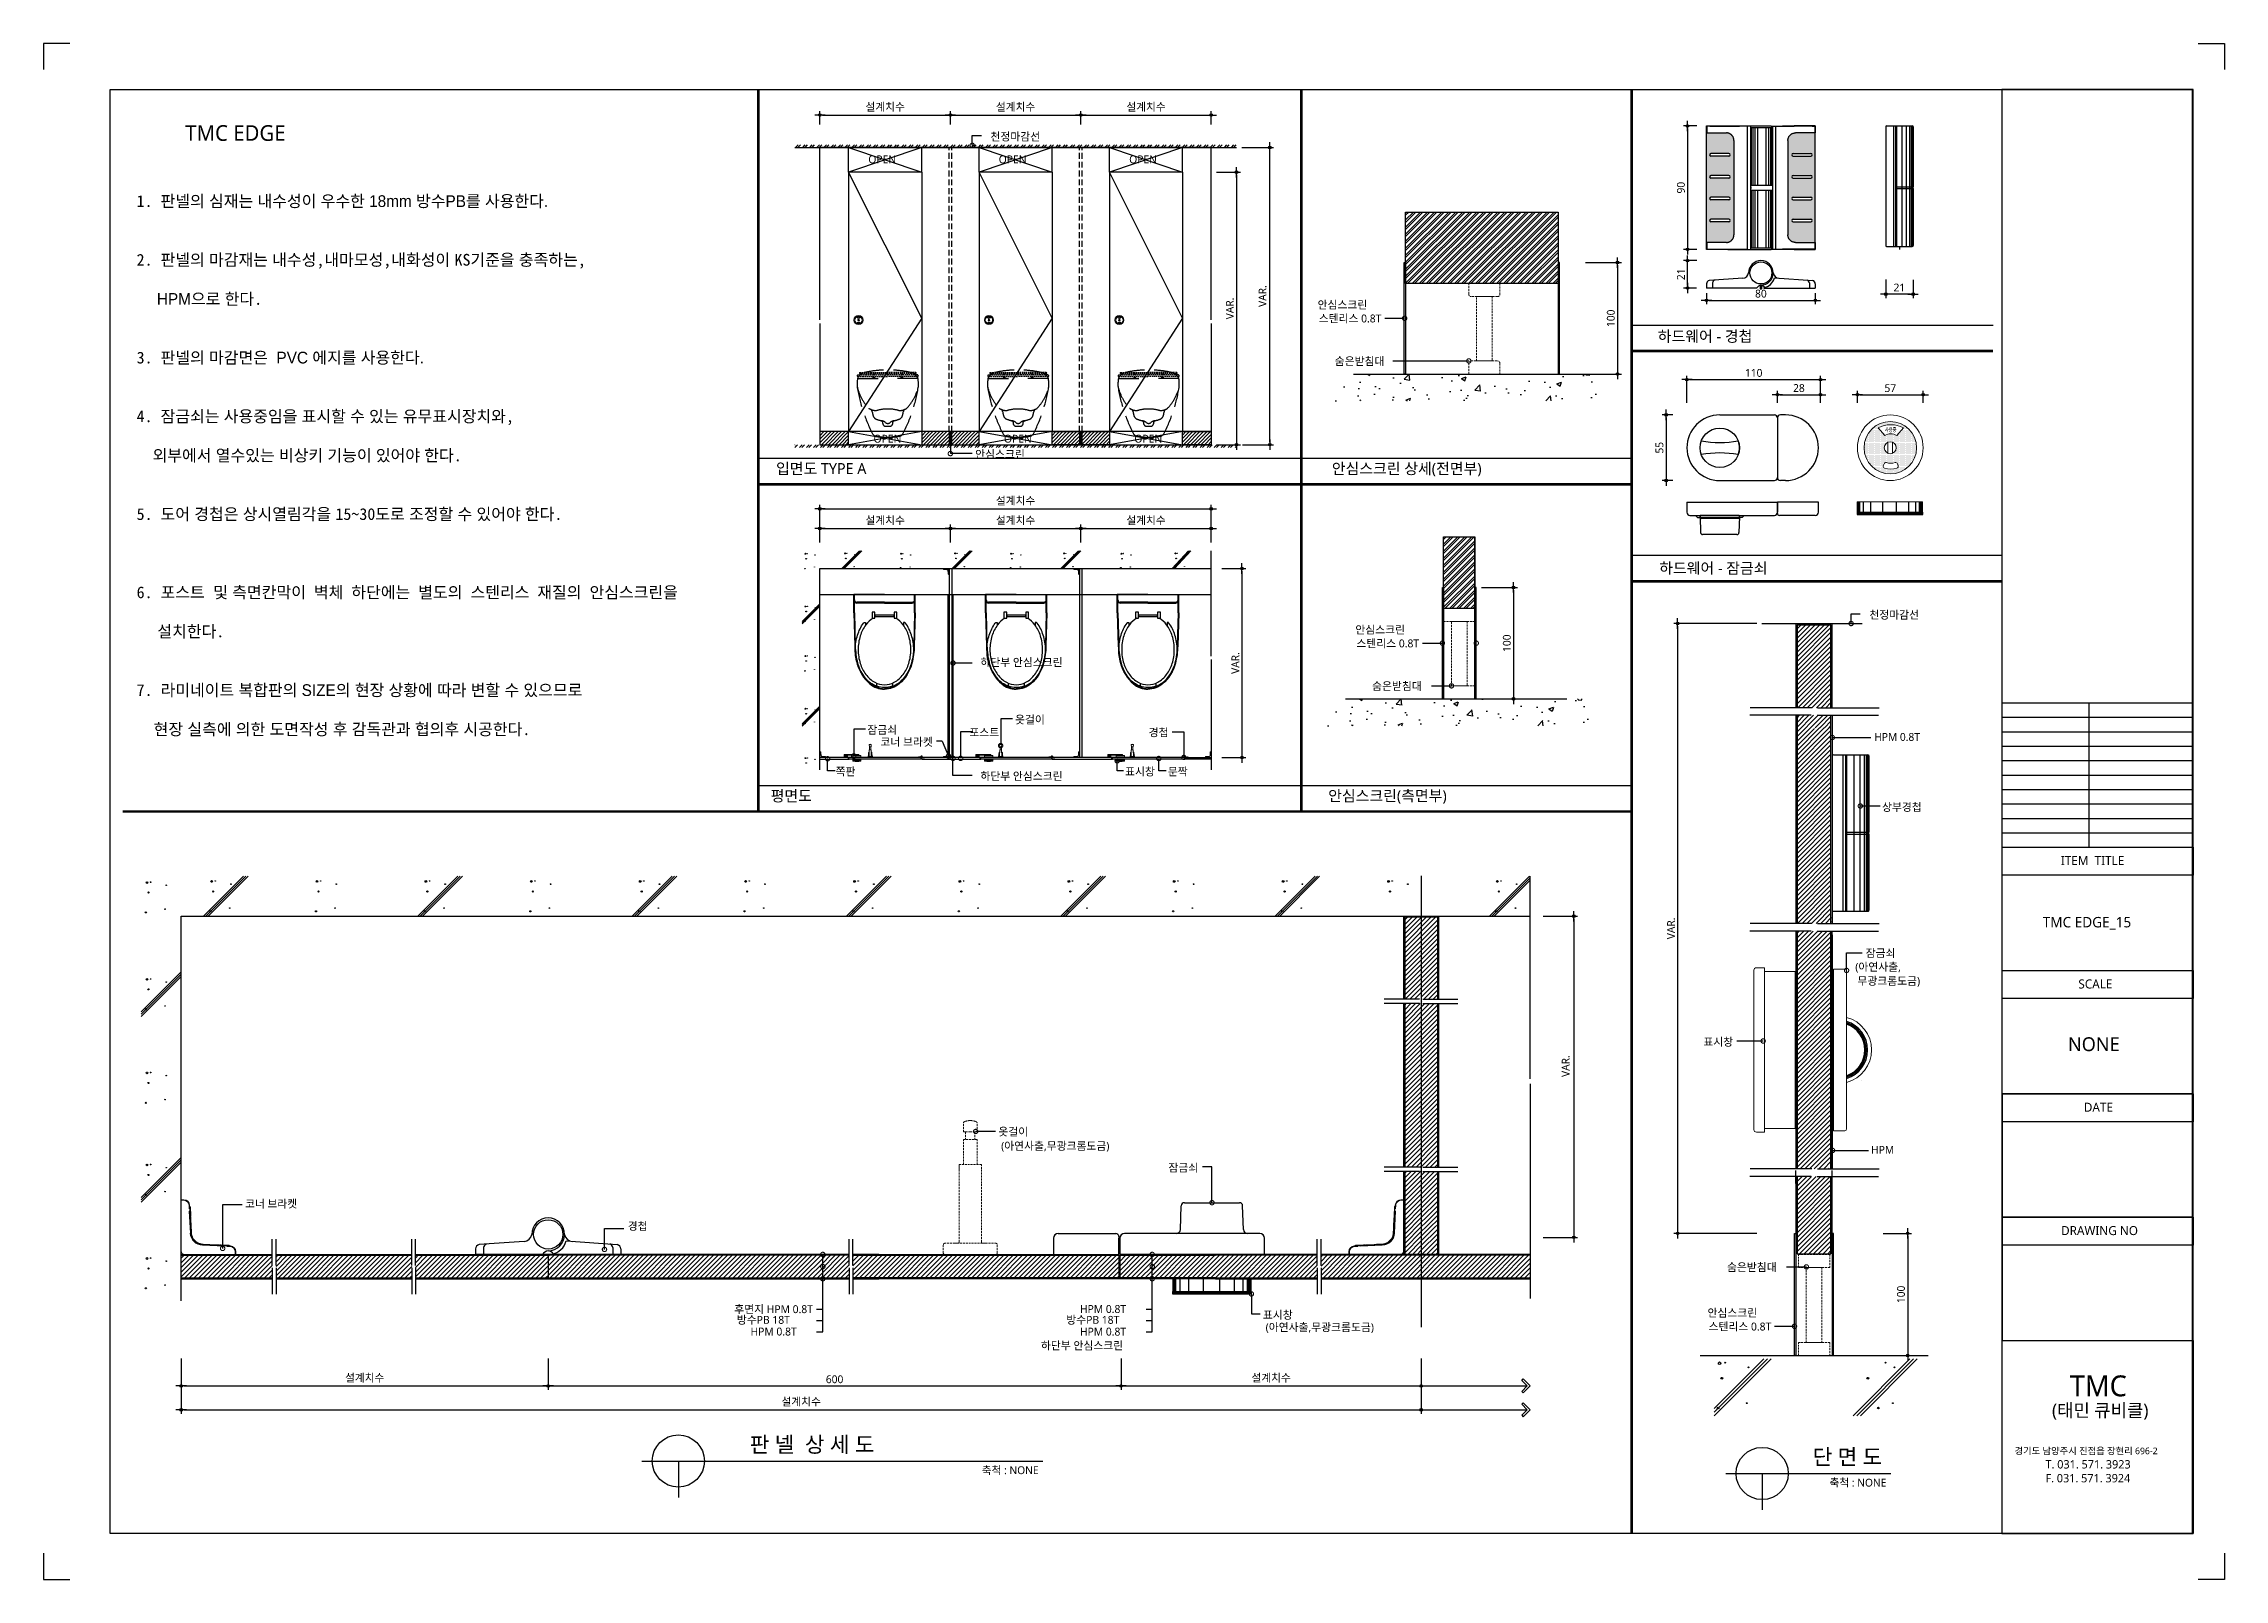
# Model space of a CAD drawing. Extents: x -256 to 8104, y -176 to 5714.
import ezdxf
from ezdxf.enums import TextEntityAlignment as Align

# ---------------------------------------------------------------- set-up
doc = ezdxf.new("R2010")
doc.units = 0
doc.header["$LTSCALE"] = 30
doc.linetypes.add('CEN', pattern=[62, 60, -1, 0, -1])
doc.linetypes.add('HIDDEN', pattern=[0.375, 0.25, -0.125])
doc.layers.get('0').update_dxf_attribs({"linetype": 'CONTINUOUS'})
doc.layers.get('DEFPOINTS').update_dxf_attribs({"linetype": 'CONTINUOUS'})
for name, color, linetype in [('02---제품선', 4, 'CONTINUOUS'), ('0_toilet', 6, 'CONTINUOUS'), ('C', 2, 'CONTINUOUS'), ('curior-0Line', 252, 'CONTINUOUS'), ('DIM', 7, 'CONTINUOUS'), ('HAT', 8, 'CONTINUOUS'), ('HID', 9, 'HIDDEN'), ('jac text', 7, 'CONTINUOUS'), ('TIT', 3, 'CONTINUOUS'), ('경첩', 4, 'CONTINUOUS'), ('문자', 3, 'CONTINUOUS'), ('부자재', 4, 'CONTINUOUS'), ('옷걸이', 4, 'CONTINUOUS'), ('잠금쇠(회전형)', 4, 'CONTINUOUS'), ('중심선', 1, 'CEN'), ('치수', 1, 'CONTINUOUS'), ('판넬', 2, 'CONTINUOUS'), ('해치', 8, 'CONTINUOUS')]:
    doc.layers.add(name, color=color, linetype=linetype)
doc.styles.add('HDW', font='gulim.ttc')
doc.styles.add('돋움', font='malgun.ttf')
doc.dimstyles.new('10', dxfattribs={"dimscale": 10, "dimtxt": 3, "dimasz": 1, "dimexe": 1.5, "dimexo": 2, "dimgap": 1, "dimtad": 1, "dimdec": 0, "dimlunit": 6, "dimtxsty": '돋움', "dimblk": 'DIMDOT', "dimcen": -1, "dimdle": 1.5, "dimclrt": 3, "dimazin": 3, "dimtfac": 1, "dimtdec": 0, "dimtix": 1, "dimtmove": 2, "dimatfit": 3, "dimldrblk": 'DIMDOT', "dimarcsym": 0})
pattern_1 = [(45, (136404.804, 5260.556), (-8.980256, 8.980256), [])]
pattern_2 = [(45, (136344.22, 5352.629), (-8.980256, 8.980256), [])]

# ---------------------------------------------------------------- blocks, each defined once
blk = doc.blocks.new('DIMDOT')
at = {"linetype": 'Continuous'}
blk.add_line((-2, 0), (2, 0), dxfattribs=at)
for radius in [0.5, 0.25]:
    blk.add_circle((0, 0), radius, dxfattribs=at)
blk = doc.blocks.new('*D395')
at = {"layer": 'DEFPOINTS', "color": 0}
for p in [(147946.5, 10876.5), (147446.5, 10820.2), (147946.5, 10820.2)]:
    blk.add_point(p, dxfattribs=at)
at = {"layer": 'DIM', "color": 0, "lineweight": -2, "ltscale": 10}
for p, q in [((147446.5, 10840.2), (147446.5, 10891.5)), ((147456.5, 10876.5), (147936.5, 10876.5)), ((147946.5, 10840.2), (147946.5, 10891.5))]:
    blk.add_line(p, q, dxfattribs=at)
at = {"layer": 'DIM', "color": 0, "lineweight": -2, "xscale": 10, "yscale": 10, "zscale": 10, "rotation": 180}
blk.add_blockref('DIMDOT', (147446.5, 10876.5), dxfattribs=at)
at = {"layer": 'DIM', "color": 0, "lineweight": -2, "xscale": 10, "yscale": 10, "zscale": 10}
blk.add_blockref('DIMDOT', (147946.5, 10876.5), dxfattribs=at)
at = {"layer": 'DIM', "color": 3, "insert": (147696.5, 10906.1), "char_height": 30, "attachment_point": 5, "style": '돋움'}
blk.add_mtext('설계치수', dxfattribs=at)
blk = doc.blocks.new('*D396')
at = {"layer": 'DEFPOINTS', "color": 0}
for p in [(148446.5, 10876.5), (147946.5, 10820.2), (148446.5, 10820.2)]:
    blk.add_point(p, dxfattribs=at)
at = {"layer": 'DIM', "color": 0, "lineweight": -2, "ltscale": 10}
for p, q in [((147946.5, 10840.2), (147946.5, 10891.5)), ((147956.5, 10876.5), (148436.5, 10876.5)), ((148446.5, 10840.2), (148446.5, 10891.5))]:
    blk.add_line(p, q, dxfattribs=at)
at = {"layer": 'DIM', "color": 0, "lineweight": -2, "xscale": 10, "yscale": 10, "zscale": 10, "rotation": 180}
blk.add_blockref('DIMDOT', (147946.5, 10876.5), dxfattribs=at)
at = {"layer": 'DIM', "color": 0, "lineweight": -2, "xscale": 10, "yscale": 10, "zscale": 10}
blk.add_blockref('DIMDOT', (148446.5, 10876.5), dxfattribs=at)
at = {"layer": 'DIM', "color": 3, "insert": (148196.5, 10906.1), "char_height": 30, "attachment_point": 5, "style": '돋움'}
blk.add_mtext('설계치수', dxfattribs=at)
blk = doc.blocks.new('*D397')
at = {"layer": 'DEFPOINTS', "color": 0}
for p in [(148946.5, 10876.5), (148446.5, 10820.2), (148946.5, 10820.2)]:
    blk.add_point(p, dxfattribs=at)
at = {"layer": 'DIM', "color": 0, "lineweight": -2, "ltscale": 10}
for p, q in [((148446.5, 10840.2), (148446.5, 10891.5)), ((148456.5, 10876.5), (148936.5, 10876.5)), ((148946.5, 10840.2), (148946.5, 10891.5))]:
    blk.add_line(p, q, dxfattribs=at)
at = {"layer": 'DIM', "color": 0, "lineweight": -2, "xscale": 10, "yscale": 10, "zscale": 10, "rotation": 180}
blk.add_blockref('DIMDOT', (148446.5, 10876.5), dxfattribs=at)
at = {"layer": 'DIM', "color": 0, "lineweight": -2, "xscale": 10, "yscale": 10, "zscale": 10}
blk.add_blockref('DIMDOT', (148946.5, 10876.5), dxfattribs=at)
at = {"layer": 'DIM', "color": 3, "insert": (148696.5, 10906.1), "char_height": 30, "attachment_point": 5, "style": '돋움'}
blk.add_mtext('설계치수', dxfattribs=at)
blk = doc.blocks.new('*D398')
at = {"layer": 'DEFPOINTS', "color": 0}
for p in [(148946.5, 10657.2), (148946.5, 9612.3), (149043.4, 9612.3)]:
    blk.add_point(p, dxfattribs=at)
at = {"layer": 'DIM', "color": 0, "lineweight": -2, "ltscale": 10}
for p, q in [((148966.5, 10657.2), (149058.4, 10657.2)), ((149043.4, 10647.2), (149043.4, 9622.3)), ((148966.5, 9612.3), (149058.4, 9612.3))]:
    blk.add_line(p, q, dxfattribs=at)
at = {"layer": 'DIM', "color": 0, "lineweight": -2, "xscale": 10, "yscale": 10, "zscale": 10}
for p, rotation in [((149043.4, 10657.2), 90), ((149043.4, 9612.3), 270)]:
    blk.add_blockref('DIMDOT', p, dxfattribs=dict(at, rotation=rotation))
at = {"layer": 'DIM', "color": 3, "insert": (149018.2, 10134.7), "char_height": 30, "attachment_point": 5, "rotation": 90, "style": '돋움'}
blk.add_mtext('VAR.', dxfattribs=at)
blk = doc.blocks.new('*D399')
at = {"layer": 'DEFPOINTS', "color": 0}
for p in [(148967.5, 9137.4), (148967.5, 8412.4), (149064.4, 8412.4)]:
    blk.add_point(p, dxfattribs=at)
at = {"layer": 'DIM', "color": 0, "lineweight": -2, "ltscale": 10}
for p, q in [((148987.5, 9137.4), (149079.4, 9137.4)), ((149064.4, 9127.4), (149064.4, 8422.4)), ((148987.5, 8412.4), (149079.4, 8412.4))]:
    blk.add_line(p, q, dxfattribs=at)
at = {"layer": 'DIM', "color": 0, "lineweight": -2, "xscale": 10, "yscale": 10, "zscale": 10}
for p, rotation in [((149064.4, 9137.4), 90), ((149064.4, 8412.4), 270)]:
    blk.add_blockref('DIMDOT', p, dxfattribs=dict(at, rotation=rotation))
at = {"layer": 'DIM', "color": 3, "insert": (149039.2, 8774.9), "char_height": 30, "attachment_point": 5, "rotation": 90, "style": '돋움'}
blk.add_mtext('VAR.', dxfattribs=at)
blk = doc.blocks.new('_DOTSMALL')
at = {"color": 0, "linetype": 'ByBlock', "const_width": 0.5}
blk.add_lwpolyline([(-0.0625, 0, 1), (0.0625, 0, 1)], format="xyb", close=True, dxfattribs=at)
blk = doc.blocks.new('A$C63EC304E')
at = {"layer": '치수', "color": 1, "xscale": 2.5, "yscale": 2.5, "zscale": 2.5, "rotation": 234.3098741996962}
blk.add_blockref('_DOTSMALL', (0.31, 0.31), dxfattribs=at)
blk = doc.blocks.new('A$C2BC9653E')
at = {"layer": '치수', "xscale": 0.3333333333333333, "yscale": 0.3333333333333333, "zscale": 0.3333333333333333}
blk.add_blockref('A$C63EC304E', (0, 0), dxfattribs=at)
blk = doc.blocks.new('A$C7FC71301')
at = {"layer": '치수', "rotation": 180}
blk.add_blockref('A$C2BC9653E', (0.21, 0.21), dxfattribs=at)
blk = doc.blocks.new('A$C4A20372B')
at = {"layer": '치수'}
blk.add_blockref('A$C7FC71301', (0, 0), dxfattribs=at)
blk = doc.blocks.new('A$C566469F5')
at = {"layer": '치수'}
blk.add_blockref('A$C4A20372B', (0, 0), dxfattribs=at)
blk = doc.blocks.new('A$C7E317CD4')
at = {"layer": '해치', "xscale": 2, "yscale": 2, "zscale": 2}
blk.add_blockref('A$C566469F5', (0, 0), dxfattribs=at)
blk = doc.blocks.new('A$C601D7F27')
at = {"layer": '치수'}
blk.add_blockref('A$C7E317CD4', (0, 0), dxfattribs=at)
blk = doc.blocks.new('A$C38802C08')
at = {"layer": '치수'}
blk.add_blockref('A$C601D7F27', (0, 0), dxfattribs=at)
blk = doc.blocks.new('*D400')
at = {"layer": 'DEFPOINTS', "color": 0}
for p in [(148946.5, 9290.9), (148446.5, 9217.8), (148946.5, 9217.8)]:
    blk.add_point(p, dxfattribs=at)
at = {"layer": 'DIM', "color": 0, "lineweight": -2, "ltscale": 10}
for p, q in [((148446.5, 9237.8), (148446.5, 9305.9)), ((148456.5, 9290.9), (148936.5, 9290.9)), ((148946.5, 9237.8), (148946.5, 9305.9))]:
    blk.add_line(p, q, dxfattribs=at)
at = {"layer": 'DIM', "color": 0, "lineweight": -2, "xscale": 10, "yscale": 10, "zscale": 10, "rotation": 180}
blk.add_blockref('DIMDOT', (148446.5, 9290.9), dxfattribs=at)
at = {"layer": 'DIM', "color": 0, "lineweight": -2, "xscale": 10, "yscale": 10, "zscale": 10}
blk.add_blockref('DIMDOT', (148946.5, 9290.9), dxfattribs=at)
at = {"layer": 'DIM', "color": 3, "insert": (148696.5, 9320.6), "char_height": 30, "attachment_point": 5, "style": '돋움'}
blk.add_mtext('설계치수', dxfattribs=at)
blk = doc.blocks.new('*D401')
at = {"layer": 'DEFPOINTS', "color": 0}
for p in [(148946.5, 9366.3), (147446.5, 9217.8), (148946.5, 9217.8)]:
    blk.add_point(p, dxfattribs=at)
at = {"layer": 'DIM', "color": 0, "lineweight": -2, "ltscale": 10}
for p, q in [((147446.5, 9237.8), (147446.5, 9381.3)), ((147456.5, 9366.3), (148936.5, 9366.3)), ((148946.5, 9237.8), (148946.5, 9381.3))]:
    blk.add_line(p, q, dxfattribs=at)
at = {"layer": 'DIM', "color": 0, "lineweight": -2, "xscale": 10, "yscale": 10, "zscale": 10, "rotation": 180}
blk.add_blockref('DIMDOT', (147446.5, 9366.3), dxfattribs=at)
at = {"layer": 'DIM', "color": 0, "lineweight": -2, "xscale": 10, "yscale": 10, "zscale": 10}
blk.add_blockref('DIMDOT', (148946.5, 9366.3), dxfattribs=at)
at = {"layer": 'DIM', "color": 3, "insert": (148196.5, 9395.9), "char_height": 30, "attachment_point": 5, "style": '돋움'}
blk.add_mtext('설계치수', dxfattribs=at)
blk = doc.blocks.new('*D402')
at = {"layer": 'DEFPOINTS', "color": 0}
for p in [(148446.5, 9290.9), (147946.5, 9217.8), (148446.5, 9217.8)]:
    blk.add_point(p, dxfattribs=at)
at = {"layer": 'DIM', "color": 0, "lineweight": -2, "ltscale": 10}
for p, q in [((147946.5, 9237.8), (147946.5, 9305.9)), ((147956.5, 9290.9), (148436.5, 9290.9)), ((148446.5, 9237.8), (148446.5, 9305.9))]:
    blk.add_line(p, q, dxfattribs=at)
at = {"layer": 'DIM', "color": 0, "lineweight": -2, "xscale": 10, "yscale": 10, "zscale": 10, "rotation": 180}
blk.add_blockref('DIMDOT', (147946.5, 9290.9), dxfattribs=at)
at = {"layer": 'DIM', "color": 0, "lineweight": -2, "xscale": 10, "yscale": 10, "zscale": 10}
blk.add_blockref('DIMDOT', (148446.5, 9290.9), dxfattribs=at)
at = {"layer": 'DIM', "color": 3, "insert": (148196.5, 9320.6), "char_height": 30, "attachment_point": 5, "style": '돋움'}
blk.add_mtext('설계치수', dxfattribs=at)
blk = doc.blocks.new('*D403')
at = {"layer": 'DEFPOINTS', "color": 0}
for p in [(147946.5, 9290.9), (147446.5, 9217.8), (147946.5, 9217.8)]:
    blk.add_point(p, dxfattribs=at)
at = {"layer": 'DIM', "color": 0, "lineweight": -2, "ltscale": 10}
for p, q in [((147446.5, 9237.8), (147446.5, 9305.9)), ((147456.5, 9290.9), (147936.5, 9290.9)), ((147946.5, 9237.8), (147946.5, 9305.9))]:
    blk.add_line(p, q, dxfattribs=at)
at = {"layer": 'DIM', "color": 0, "lineweight": -2, "xscale": 10, "yscale": 10, "zscale": 10, "rotation": 180}
blk.add_blockref('DIMDOT', (147446.5, 9290.9), dxfattribs=at)
at = {"layer": 'DIM', "color": 0, "lineweight": -2, "xscale": 10, "yscale": 10, "zscale": 10}
blk.add_blockref('DIMDOT', (147946.5, 9290.9), dxfattribs=at)
at = {"layer": 'DIM', "color": 3, "insert": (147696.5, 9320.6), "char_height": 30, "attachment_point": 5, "style": '돋움'}
blk.add_mtext('설계치수', dxfattribs=at)
blk = doc.blocks.new('*D404')
at = {"layer": 'DEFPOINTS', "color": 0}
for p in [(151282, 9861.8), (150770, 9753.2), (151282, 9753.2)]:
    blk.add_point(p, dxfattribs=at)
at = {"layer": 'DIM', "color": 0, "lineweight": -2, "ltscale": 10}
for p, q in [((150770, 9773.2), (150770, 9876.8)), ((151282, 9773.2), (151282, 9876.8)), ((150780, 9861.8), (151272, 9861.8))]:
    blk.add_line(p, q, dxfattribs=at)
at = {"layer": 'DIM', "color": 0, "lineweight": -2, "xscale": 10, "yscale": 10, "zscale": 10, "rotation": 180}
blk.add_blockref('DIMDOT', (150770, 9861.8), dxfattribs=at)
at = {"layer": 'DIM', "color": 0, "lineweight": -2, "xscale": 10, "yscale": 10, "zscale": 10}
blk.add_blockref('DIMDOT', (151282, 9861.8), dxfattribs=at)
at = {"layer": 'DIM', "color": 3, "insert": (151026, 9887.4), "char_height": 30, "attachment_point": 5, "style": '돋움'}
blk.add_mtext('110', dxfattribs=at)
blk = doc.blocks.new('*D405')
at = {"layer": 'DEFPOINTS', "color": 0}
for p in [(151282, 9803.9), (151117, 9753.2), (151282, 9753.2)]:
    blk.add_point(p, dxfattribs=at)
at = {"layer": 'DIM', "color": 0, "lineweight": -2, "ltscale": 10}
for p, q in [((151117, 9773.2), (151117, 9818.9)), ((151127, 9803.9), (151272, 9803.9)), ((151282, 9773.2), (151282, 9818.9))]:
    blk.add_line(p, q, dxfattribs=at)
at = {"layer": 'DIM', "color": 0, "lineweight": -2, "xscale": 10, "yscale": 10, "zscale": 10, "rotation": 180}
blk.add_blockref('DIMDOT', (151117, 9803.9), dxfattribs=at)
at = {"layer": 'DIM', "color": 0, "lineweight": -2, "xscale": 10, "yscale": 10, "zscale": 10}
blk.add_blockref('DIMDOT', (151282, 9803.9), dxfattribs=at)
at = {"layer": 'DIM', "color": 3, "insert": (151199.5, 9829.4), "char_height": 30, "attachment_point": 5, "style": '돋움'}
blk.add_mtext('28', dxfattribs=at)
blk = doc.blocks.new('*D406')
at = {"layer": 'DEFPOINTS', "color": 0}
for p in [(151675.7, 9803.9), (151423.7, 9753.2), (151675.7, 9753.2)]:
    blk.add_point(p, dxfattribs=at)
at = {"layer": 'DIM', "color": 0, "lineweight": -2, "ltscale": 10}
for p, q in [((151423.7, 9773.2), (151423.7, 9818.9)), ((151433.7, 9803.9), (151665.7, 9803.9)), ((151675.7, 9773.2), (151675.7, 9818.9))]:
    blk.add_line(p, q, dxfattribs=at)
at = {"layer": 'DIM', "color": 0, "lineweight": -2, "xscale": 10, "yscale": 10, "zscale": 10, "rotation": 180}
blk.add_blockref('DIMDOT', (151423.7, 9803.9), dxfattribs=at)
at = {"layer": 'DIM', "color": 0, "lineweight": -2, "xscale": 10, "yscale": 10, "zscale": 10}
blk.add_blockref('DIMDOT', (151675.7, 9803.9), dxfattribs=at)
at = {"layer": 'DIM', "color": 3, "insert": (151549.7, 9829.1), "char_height": 30, "attachment_point": 5, "style": '돋움'}
blk.add_mtext('57', dxfattribs=at)
blk = doc.blocks.new('*D407')
at = {"layer": 'DEFPOINTS', "color": 0}
for p in [(150827.6, 10834.6), (150772.6, 10361.5), (150827.6, 10361.5)]:
    blk.add_point(p, dxfattribs=at)
at = {"layer": 'DIM', "color": 0, "lineweight": -2, "ltscale": 10}
for p, q in [((150807.6, 10834.6), (150757.6, 10834.6)), ((150772.6, 10824.6), (150772.6, 10371.5)), ((150807.6, 10361.5), (150757.6, 10361.5))]:
    blk.add_line(p, q, dxfattribs=at)
at = {"layer": 'DIM', "color": 0, "lineweight": -2, "xscale": 10, "yscale": 10, "zscale": 10}
for p, rotation in [((150772.6, 10834.6), 90), ((150772.6, 10361.5), 270)]:
    blk.add_blockref('DIMDOT', p, dxfattribs=dict(at, rotation=rotation))
at = {"layer": 'DIM', "color": 3, "insert": (150747.1, 10598), "char_height": 30, "attachment_point": 5, "rotation": 90, "style": '돋움'}
blk.add_mtext('90', dxfattribs=at)
blk = doc.blocks.new('*D408')
at = {"layer": 'DEFPOINTS', "color": 0}
for p in [(150845.2, 10213.2), (151262.3, 10213.2), (151262.3, 10165.9)]:
    blk.add_point(p, dxfattribs=at)
at = {"layer": 'DIM', "color": 0, "lineweight": -2, "ltscale": 10}
for p, q in [((150845.2, 10193.2), (150845.2, 10150.9)), ((150855.2, 10165.9), (151252.3, 10165.9)), ((151262.3, 10193.2), (151262.3, 10150.9))]:
    blk.add_line(p, q, dxfattribs=at)
at = {"layer": 'DIM', "color": 0, "lineweight": -2, "xscale": 10, "yscale": 10, "zscale": 10, "rotation": 180}
blk.add_blockref('DIMDOT', (150845.2, 10165.9), dxfattribs=at)
at = {"layer": 'DIM', "color": 0, "lineweight": -2, "xscale": 10, "yscale": 10, "zscale": 10}
blk.add_blockref('DIMDOT', (151262.3, 10165.9), dxfattribs=at)
at = {"layer": 'DIM', "color": 3, "insert": (151053.7, 10191.4), "char_height": 30, "attachment_point": 5, "style": '돋움'}
blk.add_mtext('80', dxfattribs=at)
blk = doc.blocks.new('*D409')
at = {"layer": 'DEFPOINTS', "color": 0}
for p in [(150772.6, 10318.2), (150827.6, 10318.2), (150826.9, 10213.2)]:
    blk.add_point(p, dxfattribs=at)
at = {"layer": 'DIM', "color": 0, "lineweight": -2, "ltscale": 10}
for p, q in [((150807.6, 10318.2), (150757.6, 10318.2)), ((150772.6, 10223.2), (150772.6, 10308.2)), ((150806.9, 10213.2), (150757.6, 10213.2))]:
    blk.add_line(p, q, dxfattribs=at)
at = {"layer": 'DIM', "color": 0, "lineweight": -2, "xscale": 10, "yscale": 10, "zscale": 10}
for p, rotation in [((150772.6, 10318.2), 90), ((150772.6, 10213.2), 270)]:
    blk.add_blockref('DIMDOT', p, dxfattribs=dict(at, rotation=rotation))
at = {"layer": 'DIM', "color": 3, "insert": (150747.3, 10265.7), "char_height": 30, "attachment_point": 5, "rotation": 90, "style": '돋움'}
blk.add_mtext('21', dxfattribs=at)
blk = doc.blocks.new('*D410')
at = {"layer": 'DEFPOINTS', "color": 0}
for p in [(151532.1, 10265.4), (151637.1, 10264.7), (151532.1, 10189.7)]:
    blk.add_point(p, dxfattribs=at)
at = {"layer": 'DIM', "color": 0, "lineweight": -2, "ltscale": 10}
for p, q in [((151532.1, 10245.4), (151532.1, 10174.7)), ((151637.1, 10244.7), (151637.1, 10174.7)), ((151627.1, 10189.7), (151542.1, 10189.7))]:
    blk.add_line(p, q, dxfattribs=at)
at = {"layer": 'DIM', "color": 0, "lineweight": -2, "xscale": 10, "yscale": 10, "zscale": 10, "rotation": 180}
blk.add_blockref('DIMDOT', (151532.1, 10189.7), dxfattribs=at)
at = {"layer": 'DIM', "color": 0, "lineweight": -2, "xscale": 10, "yscale": 10, "zscale": 10}
blk.add_blockref('DIMDOT', (151637.1, 10189.7), dxfattribs=at)
at = {"layer": 'DIM', "color": 3, "insert": (151584.6, 10215.1), "char_height": 30, "attachment_point": 5, "style": '돋움'}
blk.add_mtext('21', dxfattribs=at)
blk = doc.blocks.new('A$C10E41893')
at = {"layer": '부자재'}
for p, q in [((6, 0), (6, 196)), ((123, 196), (6, 196)), ((123, 192), (6, 192)), ((55, 0), (55, 177)), ((61, 0), (61, 177)), ((6, 0), (6, -196)), ((55, 0), (55, -177)), ((61, 0), (61, -177)), ((123, -192), (6, -192)), ((123, -196), (6, -196))]:
    blk.add_line(p, q, dxfattribs=at)
for points in [[(123, 196, -0.012538), (123, 196), (335, 190, -0.055395), (445, 175, -0.154276), (577, 93, -0.179504), (612, 0, -0.179504)], [(123, 192, -0.012538), (123, 192), (335, 187, -0.055395), (444, 172, -0.154276), (574, 91, -0.179504), (608, 0, -0.179504)], [(157, -72, 0.089162), (200, -119, 0.085733), (270, -155, 0.075373), (359, -168, 0.075373), (447, -155, 0.085733), (517, -119, 0.106084), (567, -62, 0.126931), (583, 0, 0.126931), (567, 62, 0.106084), (517, 119, 0.085733), (447, 155, 0.075373), (359, 168, 0.075373), (270, 155, 0.085733), (200, 119, 0.089162), (157, 72)], [(572, 51), (589, 51), (589, 60, 0.021185), (583, 71, 0.106084), (528, 134, 0.085733), (453, 172, 0.075373), (359, 187, 0.075373), (265, 172, 0.085733), (189, 134, 0.007337), (184, 130), (184, 122), (205, 122)], [(123, -196, 0.012538), (123, -196), (335, -190, 0.055395), (445, -175, 0.154276), (577, -93, 0.179504), (612, 0, 0.179504)], [(123, -192, 0.012538), (123, -192), (335, -187, 0.055395), (444, -172, 0.154276), (574, -91, 0.179504), (608, 0, 0.179504)], [(589, -51, 0.090214), (598, 0, 0.090214), (589, 51, 0.106084)], [(572, -51), (589, -51), (589, -60, -0.021185), (583, -71, -0.106084), (528, -134, -0.085733), (453, -172, -0.075373), (359, -187, -0.075373), (265, -172, -0.085733), (189, -134, -0.007337), (184, -130), (184, -122), (205, -122)]]:
    blk.add_lwpolyline(points, format="xyb", dxfattribs=at)
blk.add_lwpolyline([(138, -61), (119, -61), (119, -79), (157, -79), (157, -61), (138, -61), (147, -61), (147, 61), (138, 61), (157, 61), (157, 79), (119, 79), (119, 61), (138, 61), (138, -61), (119, -61)], dxfattribs=at)
for centre, start, end in [((40, 177), 0, 90), ((46, 177), 0, 90), ((40, -177), 270, 0), ((46, -177), 270, 0)]:
    blk.add_arc(centre, 15, start, end, dxfattribs=at)
blk = doc.blocks.new('A$C460A2A32')
at = {"color": 0}
for p, q in [((3, 20), (0, 16)), ((3, 20), (9, 20)), ((4, 10), (162, 10)), ((9, 20), (162, 20)), ((13, 32), (11, 30)), ((13, 32), (162, 32)), ((13, 27), (162, 27)), ((312, 32), (162, 32)), ((312, 27), (162, 27)), ((316, 20), (162, 20)), ((321, 10), (162, 10)), ((312, 32), (313, 30)), ((322, 20), (316, 20)), ((322, 20), (324, 16))]:
    blk.add_line(p, q, dxfattribs=at)
for centre, radius, start, end in [((4, 14), 4, 150.0107, 270), ((13, 29), 2, 135, 270), ((109, 28), 26, 182.6717, 198.4118), ((109, 10), 26, 180, 202.6199), ((107, 28), 23, 183.0205, 200.9186), ((107, 10), 23, 180, 205.7715), ((69, 10), 23, 334.2285, 0), ((69, 28), 23, 339.0814, 356.9795), ((67, 10), 26, 337.3801, 0), ((67, 28), 26, 341.5882, 357.3283), ((257, 10), 26, 180, 202.6199), ((257, 28), 26, 182.6717, 198.4118), ((256, 28), 23, 183.0205, 200.9186), ((256, 10), 23, 180, 205.7715), ((217, 10), 23, 334.2285, 0), ((217, 28), 23, 339.0814, 356.9795), ((216, 28), 26, 341.5882, 357.3283), ((216, 10), 26, 337.3801, 0), ((312, 29), 2, 270, 45), ((321, 14), 4, 270, 29.9893)]:
    blk.add_arc(centre, radius, start, end, dxfattribs=at)
blk = doc.blocks.new('*D411')
at = {"layer": 'DEFPOINTS', "color": 0}
for p in [(150735.7, 9726.7), (150690, 9474.7), (150735.7, 9474.7)]:
    blk.add_point(p, dxfattribs=at)
at = {"layer": 'DIM', "color": 0, "lineweight": -2, "ltscale": 10}
for p, q in [((150715.7, 9726.7), (150675, 9726.7)), ((150690, 9716.7), (150690, 9484.7)), ((150715.7, 9474.7), (150675, 9474.7))]:
    blk.add_line(p, q, dxfattribs=at)
at = {"layer": 'DIM', "color": 0, "lineweight": -2, "xscale": 10, "yscale": 10, "zscale": 10}
for p, rotation in [((150690, 9726.7), 90), ((150690, 9474.7), 270)]:
    blk.add_blockref('DIMDOT', p, dxfattribs=dict(at, rotation=rotation))
at = {"layer": 'DIM', "color": 3, "insert": (150664.7, 9600.7), "char_height": 30, "attachment_point": 5, "rotation": 90, "style": '돋움'}
blk.add_mtext('55', dxfattribs=at)
blk = doc.blocks.new('*D412')
at = {"layer": 'DEFPOINTS', "color": 0}
for p in [(151058.6, 8926.7), (150734.6, 6587.7), (151058.6, 6587.7)]:
    blk.add_point(p, dxfattribs=at)
at = {"layer": 'DIM', "color": 0, "lineweight": -2, "ltscale": 10}
for p, q in [((151038.6, 8926.7), (150719.6, 8926.7)), ((150734.6, 8916.7), (150734.6, 6597.7)), ((151038.6, 6587.7), (150719.6, 6587.7))]:
    blk.add_line(p, q, dxfattribs=at)
at = {"layer": 'DIM', "color": 0, "lineweight": -2, "xscale": 10, "yscale": 10, "zscale": 10}
for p, rotation in [((150734.6, 8926.7), 90), ((150734.6, 6587.7), 270)]:
    blk.add_blockref('DIMDOT', p, dxfattribs=dict(at, rotation=rotation))
at = {"layer": 'DIM', "color": 3, "insert": (150709.3, 7757.2), "char_height": 30, "attachment_point": 5, "rotation": 90, "style": '돋움'}
blk.add_mtext('VAR.', dxfattribs=at)
blk = doc.blocks.new('A$C13EB2441')
for p, q in [((0.84, 7.37), (0.84, 14.11)), ((0.84, 6.74), (0.84, 0))]:
    blk.add_line(p, q)
blk = doc.blocks.new('*D413')
at = {"layer": 'DEFPOINTS', "color": 0}
for p in [(151502.1, 6587.7), (151502.1, 6119.4), (151616.4, 6119.4)]:
    blk.add_point(p, dxfattribs=at)
at = {"layer": 'DIM', "color": 0, "lineweight": -2, "ltscale": 10}
for p, q in [((151522.1, 6587.7), (151631.4, 6587.7)), ((151616.4, 6577.7), (151616.4, 6129.4)), ((151522.1, 6119.4), (151631.4, 6119.4))]:
    blk.add_line(p, q, dxfattribs=at)
at = {"layer": 'DIM', "color": 0, "lineweight": -2, "xscale": 10, "yscale": 10, "zscale": 10}
for p, rotation in [((151616.4, 6587.7), 90), ((151616.4, 6119.4), 270)]:
    blk.add_blockref('DIMDOT', p, dxfattribs=dict(at, rotation=rotation))
at = {"layer": 'DIM', "color": 3, "insert": (151590.8, 6353.6), "char_height": 30, "attachment_point": 5, "rotation": 90, "style": '돋움'}
blk.add_mtext('100', dxfattribs=at)
blk = doc.blocks.new('*D414')
at = {"layer": 'DEFPOINTS', "color": 0}
for p in [(149962.5, 9064.8), (149962.5, 8637.3), (150105.4, 8637.3)]:
    blk.add_point(p, dxfattribs=at)
at = {"layer": 'DIM', "color": 0, "lineweight": -2, "ltscale": 10}
for p, q in [((149982.5, 9064.8), (150120.4, 9064.8)), ((150105.4, 9054.8), (150105.4, 8647.3)), ((149982.5, 8637.3), (150120.4, 8637.3))]:
    blk.add_line(p, q, dxfattribs=at)
at = {"layer": 'DIM', "color": 0, "lineweight": -2, "xscale": 10, "yscale": 10, "zscale": 10}
for p, rotation in [((150105.4, 9064.8), 90), ((150105.4, 8637.3), 270)]:
    blk.add_blockref('DIMDOT', p, dxfattribs=dict(at, rotation=rotation))
at = {"layer": 'DIM', "color": 3, "insert": (150079.8, 8851), "char_height": 30, "attachment_point": 5, "rotation": 90, "style": '돋움'}
blk.add_mtext('100', dxfattribs=at)
blk = doc.blocks.new('*D415')
at = {"layer": 'DEFPOINTS', "color": 0}
for p in [(149043.4, 10752.1), (149170.8, 10752.1), (149045.9, 9612.3)]:
    blk.add_point(p, dxfattribs=at)
at = {"layer": 'DIM', "color": 0, "lineweight": -2, "ltscale": 10}
for p, q in [((149063.4, 10752.1), (149185.8, 10752.1)), ((149170.8, 9622.3), (149170.8, 10742.1)), ((149065.9, 9612.3), (149185.8, 9612.3))]:
    blk.add_line(p, q, dxfattribs=at)
at = {"layer": 'DIM', "color": 0, "lineweight": -2, "xscale": 10, "yscale": 10, "zscale": 10}
for p, rotation in [((149170.8, 10752.1), 90), ((149170.8, 9612.3), 270)]:
    blk.add_blockref('DIMDOT', p, dxfattribs=dict(at, rotation=rotation))
at = {"layer": 'DIM', "color": 3, "insert": (149143.5, 10182.2), "char_height": 30, "attachment_point": 5, "rotation": 90, "style": '돋움'}
blk.add_mtext('VAR.', dxfattribs=at)
blk = doc.blocks.new('*D416')
at = {"layer": 'DEFPOINTS', "color": 0}
for p in [(150361.1, 10310.8), (150361.1, 9883.4), (150504, 9883.4)]:
    blk.add_point(p, dxfattribs=at)
at = {"layer": 'DIM', "color": 0, "lineweight": -2, "ltscale": 10}
for p, q in [((150381.1, 10310.8), (150519, 10310.8)), ((150504, 10300.8), (150504, 9893.4)), ((150381.1, 9883.4), (150519, 9883.4))]:
    blk.add_line(p, q, dxfattribs=at)
at = {"layer": 'DIM', "color": 0, "lineweight": -2, "xscale": 10, "yscale": 10, "zscale": 10}
for p, rotation in [((150504, 10310.8), 90), ((150504, 9883.4), 270)]:
    blk.add_blockref('DIMDOT', p, dxfattribs=dict(at, rotation=rotation))
at = {"layer": 'DIM', "color": 3, "insert": (150478.4, 10097.1), "char_height": 30, "attachment_point": 5, "rotation": 90, "style": '돋움'}
blk.add_mtext('100', dxfattribs=at)
blk = doc.blocks.new('*D417')
at = {"layer": 'DEFPOINTS', "color": 0}
for p in [(144997.6, 6128.1), (146404.7, 6128.1), (146404.7, 6002.4)]:
    blk.add_point(p, dxfattribs=at)
at = {"layer": 'DIM', "color": 0, "lineweight": -2, "ltscale": 10}
for p, q in [((144997.6, 6108.1), (144997.6, 5987.4)), ((146404.7, 6108.1), (146404.7, 5987.4)), ((145007.6, 6002.4), (146394.7, 6002.4))]:
    blk.add_line(p, q, dxfattribs=at)
at = {"layer": 'DIM', "color": 0, "lineweight": -2, "xscale": 10, "yscale": 10, "zscale": 10, "rotation": 180}
blk.add_blockref('DIMDOT', (144997.6, 6002.4), dxfattribs=at)
at = {"layer": 'DIM', "color": 0, "lineweight": -2, "xscale": 10, "yscale": 10, "zscale": 10}
blk.add_blockref('DIMDOT', (146404.7, 6002.4), dxfattribs=at)
at = {"layer": 'DIM', "color": 3, "insert": (145701.2, 6032.1), "char_height": 30, "attachment_point": 5, "style": '돋움'}
blk.add_mtext('설계치수', dxfattribs=at)
blk = doc.blocks.new('*D418')
at = {"layer": 'DEFPOINTS', "color": 0}
for p in [(144997.6, 6128.1), (149751.5, 6128.1), (149751.5, 5911)]:
    blk.add_point(p, dxfattribs=at)
at = {"layer": 'DIM', "color": 0, "lineweight": -2, "ltscale": 10}
for p, q in [((144997.6, 6108.1), (144997.6, 5896)), ((149751.5, 6108.1), (149751.5, 5896)), ((145007.6, 5911), (149741.5, 5911))]:
    blk.add_line(p, q, dxfattribs=at)
at = {"layer": 'DIM', "color": 0, "lineweight": -2, "xscale": 10, "yscale": 10, "zscale": 10, "rotation": 180}
blk.add_blockref('DIMDOT', (144997.6, 5911), dxfattribs=at)
at = {"layer": 'DIM', "color": 0, "lineweight": -2, "xscale": 10, "yscale": 10, "zscale": 10}
blk.add_blockref('DIMDOT', (149751.5, 5911), dxfattribs=at)
at = {"layer": 'DIM', "color": 3, "insert": (147374.6, 5940.6), "char_height": 30, "attachment_point": 5, "style": '돋움'}
blk.add_mtext('설계치수', dxfattribs=at)
blk = doc.blocks.new('*D419')
at = {"layer": 'DEFPOINTS', "color": 0}
for p in [(148600.7, 6128.1), (149751.5, 6128.1), (149751.5, 6002.4)]:
    blk.add_point(p, dxfattribs=at)
at = {"layer": 'DIM', "color": 0, "lineweight": -2, "ltscale": 10}
for p, q in [((148600.7, 6108.1), (148600.7, 5987.4)), ((149751.5, 6108.1), (149751.5, 5987.4)), ((148610.7, 6002.4), (149741.5, 6002.4))]:
    blk.add_line(p, q, dxfattribs=at)
at = {"layer": 'DIM', "color": 0, "lineweight": -2, "xscale": 10, "yscale": 10, "zscale": 10, "rotation": 180}
blk.add_blockref('DIMDOT', (148600.7, 6002.4), dxfattribs=at)
at = {"layer": 'DIM', "color": 0, "lineweight": -2, "xscale": 10, "yscale": 10, "zscale": 10}
blk.add_blockref('DIMDOT', (149751.5, 6002.4), dxfattribs=at)
at = {"layer": 'DIM', "color": 3, "insert": (149176.1, 6032.1), "char_height": 30, "attachment_point": 5, "style": '돋움'}
blk.add_mtext('설계치수', dxfattribs=at)
blk = doc.blocks.new('*D420')
at = {"layer": 'DEFPOINTS', "color": 0}
for p in [(146404.7, 6128.1), (148600.7, 6128.1), (148600.7, 6002.4)]:
    blk.add_point(p, dxfattribs=at)
at = {"layer": 'DIM', "color": 0, "lineweight": -2, "ltscale": 10}
for p, q in [((146404.7, 6108.1), (146404.7, 5987.4)), ((148600.7, 6108.1), (148600.7, 5987.4)), ((146414.7, 6002.4), (148590.7, 6002.4))]:
    blk.add_line(p, q, dxfattribs=at)
at = {"layer": 'DIM', "color": 0, "lineweight": -2, "xscale": 10, "yscale": 10, "zscale": 10, "rotation": 180}
blk.add_blockref('DIMDOT', (146404.7, 6002.4), dxfattribs=at)
at = {"layer": 'DIM', "color": 0, "lineweight": -2, "xscale": 10, "yscale": 10, "zscale": 10}
blk.add_blockref('DIMDOT', (148600.7, 6002.4), dxfattribs=at)
at = {"layer": 'DIM', "color": 3, "insert": (147502.7, 6027.9), "char_height": 30, "attachment_point": 5, "style": '돋움'}
blk.add_mtext('600', dxfattribs=at)
blk = doc.blocks.new('A$C06B31977')
for p, q in [((1.26, 11.06), (1.26, 21.17)), ((1.26, 10.11), (1.26, 0))]:
    blk.add_line(p, q)
blk = doc.blocks.new('*D421')
at = {"layer": 'DEFPOINTS', "color": 0}
for p in [(150198.4, 7803.8), (150198.4, 6572.4), (150336.2, 6572.4)]:
    blk.add_point(p, dxfattribs=at)
at = {"layer": 'DIM', "color": 0, "lineweight": -2, "ltscale": 10}
for p, q in [((150218.4, 7803.8), (150351.2, 7803.8)), ((150336.2, 7793.8), (150336.2, 6582.4)), ((150218.4, 6572.4), (150351.2, 6572.4))]:
    blk.add_line(p, q, dxfattribs=at)
at = {"layer": 'DIM', "color": 0, "lineweight": -2, "xscale": 10, "yscale": 10, "zscale": 10}
for p, rotation in [((150336.2, 7803.8), 90), ((150336.2, 6572.4), 270)]:
    blk.add_blockref('DIMDOT', p, dxfattribs=dict(at, rotation=rotation))
at = {"layer": 'DIM', "color": 3, "insert": (150305.4, 7229), "char_height": 30, "attachment_point": 5, "rotation": 90, "style": '돋움'}
blk.add_mtext('VAR.', dxfattribs=at)
blk = doc.blocks.new('EDGE_15', base_point=(144726.3, 5436.3))
h = blk.add_hatch()
h.set_pattern_fill('ANSI31', color=3, scale=3, angle=180)
h.set_pattern_definition([(225, (144764.804, 5260.556), (6.735192, -6.735192), [])])
h.paths.add_polyline_path([(147556.5, 9662.3), (147446.5, 9662.3), (147446.5, 9612.3), (147556.5, 9612.3)])
h.paths.add_polyline_path([(147941.5, 9662.3), (147836.5, 9662.3), (147836.5, 9612.3), (147941.5, 9612.3)])
h.paths.add_polyline_path([(148056.5, 9662.3), (147951.5, 9662.3), (147951.5, 9612.3), (148056.5, 9612.3)])
h.paths.add_polyline_path([(148441.5, 9662.3), (148336.5, 9662.3), (148336.5, 9612.3), (148441.5, 9612.3)])
h.paths.add_polyline_path([(148556.5, 9662.3), (148451.5, 9662.3), (148451.5, 9612.3), (148556.5, 9612.3)])
h.paths.add_polyline_path([(148946.5, 9662.3), (148836.5, 9662.3), (148836.5, 9612.3), (148946.5, 9612.3)])
h = blk.add_hatch()
h.set_pattern_fill('ANSI31', color=2, style=0)
h.set_pattern_definition([(45, (144764.8044, 5260.5557), (-2.245064, 2.245064), [])])
h.paths.add_polyline_path([(147951.5, 9662.3), (147941.5, 9662.3), (147941.5, 9612.3), (147951.5, 9612.3)])
h = blk.add_hatch()
h.set_pattern_fill('ANSI31', color=2, style=0)
h.set_pattern_definition([(45, (145264.8044, 5260.5557), (-2.245064, 2.245064), [])])
h.paths.add_polyline_path([(148451.5, 9662.3), (148441.5, 9662.3), (148441.5, 9612.3), (148451.5, 9612.3)])
h = blk.add_hatch()
h.set_pattern_fill('ANSI31', color=2, style=0)
h.set_pattern_definition([(45, (147942.9707, 7100.545), (-2.245064, 2.245064), [])])
h.paths.add_polyline_path([(149837.5, 9064.8), (149832.5, 9064.8), (149832.5, 8853.1, -1), (149832.5, 8848.9), (149832.5, 8637.3), (149837.5, 8637.3)])
h.paths.add_polyline_path([(149962.5, 8848.9, -1), (149962.5, 8853.1), (149962.5, 9064.8), (149957.5, 9064.8), (149957.5, 8637.3), (149962.5, 8637.3)])
at = {"layer": 'HAT'}
h = blk.add_hatch(dxfattribs=at)
h.set_pattern_fill('ANSI32', color=256, scale=2, style=0)
h.set_pattern_definition([(45, (136110.435, 5119.08), (-13.470384, 13.470384), []), (45, (136119.415, 5119.08), (-13.470384, 13.470384), [])])
h.paths.add_polyline_path([(147349.8, 10762.1), (149043.4, 10762.1), (149043.4, 10752.1), (147349.8, 10752.1)])
h = blk.add_hatch(dxfattribs=at)
h.set_pattern_fill('ANSI32', color=256, scale=2, style=0)
h.set_pattern_definition([(45, (136434.709, 5251.722), (-13.470384, 13.470384), []), (45, (136443.689, 5251.722), (-13.470384, 13.470384), [])])
h.paths.add_polyline_path([(149691.6, 10504.6), (150277, 10504.6), (150277, 10230), (149691.6, 10230)])
h = blk.add_hatch(dxfattribs=at)
h.set_pattern_fill('ANSI32', color=256, scale=2, style=0)
h.set_pattern_definition([(45, (136110.435, 5301.06), (-13.470384, 13.470384), []), (45, (136119.415, 5301.06), (-13.470384, 13.470384), [])])
h.paths.add_polyline_path([(147349.8, 9601.8), (149043.4, 9601.8), (149043.4, 9611.8), (147349.8, 9611.8)])
h = blk.add_hatch(dxfattribs=at)
h.set_pattern_fill('ANSI32', color=256, scale=2, style=0)
h.set_pattern_definition([(45, (144756.122, 5260.556), (-13.470384, 13.470384), []), (45, (144765.102, 5260.556), (-13.470384, 13.470384), [])])
h.paths.add_polyline_path([(149957.5, 9258.6), (149837.5, 9258.6), (149837.5, 8983.9), (149957.5, 8983.9), (149957.5, 9064.8)])
at = {"layer": 'HAT', "transparency": 33554687}
h = blk.add_hatch(dxfattribs=at)
h.set_pattern_fill('ANSI31', color=256, scale=4)
h.set_pattern_definition(pattern_1)
h.paths.add_polyline_path([(151248.8, 8603.7), (151271, 8603.7), (151322.4, 8603.7), (151322.4, 8921.7), (151192.4, 8921.7), (151192.4, 8603.7)])
at = {"layer": 'HAT'}
h = blk.add_hatch(dxfattribs=at)
h.set_pattern_fill('ANSI31', color=256, scale=4, style=0)
h.set_pattern_definition(pattern_1)
edge = h.paths.add_edge_path()
edge.add_line((151322.4, 8525.9), (151263, 8525.9))
edge.add_arc((151260.9, 8525.9), 2.08, -54.30987, 0, ccw=False)
edge.add_arc((151260.9, 8525.9), 2.08, 125.69013, 305.69013, ccw=False)
edge.add_arc((151260.9, 8525.9), 2.08, 0, 125.69013, ccw=False)
edge.add_line((151263, 8525.9), (151322.4, 8525.9))
edge.add_line((151322.4, 8525.9), (151322.4, 8574.7))
edge.add_line((151322.4, 8574.7), (151312.2, 8574.7))
edge.add_spline(control_points=[(151309.3, 8566.9), (151310.3, 8569.5), (151311.2, 8572.1), (151312.2, 8574.7)], knot_values=[0, 0, 0, 0, 0.152076, 0.152076, 0.152076, 0.152076], degree=3, periodic=0)
edge.add_line((151312.2, 8574.7), (151257.4, 8574.7))
edge.add_line((151257.4, 8574.7), (151257.4, 7776.1))
edge.add_line((151257.4, 7776.1), (151314.1, 7776.1))
edge.add_spline(control_points=[(151314.1, 7776.1), (151317.3, 7784.9), (151320.3, 7792.7), (151322.4, 7796.5)], knot_values=[0.152076, 0.152076, 0.152076, 0.152076, 0.673721, 0.673721, 0.673721, 0.673721], degree=3, periodic=0)
edge.add_spline(control_points=[(151324.8, 7776.1), (151325.4, 7786.2), (151326.4, 7801.5), (151323.5, 7798.5), (151322.4, 7796.5)], knot_values=[0.673721, 0.673721, 0.673721, 0.673721, 1.332503, 1.60798, 1.60798, 1.60798, 1.60798], degree=3, periodic=0)
edge.add_line((151322.4, 7796.5), (151322.4, 8525.9))
h.paths.add_polyline_path([(151257.4, 8574.7), (151192.4, 8574.7), (151192.4, 7776.1), (151257.4, 7776.1)])
h = blk.add_hatch(dxfattribs=at)
h.set_pattern_fill('ANSI31', color=256, scale=4, style=0)
h.set_pattern_definition(pattern_1)
h.paths.add_polyline_path([(151257.4, 7290.6), (151192.4, 7290.6), (151192.4, 6835.1), (151257.4, 6835.1), (151257.4, 6944.5, -0.567825), (151257.4, 6948.1)])
h.paths.add_polyline_path([(151322.4, 7290.6), (151257.4, 7290.6), (151257.4, 6948.1, -0.582142), (151260.6, 6946.3), (151322.4, 6946.3)])
edge = h.paths.add_edge_path()
edge.add_line((151322.4, 6946.3), (151260.6, 6946.3))
edge.add_arc((151258.5, 6946.3), 2.08, -54.30987, 0, ccw=False)
edge.add_arc((151258.5, 6946.3), 2.08, 239.17799, 305.69013, ccw=False)
edge.add_line((151257.4, 6944.5), (151257.4, 6835.1))
edge.add_line((151257.4, 6835.1), (151314.1, 6835.1))
edge.add_spline(control_points=[(151314.1, 6835.1), (151317.3, 6843.8), (151320.3, 6851.7), (151322.4, 6855.5)], knot_values=[0.152076, 0.152076, 0.152076, 0.152076, 0.673721, 0.673721, 0.673721, 0.673721], degree=3, periodic=0)
edge.add_line((151322.4, 6855.5), (151322.4, 6946.3))
h.paths.add_polyline_path([(151257.4, 7747.1), (151192.4, 7747.1), (151192.4, 7290.6), (151257.4, 7290.6)])
edge = h.paths.add_edge_path()
edge.add_line((151322.4, 7747.1), (151312.2, 7747.1))
edge.add_spline(control_points=[(151309.3, 7739.3), (151310.3, 7741.9), (151311.2, 7744.6), (151312.2, 7747.1)], knot_values=[0, 0, 0, 0, 0.152076, 0.152076, 0.152076, 0.152076], degree=3, periodic=0)
edge.add_line((151312.2, 7747.1), (151257.4, 7747.1))
edge.add_line((151257.4, 7747.1), (151257.4, 7290.6))
edge.add_line((151257.4, 7290.6), (151322.4, 7290.6))
edge.add_line((151322.4, 7290.6), (151322.4, 7747.1))
at = {"layer": 'HAT', "transparency": 33554687}
h = blk.add_hatch(dxfattribs=at)
h.set_pattern_fill('ANSI31', color=256, scale=4, style=0)
h.set_pattern_definition(pattern_1)
h.paths.add_polyline_path([(151246.8, 6806.1), (151192.4, 6806.1), (151192.4, 6509.3), (151257.4, 6509.3), (151257.4, 6806.1)])
h.paths.add_polyline_path([(151322.4, 6806.1), (151269.1, 6806.1), (151257.4, 6806.1), (151257.4, 6509.3), (151322.4, 6509.3)])
at = {"layer": '해치'}
h = blk.add_hatch(dxfattribs=at)
h.set_pattern_fill('DOTS', color=256, scale=2.628474)
h.set_pattern_definition([(0, (147883.4782, 11169.597), (2.086351, 4.172702), [0, -4.172702])])
edge = h.paths.add_edge_path()
edge.add_line((150845.7, 10388), (150845.8, 10388))
edge.add_spline(control_points=[(150845.8, 10388), (150846, 10388), (150857.5, 10388)], knot_values=[-0.724312, -0.724312, -0.724312, 0.724312, 0.724312, 0.724312], weights=[1, 0.748956, 1], degree=2, periodic=0)
edge.add_line((150857.5, 10388), (150921.4, 10388))
edge.add_spline(control_points=[(150921.4, 10388), (150950.3, 10388), (150950.3, 10416.9)], knot_values=[-1.570796, -1.570796, -1.570796, 0, 0, 0], weights=[1, 0.707107, 1], degree=2, periodic=0)
edge.add_line((150950.3, 10416.9), (150950.3, 10779.1))
edge.add_spline(control_points=[(150950.3, 10779.1), (150950.3, 10808), (150921.4, 10808)], knot_values=[0, 0, 0, 1.570796, 1.570796, 1.570796], weights=[1, 0.707107, 1], degree=2, periodic=0)
edge.add_line((150921.4, 10808), (150857.5, 10808))
edge.add_spline(control_points=[(150857.5, 10808), (150846, 10808), (150845.8, 10808)], knot_values=[-0.724312, -0.724312, -0.724312, 0.724312, 0.724312, 0.724312], weights=[1, 0.748956, 1], degree=2, periodic=0)
edge.add_line((150845.7, 10808), (150845.7, 10388))
h.paths.add_polyline_path([(150930.6, 10729.3, -0.414214), (150935.9, 10724, -0.414214), (150930.6, 10718.8), (150862.3, 10718.8, -0.414214), (150857, 10724, -0.414214), (150862.3, 10729.3)], flags=16)
h.paths.add_polyline_path([(150930.6, 10645.3, -0.414214), (150935.9, 10640, -0.414214), (150930.6, 10634.8), (150862.3, 10634.8, -0.414214), (150857, 10640, -0.414214), (150862.3, 10645.3)], flags=16)
h.paths.add_polyline_path([(150930.6, 10561.3, -0.414214), (150935.9, 10556, -0.414214), (150930.6, 10550.8), (150862.3, 10550.8, -0.414214), (150857, 10556, -0.414214), (150862.3, 10561.3)], flags=16)
h.paths.add_polyline_path([(150930.6, 10477.3, -0.414214), (150935.9, 10472, -0.414214), (150930.6, 10466.7), (150862.3, 10466.7, -0.414214), (150857, 10472, -0.414214), (150862.3, 10477.3)], flags=16)
h = blk.add_hatch(dxfattribs=at)
h.set_pattern_fill('DOTS', color=256, scale=2.628474)
h.set_pattern_definition([(0, (147408.861, 11169.597), (2.086351, 4.1727023), [0, -4.1727023])])
edge = h.paths.add_edge_path()
edge.add_spline(control_points=[(151157.1, 10779.1), (151157.1, 10808), (151186.1, 10808)], knot_values=[0, 0, 0, 1.570796, 1.570796, 1.570796], weights=[1, 0.707107, 1], degree=2, periodic=0)
edge.add_line((151186.1, 10808), (151250, 10808))
edge.add_spline(control_points=[(151250, 10808), (151261.5, 10808), (151261.7, 10808)], knot_values=[-0.724312, -0.724312, -0.724312, 0.724312, 0.724312, 0.724312], weights=[1, 0.748956, 1], degree=2, periodic=0)
edge.add_line((151261.8, 10808), (151261.8, 10388))
edge.add_line((151261.8, 10388), (151261.7, 10388))
edge.add_spline(control_points=[(151261.7, 10388), (151261.5, 10388), (151250, 10388)], knot_values=[-0.724312, -0.724312, -0.724312, 0.724312, 0.724312, 0.724312], weights=[1, 0.748956, 1], degree=2, periodic=0)
edge.add_line((151250, 10388), (151186.1, 10388))
edge.add_spline(control_points=[(151186.1, 10388), (151157.1, 10388), (151157.1, 10416.9)], knot_values=[-1.570796, -1.570796, -1.570796, 0, 0, 0], weights=[1, 0.707107, 1], degree=2, periodic=0)
edge.add_line((151157.1, 10416.9), (151157.1, 10779.1))
h.paths.add_polyline_path([(151176.9, 10729.3, 0.414214), (151171.6, 10724, 0.414214), (151176.9, 10718.8), (151245.2, 10718.8, 0.414214), (151250.5, 10724, 0.414214), (151245.2, 10729.3)], flags=16)
h.paths.add_polyline_path([(151176.9, 10645.3, 0.414214), (151171.6, 10640, 0.414214), (151176.9, 10634.8), (151245.2, 10634.8, 0.414214), (151250.5, 10640, 0.414214), (151245.2, 10645.3)], flags=16)
h.paths.add_polyline_path([(151176.9, 10561.3, 0.414214), (151171.6, 10556, 0.414214), (151176.9, 10550.8), (151245.2, 10550.8, 0.414214), (151250.5, 10556, 0.414214), (151245.2, 10561.3)], flags=16)
h.paths.add_polyline_path([(151176.9, 10477.3, 0.414214), (151171.6, 10472, 0.414214), (151176.9, 10466.7), (151245.2, 10466.7, 0.414214), (151250.5, 10472, 0.414214), (151245.2, 10477.3)], flags=16)
h = blk.add_hatch(dxfattribs=at)
h.set_pattern_fill('AR-CONC', color=256, style=0)
h.set_pattern_definition([(50, (147972.88, 8346.63), (182.185, -15.939), [19.05, -209.55]), (355, (147972.88, 8346.63), (-35.243, 191.057), [15.24, -167.64]), (100.451, (147988.06, 8345.3), (146.943, 175.117), [16.19, -178.09]), (46.184, (147972.88, 8397.43), (271.079, -42.042), [28.575, -314.325]), (96.636, (147995.47, 8393.93), (237.404, 247.426), [24.285, -267.135]), (351.184, (147972.88, 8397.43), (237.405, 247.425), [22.86, -251.46]), (21, (147998.28, 8384.73), (151.615, -102.2655), [19.05, -209.55]), (326, (147998.28, 8384.73), (61.802, 184.188), [15.24, -167.64]), (71.4514, (148010.91, 8376.2), (213.416, 81.923), [16.19, -178.09]), (37.5, (147972.875, 8346.63), (3.0886, 84.555), [0, -165.608, 0, -170.18, 0, -168.275]), (7.5, (147972.875, 8346.63), (66.8197, 100.1806), [0, -97.028, 0, -161.798, 0, -64.135]), (327.5, (147916.23, 8346.63), (135.5906, -5.7287), [0, -63.5, 0, -198.12, 0, -262.89]), (317.5, (147890.83, 8346.63), (148.129, 25.4265), [0, -82.55, 0, -131.572, 0, -186.69])])
h.paths.add_polyline_path([(150452.5, 9780.4), (150452.5, 9883.4), (149402.3, 9883.4), (149402.3, 9780.4)])
h = blk.add_hatch(dxfattribs=at)
h.set_pattern_fill('DOTS', color=256, scale=2.628474)
h.set_pattern_definition([(0, (145855.6728, 6143.3197), (2.086351, 4.1727023), [0, -4.1727023])])
h.paths.add_polyline_path([(151650.3, 9600.7, 1), (151449, 9600.7, 1)])
h.paths.add_polyline_path([(151526.7, 9600.7, -1), (151572.6, 9600.7, -1)], flags=16)
h.paths.add_polyline_path([(151574.4, 9647.9, 0.250537), (151528.5, 9647.9), (151502.7, 9676.4, -0.258173), (151600.2, 9676.4)], flags=16)
h.paths.add_polyline_path([(151577.1, 9539.2), (151579.9, 9531.1, -0.437988), (151575.1, 9522, -0.127495), (151527.9, 9522, -0.437988), (151523, 9531.1), (151525.8, 9539.2, -0.407197), (151534.6, 9543.6, 0.156299), (151568.4, 9543.6, -0.407197)], flags=16)
h.paths.add_polyline_path([(151524.5, 9655.8), (151577.9, 9655.8), (151577.9, 9683.3), (151524.5, 9683.3)], flags=8)
h = blk.add_hatch(dxfattribs=at)
h.set_pattern_fill('AR-CONC', color=256, style=0)
h.set_pattern_definition([(50, (147942.97, 7100.55), (182.185, -15.939), [19.05, -209.55]), (355, (147942.97, 7100.55), (-35.243, 191.057), [15.24, -167.64]), (100.451, (147958.15, 7099.22), (146.943, 175.117), [16.19, -178.09]), (46.184, (147942.97, 7151.35), (271.079, -42.042), [28.575, -314.325]), (96.636, (147965.56, 7147.84), (237.404, 247.426), [24.285, -267.135]), (351.184, (147942.97, 7151.35), (237.405, 247.425), [22.86, -251.46]), (21, (147968.37, 7138.65), (151.615, -102.2655), [19.05, -209.55]), (326, (147968.37, 7138.65), (61.802, 184.188), [15.24, -167.64]), (71.4514, (147981, 7130.12), (213.416, 81.923), [16.19, -178.09]), (37.5, (147942.97, 7100.545), (3.0886, 84.555), [0, -165.608, 0, -170.18, 0, -168.275]), (7.5, (147942.97, 7100.545), (66.8197, 100.1806), [0, -97.028, 0, -161.798, 0, -64.135]), (327.5, (147886.33, 7100.545), (135.5906, -5.7287), [0, -63.5, 0, -198.12, 0, -262.89]), (317.5, (147860.93, 7100.55), (148.129, 25.4265), [0, -82.55, 0, -131.572, 0, -186.69])])
h.paths.add_polyline_path([(150422.5, 8534.3), (150422.5, 8637.3), (149372.4, 8637.3), (149372.4, 8534.3)])
h = blk.add_hatch(dxfattribs=at)
h.set_pattern_fill('ANSI31', color=256, scale=4, style=0)
h.set_pattern_definition([(45, (-126558.86, -50643.982), (-8.9802561, 8.9802561), [])])
edge = h.paths.add_edge_path()
edge.add_line((149751.5, 7800.5), (149689.1, 7800.5))
edge.add_line((149689.1, 7800.5), (149688.2, 7799.6))
edge.add_line((149688.2, 7799.6), (149688.2, 7699.2))
edge.add_line((149688.2, 7699.2), (149731.1, 7699.2))
edge.add_line((149731.1, 7699.2), (149731.1, 7657.6))
edge.add_line((149731.1, 7657.6), (149688.2, 7657.6))
edge.add_line((149688.2, 7657.6), (149688.2, 7485.9))
edge.add_line((149688.2, 7485.9), (149744.8, 7485.9))
edge.add_spline(control_points=[(149744.8, 7485.9), (149747.6, 7493.6), (149753.6, 7508.9), (149749.7, 7478), (149751.3, 7475.5), (149751.5, 7475.5)], knot_values=[0.456227, 0.456227, 0.456227, 0.456227, 2.847595, 6.178025, 6.737145, 6.737145, 6.737145, 6.737145], degree=3, periodic=0)
edge.add_spline(control_points=[(149751.2, 7475.7), (149751.3, 7478.7), (149751.3, 7481.5), (149750.8, 7481.8), (149750.7, 7481.8)], knot_values=[0.891967, 0.891967, 0.891967, 0.891967, 1.280656, 1.337888, 1.337888, 1.337888, 1.337888], degree=3, periodic=0)
edge.add_line((149751.5, 7475.5), (149751.5, 7800.5))
edge = h.paths.add_edge_path()
edge.add_line((149814.9, 7800.5), (149751.5, 7800.5))
edge.add_line((149751.5, 7800.5), (149751.5, 7475.5))
edge.add_spline(control_points=[(149751.5, 7475.5), (149752.7, 7475.3), (149754.9, 7479.6), (149757.6, 7485.9)], knot_values=[6.737145, 6.737145, 6.737145, 6.737145, 8.913909, 8.913909, 8.913909, 8.913909], degree=3, periodic=0)
edge.add_spline(control_points=[(149757.6, 7485.9), (149759.6, 7490.7), (149762, 7496.7), (149764.3, 7502.7)], knot_values=[8.913909, 8.913909, 8.913909, 8.913909, 10.573873, 10.573873, 10.573873, 10.573873], degree=3, periodic=0)
edge.add_line((149757.6, 7485.9), (149814.9, 7485.9))
edge.add_line((149814.9, 7485.9), (149814.9, 7657.6))
edge.add_line((149814.9, 7657.6), (149772, 7657.6))
edge.add_line((149772, 7657.6), (149772, 7699.2))
edge.add_line((149772, 7699.2), (149814.9, 7699.2))
edge.add_line((149814.9, 7699.2), (149814.9, 7800.5))
h.paths.add_polyline_path([(149814.9, 7699.2), (149772, 7699.2), (149772, 7657.6), (149814.9, 7657.6)], flags=16)
h.paths.add_polyline_path([(149731.1, 7699.2), (149688.2, 7699.2), (149688.2, 7657.6), (149731.1, 7657.6)], flags=16)
h = blk.add_hatch(dxfattribs=at)
h.set_pattern_fill('ANSI31', color=256, scale=4, style=0)
h.set_pattern_definition([(45, (149751.543, 7155.466), (-8.98026, 8.98026), [])])
h.paths.add_polyline_path([(149814.9, 7468.8), (149688.2, 7468.8), (149688.2, 6842.1), (149814.9, 6842.1)])
at = {"layer": '해치', "transparency": 33554687}
h = blk.add_hatch(dxfattribs=at)
h.set_pattern_fill('ANSI31', color=256, scale=4)
h.set_pattern_definition(pattern_2)
edge = h.paths.add_edge_path()
edge.add_spline(control_points=[(149751.5, 6814.6), (149751.3, 6814.6), (149750.2, 6816.4), (149751, 6826.3), (149751.2, 6831.9)], knot_values=[1.337888, 1.337888, 1.337888, 1.337888, 1.524261, 2.245715, 2.245715, 2.245715, 2.245715], degree=3, periodic=0)
edge.add_spline(control_points=[(149751.5, 6831.7), (149751.3, 6831.7), (149749.7, 6834.2), (149753.6, 6865.1), (149747.6, 6849.8), (149744.8, 6842.1)], knot_values=[0.152076, 0.152076, 0.152076, 0.152076, 0.338449, 1.448592, 2.245715, 2.245715, 2.245715, 2.245715], degree=3, periodic=0)
edge.add_spline(control_points=[(149751.2, 6831.9), (149751.3, 6834.9), (149751.3, 6837.7), (149750.8, 6838), (149750.7, 6838)], knot_values=[0.891967, 0.891967, 0.891967, 0.891967, 1.280656, 1.337888, 1.337888, 1.337888, 1.337888], degree=3, periodic=0)
edge.add_spline(control_points=[(149750.7, 6838), (149749.7, 6838.1), (149747.4, 6832.1), (149744.8, 6825)], knot_values=[0.152076, 0.152076, 0.152076, 0.152076, 0.891967, 0.891967, 0.891967, 0.891967], degree=3, periodic=0)
edge.add_spline(control_points=[(149743.2, 6820.5), (149743.7, 6822), (149744.2, 6823.6), (149744.8, 6825)], knot_values=[0, 0, 0, 0, 0.152076, 0.152076, 0.152076, 0.152076], degree=3, periodic=0)
edge.add_line((149744.8, 6825), (149688.2, 6825))
edge.add_line((149688.2, 6825), (149688.2, 6652.6))
edge.add_line((149688.2, 6652.6), (149732.9, 6652.6))
edge.add_line((149732.9, 6652.6), (149732.9, 6611))
edge.add_line((149732.9, 6611), (149688.2, 6611))
edge.add_line((149688.2, 6611), (149688.2, 6506.8))
edge.add_line((149688.2, 6506.8), (149751.5, 6506.8))
edge.add_line((149751.5, 6506.8), (149751.5, 6814.5))
h.paths.add_polyline_path([(149814.9, 6652.6), (149770.1, 6652.6), (149770.1, 6611), (149814.9, 6611)])
h.paths.add_polyline_path([(149732.9, 6652.6), (149688.2, 6652.6), (149688.2, 6611), (149732.9, 6611)], flags=16)
h = blk.add_hatch(dxfattribs=at)
h.set_pattern_fill('ANSI31', color=256, scale=4)
h.set_pattern_definition(pattern_2)
h.paths.add_polyline_path([(149814.9, 6764), (149751.5, 6764), (149751.5, 6506.8), (149814.9, 6506.8), (149814.9, 6611), (149770.1, 6611), (149770.1, 6652.6), (149814.9, 6652.6)])
edge = h.paths.add_edge_path()
edge.add_line((149814.9, 6825), (149757.6, 6825))
edge.add_spline(control_points=[(149757.6, 6825), (149754.9, 6818.7), (149752.7, 6814.4), (149751.5, 6814.6)], knot_values=[2.245715, 2.245715, 2.245715, 2.245715, 2.971303, 2.971303, 2.971303, 2.971303], degree=3, periodic=0)
edge.add_line((149751.5, 6814.6), (149751.5, 6764))
edge.add_line((149751.5, 6764), (149814.9, 6764))
edge.add_line((149814.9, 6764), (149814.9, 6825))
h = blk.add_hatch(dxfattribs=at)
h.set_pattern_fill('ANSI31', color=256, scale=4, style=0)
h.set_pattern_definition(pattern_2)
h.paths.add_polyline_path([(145346.7, 6455.2), (145346.7, 6464.7), (145346.7, 6503.4), (144997.6, 6503.4), (144997.6, 6416.8), (145346.7, 6416.8)])
h.paths.add_polyline_path([(145361.3, 6455.2), (145361.3, 6464.7), (145361.3, 6503.4), (145881.7, 6503.4), (145881.7, 6455.2), (145881.7, 6416.8), (145361.3, 6416.8)])
at = {"layer": '해치'}
h = blk.add_hatch(dxfattribs=at)
h.set_pattern_fill('ANSI31', color=256, scale=4)
h.set_pattern_definition(pattern_2)
h.paths.add_polyline_path([(146404.7, 6416.8), (146404.7, 6503.4), (145896.4, 6503.4), (145896.4, 6416.8)])
at = {"layer": '해치', "transparency": 33554687}
h = blk.add_hatch(dxfattribs=at)
h.set_pattern_fill('ANSI31', color=256, scale=4)
h.set_pattern_definition(pattern_2)
h.paths.add_polyline_path([(146404.7, 6503.4), (146404.7, 6416.8), (147457.7, 6416.8), (147457.7, 6458, -0.610943), (147456, 6461.3, -0.241509), (147457.7, 6462.2), (147457.7, 6503.4)])
h = blk.add_hatch(dxfattribs=at)
h.set_pattern_fill('ANSI31', color=256, scale=4)
h.set_pattern_definition(pattern_2)
h.paths.add_polyline_path([(147558.4, 6503.4), (147457.7, 6503.4), (147457.7, 6462.2, -0.610943), (147459.4, 6458.9, -0.241509), (147457.7, 6458), (147457.7, 6416.8), (147558.4, 6416.8)])
h = blk.add_hatch(dxfattribs=at)
h.set_pattern_fill('ANSI31', color=256, scale=4)
h.set_pattern_definition(pattern_2)
h.paths.add_polyline_path([(148592.7, 6416.8), (148592.7, 6503.4), (147672.6, 6503.4), (147573, 6503.4), (147573, 6464.7), (147573, 6455.2), (147573, 6416.8), (147672.6, 6416.8)])
h = blk.add_hatch(dxfattribs=at)
h.set_pattern_fill('ANSI31', color=256, scale=4, style=0)
h.set_pattern_definition(pattern_2)
h.paths.add_polyline_path([(149367.6, 6455.2), (149367.6, 6464.7), (149367.6, 6503.4), (149751.5, 6503.4), (149751.5, 6416.8), (149367.6, 6416.8)])
edge = h.paths.add_edge_path()
edge.add_line((149353, 6455.2), (149353, 6464.7))
edge.add_line((149353, 6464.7), (149353, 6503.4))
edge.add_line((149353, 6503.4), (148720.5, 6503.4))
edge.add_line((148720.5, 6503.4), (148720.5, 6462.2))
edge.add_arc((148720.5, 6460.1), 2.08, -35.69013, 90, ccw=False)
edge.add_arc((148720.5, 6460.1), 2.08, 270, 324.30987, ccw=False)
edge.add_line((148720.5, 6458), (148720.5, 6416.8))
edge.add_line((148720.5, 6416.8), (149353, 6416.8))
edge.add_line((149353, 6416.8), (149353, 6455.2))
h.paths.add_polyline_path([(148595.7, 6503.4), (148595.7, 6416.8), (148720.5, 6416.8), (148720.5, 6458, -0.610943), (148718.9, 6461.3, -0.241509), (148720.5, 6462.2), (148720.5, 6503.4)])
h.paths.add_polyline_path([(150169.2, 6503.4), (149751.5, 6503.4), (149751.5, 6416.8), (150169.2, 6416.8)])
at = {"color": 2}
for p, q in [((144470.4, 11150.6), (144470.4, 11050.6)), ((144470.4, 11150.6), (144470.4, 11050.6)), ((144470.4, 11150.6), (144470.4, 11050.6)), ((144470.4, 11150.6), (144470.4, 11050.6)), ((144470.4, 11150.6), (144470.4, 11050.6)), ((144470.4, 11150.6), (144470.4, 11050.6)), ((144470.4, 11150.6), (144470.4, 11050.6)), ((144570.4, 11150.6), (144470.4, 11150.6)), ((144470.4, 11150.6), (144470.4, 11050.6)), ((152730.4, 11150.6), (152830.4, 11150.6)), ((152730.4, 11150.6), (152830.4, 11150.6)), ((152730.4, 11150.6), (152830.4, 11150.6)), ((152830.4, 11150.6), (152830.4, 11050.6)), ((152830.4, 11150.6), (152830.4, 11050.6)), ((152830.4, 11150.6), (152830.4, 11050.6)), ((147349.8, 10752.1), (149043.4, 10752.1)), ((151584.6, 10373), (151584.6, 10361.5)), ((149491.6, 9883.4), (150381.1, 9883.4)), ((147836.5, 9662.3), (147836.5, 9612.3)), ((147941.5, 9662.3), (147941.5, 9612.3)), ((148441.5, 9662.3), (148441.5, 9612.3)), ((148556.5, 9662.3), (148556.5, 9612.3)), ((147936.5, 9037.4), (147936.5, 8412.4)), ((147956.5, 9037.4), (147956.5, 8412.4)), ((151057.8, 8926.7), (151442.4, 8926.7)), ((149461.7, 8637.3), (150309.4, 8637.3)), ((146404.7, 6506.8), (146404.7, 6413.4)), ((148592.7, 6503.4), (148592.7, 6416.8)), ((148595.7, 6503.4), (148595.7, 6416.8)), ((144470.4, 5360.6), (144470.4, 5260.6)), ((144470.4, 5360.6), (144470.4, 5260.6)), ((144470.4, 5360.6), (144470.4, 5260.6)), ((144470.4, 5360.6), (144470.4, 5260.6)), ((152830.4, 5360.6), (152830.4, 5260.6)), ((152830.4, 5360.6), (152830.4, 5260.6)), ((152830.4, 5360.6), (152830.4, 5260.6)), ((144470.4, 5260.6), (144570.4, 5260.6)), ((152830.4, 5260.6), (152730.4, 5260.6)), ((152830.4, 5260.6), (152730.4, 5260.6)), ((152830.4, 5260.6), (152730.4, 5260.6))]:
    blk.add_line(p, q, dxfattribs=at)
for p, q in [((147446.5, 10090.9), (147446.5, 10752.1)), ((148946.5, 10090.9), (148946.5, 10752.1)), ((147446.5, 10077.2), (147446.5, 9612.3)), ((148946.5, 10077.2), (148946.5, 9612.3)), ((147446.5, 9612.3), (148946.5, 9612.3)), ((148946.5, 8801.5), (148946.5, 9205.1)), ((147446.5, 8365.6), (147446.5, 9137.4)), ((147446.5, 9137.4), (148946.5, 9137.4)), ((147446.5, 9037.4), (148946.5, 9037.4)), ((148946.5, 8788.2), (148946.5, 8365.6)), ((150169.2, 7180.2), (150169.2, 7956.9)), ((144997.6, 7803.8), (150169.2, 7803.8)), ((144997.6, 6328.8), (144997.6, 7803.8)), ((149744.9, 7485.9), (149610.1, 7485.9)), ((149757.6, 7485.9), (149892.4, 7485.9)), ((150169.2, 7161.1), (150169.2, 6337.8)), ((149744.9, 6842.1), (149610.1, 6842.1)), ((149757.6, 6842.1), (149892.4, 6842.1)), ((150820.3, 6119.4), (151694.6, 6119.4))]:
    blk.add_line(p, q)
at = {"color": 8}
for p, q in [((150558.3, 10071.1), (151943.5, 10071.1)), ((147210.4, 9560.5), (150558.3, 9560.5)), ((150558.3, 9188.3), (151977.9, 9188.3)), ((147210.4, 8305.6), (149173, 8305.6)), ((149173, 8305.6), (150558.3, 8305.6))]:
    blk.add_line(p, q, dxfattribs=at)
at = {"color": 4}
for p, q in [((147935.3, 9135.3), (147925.5, 9135.9)), ((147935.3, 9135.3), (147935.9, 9135.3)), ((147939.3, 9131.4), (147939.8, 9121.4)), ((148435.2, 9135.3), (148425.5, 9135.9)), ((148435.2, 9135.3), (148435.9, 9135.3)), ((148439.3, 9131.4), (148439.8, 9121.4))]:
    blk.add_line(p, q, dxfattribs=at)
at = {"color": 2}
for points in [[(144725.6, 10974.7), (151977.9, 10974.7), (151977.9, 5436.4), (144725.6, 5436.4)], [(144725.6, 10974.7), (151977.9, 10974.7), (151977.9, 5436.4), (144725.6, 5436.4)], [(144725.6, 10974.7), (152707.5, 10974.7), (152707.5, 5436.4), (144725.6, 5436.4)], [(149686.6, 10310.8), (149691.6, 10310.8), (149691.6, 9883.4), (149686.6, 9883.4)], [(150282, 10310.8), (150277, 10310.8), (150277, 9883.4), (150282, 9883.4)], [(147556.5, 9662.3), (147446.5, 9662.3), (147446.5, 9612.3), (147556.5, 9612.3)], [(148056.5, 9662.3), (147836.5, 9662.3), (147836.5, 9612.3), (148056.5, 9612.3)], [(147951.5, 9662.3), (147941.5, 9662.3), (147941.5, 9612.3), (147951.5, 9612.3)], [(148336.5, 9662.3), (148556.5, 9662.3), (148556.5, 9612.3), (148336.5, 9612.3)], [(148451.5, 9662.3), (148441.5, 9662.3), (148441.5, 9612.3), (148451.5, 9612.3)], [(148836.5, 9662.3), (148946.5, 9662.3), (148946.5, 9612.3), (148836.5, 9612.3)], [(149832.5, 9064.8), (149837.5, 9064.8), (149837.5, 8637.3), (149832.5, 8637.3)], [(149962.5, 9064.8), (149957.5, 9064.8), (149957.5, 8637.3), (149962.5, 8637.3)], [(151182.4, 6587.7), (151187.4, 6587.7), (151187.4, 6119.4), (151182.4, 6119.4)], [(151332.4, 6587.7), (151327.4, 6587.7), (151327.4, 6119.4), (151332.4, 6119.4)]]:
    blk.add_lwpolyline(points, close=True, dxfattribs=at)
at = {"color": 8, "const_width": 10}
for points in [[(147210.4, 8205.6), (147210.4, 10974.7)], [(149291.4, 8205.6), (149291.4, 10974.7)], [(150558.3, 5436.4), (150558.3, 10974.7)], [(150558.3, 9971.1), (151943.5, 9971.1)], [(147210.4, 9460.5), (150558.3, 9460.5)], [(150558.3, 9088.3), (151977.9, 9088.3)], [(144773.7, 8205.6), (150558.3, 8205.6)]]:
    blk.add_lwpolyline(points, dxfattribs=at)
at = {"color": 4}
for centre, radius, start, end in [((147925.6, 9137.5), 1.61, 184.02269, 266.84997), ((147935.7, 9131.6), 3.66, 356.64811, 86.2207), ((147941.5, 9121.6), 1.65, 186.1664, 269.59836), ((148425.6, 9137.5), 1.61, 184.02269, 266.84997), ((148435.6, 9131.6), 3.66, 356.64811, 86.2207), ((148441.4, 9121.6), 1.65, 186.1664, 269.59836)]:
    blk.add_arc(centre, radius, start, end, dxfattribs=at)
at = {"layer": '02---제품선'}
for p, q in [((150896, 9726.7), (151105.3, 9726.7)), ((151117, 9715), (151117, 9486.3)), ((151117, 9715), (151117, 9486.3)), ((151148, 9726.7), (151128.6, 9726.7)), ((150896, 9474.7), (151105.3, 9474.7)), ((151148, 9474.7), (151128.6, 9474.7)), ((150770, 9391.7), (151117, 9391.7)), ((150770, 9391.7), (150770, 9352.9)), ((151117, 9391.7), (151117, 9352.9)), ((151274, 9391.7), (151117, 9391.7)), ((151117, 9349), (151117, 9391.7)), ((151274, 9352.9), (151274, 9391.7)), ((150781.6, 9341.3), (150802.9, 9341.3)), ((150802.9, 9341.3), (150989, 9341.3)), ((150810.7, 9333.5), (150802.9, 9341.3)), ((150810.7, 9333.5), (150818.4, 9333.5)), ((150818.4, 9333.5), (150973.5, 9333.5)), ((150820.3, 9335.5), (150822.4, 9275.1)), ((150820.4, 9333.5), (150820.4, 9337.4)), ((150967.7, 9341.3), (150824.2, 9341.3)), ((150967.7, 9329.6), (150824.2, 9329.6)), ((150971.6, 9335.5), (150969.5, 9275.1)), ((150971.6, 9333.5), (150971.6, 9337.4)), ((150981.3, 9333.5), (150973.5, 9333.5)), ((150981.3, 9333.5), (150989, 9341.3)), ((150989, 9341.3), (151105.3, 9341.3)), ((151262.3, 9341.3), (151124.7, 9341.3)), ((150961.8, 9267.6), (150830.2, 9267.6)), ((148828.4, 6601.9), (148831.6, 6693.3)), ((148844, 6705.3), (149054.5, 6705.3)), ((149070.1, 6601.9), (149066.9, 6693.3)), ((148341.4, 6568.8), (148341.4, 6506.8)), ((148360.1, 6587.4), (148580.3, 6587.4)), ((148592.7, 6575), (148592.7, 6506.8)), ((148592.7, 6506.8), (148592.7, 6568.8)), ((148595.7, 6568.8), (148595.7, 6506.8)), ((148800.4, 6587.4), (148614.3, 6587.4)), ((148813.4, 6587.4), (148800.4, 6587.4)), ((149085.1, 6587.4), (148813.4, 6587.4)), ((149132.2, 6587.4), (149085.1, 6587.4)), ((149150.8, 6506.8), (149150.8, 6568.8)), ((148341.4, 6506.8), (148592.7, 6506.8)), ((149150.8, 6506.8), (148595.7, 6506.8))]:
    blk.add_line(p, q, dxfattribs=at)
blk.add_circle((150896, 9600.7), 75.6, dxfattribs=at)
blk.add_circle((150896, 9600.7), 75.6, dxfattribs=at)
for centre, radius, start, end in [((150896, 9600.7), 126, 90, 180), ((151105.3, 9715), 11.6, 0, 90), ((151128.6, 9715), 11.6, 90, 180), ((151148, 9600.7), 126, 0, 90), ((150896, 10037.5), 416.6, 260.2031, 279.7969), ((150896, 9600.7), 75.6, 340.75123, 19.24877), ((150896, 9600.7), 126, 180, 270), ((150896, 9163.9), 416.6, 80.2031, 99.7969), ((151148, 9600.7), 126, 270, 0), ((151105.3, 9486.3), 11.6, 270, 0), ((151128.6, 9486.3), 11.6, 180, 270), ((150781.6, 9352.9), 11.6, 180, 270), ((150824.2, 9337.4), 3.88, 90, 180), ((150824.2, 9333.5), 3.88, 180, 270), ((150967.7, 9337.4), 3.88, 0, 90), ((150967.7, 9333.5), 3.88, 270, 0), ((151105.3, 9352.9), 11.6, 270, 0), ((151124.7, 9349), 7.75, 180, 270), ((151262.3, 9352.9), 11.6, 270, 0), ((150830.2, 9275.4), 7.75, 182, 270), ((150961.8, 9275.4), 7.75, 270, 358), ((148844, 6692.9), 12.4, 90, 178), ((149054.5, 6692.9), 12.4, 2, 90), ((148360.1, 6568.8), 18.6, 90, 180), ((148580.3, 6575), 12.4, 0, 90), ((148614.3, 6568.8), 18.6, 90, 180), ((148813.4, 6602.4), 15, 270, 358), ((149085.1, 6602.4), 15, 182, 270), ((149132.2, 6568.8), 18.6, 0, 90)]:
    blk.add_arc(centre, radius, start, end, dxfattribs=at)
at = {"layer": '0_toilet'}
for p, q in [((147941.5, 9137.4), (147941.5, 8412.4)), ((147951.5, 9137.4), (147951.5, 8412.4)), ((148441.5, 9137.4), (148441.5, 8412.4)), ((148451.6, 8412.4), (148451.6, 9137.4)), ((147555.4, 8412.4), (147446.5, 8412.4)), ((147446.5, 8406.4), (147558.4, 8406.4)), ((147555.4, 8409.4), (147555.4, 8412.4)), ((147555.4, 8409.4), (147559.1, 8409.4)), ((147835, 8412.4), (147556.1, 8412.4)), ((147556.1, 8409.4), (147556.1, 8412.4)), ((147558.4, 8406.4), (147558.4, 8409.4)), ((147559.1, 8406.4), (147559.1, 8409.4)), ((147835, 8406.4), (147559.1, 8406.4)), ((147835, 8406.4), (147835, 8412.4)), ((148060.4, 8412.4), (147836.5, 8412.4)), ((147836.5, 8406.4), (147836.5, 8412.4)), ((147836.5, 8406.4), (148063.4, 8406.4)), ((148060.4, 8409.4), (148060.4, 8412.4)), ((148060.4, 8409.4), (148064.2, 8409.4)), ((148335, 8412.4), (148061.2, 8412.4)), ((148061.2, 8409.4), (148061.2, 8412.4)), ((148063.4, 8406.4), (148063.4, 8409.4)), ((148064.2, 8406.4), (148064.2, 8409.4)), ((148335, 8406.4), (148064.2, 8406.4)), ((148335, 8406.4), (148335, 8412.4)), ((148565.5, 8412.4), (148336.5, 8412.4)), ((148336.5, 8406.4), (148336.5, 8412.4)), ((148336.5, 8406.4), (148568.5, 8406.4)), ((148565.5, 8409.4), (148565.5, 8412.4)), ((148565.5, 8409.4), (148569.2, 8409.4)), ((148845.1, 8412.4), (148566.2, 8412.4)), ((148566.2, 8409.4), (148566.2, 8412.4)), ((148568.5, 8406.4), (148568.5, 8409.4)), ((148569.2, 8406.4), (148569.2, 8409.4)), ((148845.1, 8406.4), (148569.2, 8406.4)), ((148845.1, 8406.4), (148845.1, 8412.4)), ((148846.6, 8412.4), (148946.5, 8412.4)), ((148846.6, 8406.4), (148846.6, 8412.4)), ((148946.5, 8406.4), (148846.6, 8406.4))]:
    blk.add_line(p, q, dxfattribs=at)
at = {"layer": 'C'}
for p, q in [((151192.4, 8921.7), (151192.4, 8603.7)), ((151192.4, 8921.7), (151322.4, 8921.7)), ((151322.4, 8603.7), (151322.4, 8921.7)), ((151192.4, 8574.7), (151192.4, 7776.1)), ((151322.4, 7776.1), (151322.4, 8574.7)), ((151192.4, 7747.1), (151192.4, 6835.1)), ((151322.4, 6835.1), (151322.4, 7747.1)), ((151192.4, 6806.1), (151192.4, 6509.3)), ((151322.4, 6509.3), (151322.4, 6806.1)), ((144997.6, 6503.4), (145346.7, 6503.4)), ((145361.3, 6503.4), (145881.7, 6503.4)), ((145896.4, 6503.4), (146404.7, 6503.4)), ((147558.4, 6503.4), (146404.7, 6503.4)), ((147573, 6503.4), (148592.7, 6503.4)), ((147672.6, 6503.4), (147573, 6503.4)), ((148595.7, 6503.4), (148962.7, 6503.4)), ((149353, 6503.4), (148962.7, 6503.4)), ((150169.2, 6503.4), (149367.6, 6503.4)), ((151192.4, 6509.3), (151322.4, 6509.3)), ((144997.6, 6416.8), (145346.7, 6416.8)), ((145361.3, 6416.8), (145881.7, 6416.8)), ((145896.4, 6416.8), (146421, 6416.8)), ((146404.7, 6416.8), (147558.4, 6416.8)), ((148592.7, 6416.8), (147573, 6416.8)), ((147573, 6416.8), (147672.6, 6416.8)), ((148962.7, 6416.8), (148595.7, 6416.8)), ((148962.7, 6416.8), (149353, 6416.8)), ((149367.6, 6416.8), (150169.2, 6416.8))]:
    blk.add_line(p, q, dxfattribs=at)
at = {"layer": 'curior-0Line'}
for p, q in [((151977.9, 10974.7), (151977.9, 5437.2)), ((151978.3, 8622.3), (152710.4, 8622.3)), ((152310.5, 8622.3), (152310.5, 8068.5)), ((151978.3, 8566.9), (152710.4, 8566.9)), ((151978.3, 8511.5), (152710.4, 8511.5)), ((151978.3, 8456.1), (152710.4, 8456.1)), ((151978.3, 8400.8), (152710.4, 8400.8)), ((151978.3, 8345.4), (152710.4, 8345.4)), ((151978.3, 8290), (152710.4, 8290)), ((151978.3, 8234.6), (152710.4, 8234.6)), ((151978.3, 8179.3), (152710.4, 8179.3)), ((151978.3, 8123.9), (152710.4, 8123.9)), ((151978.3, 8068.5), (152710.4, 8068.5))]:
    blk.add_line(p, q, dxfattribs=at)
for points in [[(152710.4, 10974.7), (151977.9, 10974.7), (151977.9, 5436.4), (152710.4, 5436.4)], [(151978.3, 8068.5), (152710.4, 8068.5), (152710.4, 7960.8), (151978.3, 7960.8)], [(151978.3, 7595.6), (152710.4, 7595.6), (152710.4, 7487.9), (151978.3, 7487.9)], [(151978.3, 6649.8), (152710.4, 6649.8), (152710.4, 7122.7), (151978.3, 7122.7)], [(151978.3, 7122.7), (152710.4, 7122.7), (152710.4, 7015), (151978.3, 7015)], [(151978.3, 6176.9), (152710.4, 6176.9), (152710.4, 6649.8), (151978.3, 6649.8)], [(151978.3, 6649.8), (152710.4, 6649.8), (152710.4, 6542.1), (151978.3, 6542.1)], [(152710.4, 5437.2), (151978.6, 5437.2), (151978.6, 6176.9), (152710.4, 6176.9)]]:
    blk.add_lwpolyline(points, close=True, dxfattribs=at)
at = {"layer": 'DIM', "ltscale": 10}
for p, q in [((150136.8, 6023.5), (150142.5, 6029.2)), ((150157.8, 6002.4), (150136.8, 6023.5)), ((150169.2, 6002.4), (150142.5, 6029.2)), ((149751.5, 6002.4), (150157.8, 6002.4)), ((150157.8, 6002.4), (150136.8, 5981.4)), ((150136.8, 5981.4), (150142.5, 5975.7)), ((150136.8, 5932), (150142.5, 5937.8)), ((150169.2, 6002.4), (150142.5, 5975.7)), ((150169.2, 5911), (150142.5, 5937.8)), ((149751.5, 5911), (150157.8, 5911)), ((150157.8, 5911), (150136.8, 5932)), ((150157.8, 5911), (150136.8, 5889.9)), ((150136.8, 5889.9), (150142.5, 5884.2)), ((150169.2, 5911), (150142.5, 5884.2))]:
    blk.add_line(p, q, dxfattribs=at)
at = {"layer": 'HAT'}
for radius, start, end in [(114.6, 287.40403, 72.59597), (109.6, 288.22512, 71.77488), (106.6, 288.75679, 71.24321), (104.6, 289.12917, 70.87083)]:
    blk.add_arc((151348.1, 7291.1), radius, start, end, dxfattribs=at)
at = {"layer": 'HID', "ltscale": 3}
for p, q in [((147941.5, 9662.3), (147941.5, 10752.1)), ((147951.5, 9662.3), (147951.5, 10752.1)), ((148441.5, 9662.3), (148441.5, 10752.1)), ((148451.5, 9662.3), (148451.5, 10752.1))]:
    blk.add_line(p, q, dxfattribs=at)
at = {"layer": 'HID', "ltscale": 10}
for p, q in [((147594.3, 9866.3), (147706.5, 9866.3)), ((147818.8, 9866.3), (147706.5, 9866.3)), ((148094.3, 9866.3), (148206.5, 9866.3)), ((148318.8, 9866.3), (148206.5, 9866.3)), ((148594.3, 9866.3), (148706.5, 9866.3)), ((148818.8, 9866.3), (148706.5, 9866.3))]:
    blk.add_line(p, q, dxfattribs=at)
at = {"layer": 'HID', "lineweight": 15}
for p, q in [((147996.8, 6976.9), (147996.8, 7012.5)), ((147996.8, 6976.9), (148004.7, 6976.9)), ((147996.8, 6852.1), (147996.8, 6947.1)), ((148048.7, 6947.1), (147996.8, 6947.1)), ((148004.7, 6976.9), (148022.8, 6976.9)), ((148004.7, 6976.9), (148004.7, 6947.1)), ((148040.8, 6976.9), (148022.8, 6976.9)), ((148048.7, 6976.9), (148040.8, 6976.9)), ((148040.8, 6976.9), (148040.8, 6947.1)), ((148048.7, 6976.9), (148048.7, 7012.5)), ((148048.7, 6852.1), (148048.7, 6947.1)), ((148065.4, 6852.1), (147980.1, 6852.1)), ((147980.1, 6828.4), (147980.1, 6852.1)), ((147980.1, 6554.5), (147980.1, 6852.1)), ((148065.4, 6554.5), (148065.4, 6852.1)), ((147919.5, 6511.8), (147919.5, 6544.5)), ((147975.1, 6549.5), (147924.5, 6549.5)), ((148080.4, 6549.5), (147965.1, 6549.5)), ((148070.4, 6549.5), (148121, 6549.5)), ((148126, 6511.8), (148126, 6544.5)), ((148121, 6506.8), (147924.5, 6506.8)), ((148674.3, 6506.8), (148706, 6506.8)), ((148706, 6506.8), (148896, 6506.8))]:
    blk.add_line(p, q, dxfattribs=at)
for points in [[(149933.5, 10230), (150053.5, 10230), (150053.5, 10190, -0.414214), (150043.5, 10180), (149943.5, 10180, -0.414214), (149933.5, 10190)], [(149943.5, 9933.4), (150043.5, 9933.4, -0.414214), (150053.5, 9923.4), (150053.5, 9883.4), (149933.5, 9883.4), (149933.5, 9923.4, -0.414214)]]:
    blk.add_lwpolyline(points, format="xyb", close=True, dxfattribs=at)
for points in [[(149963.5, 10180), (150023.5, 10180), (150023.5, 9933.4), (149963.5, 9933.4)], [(149837.5, 8983.9), (149957.5, 8983.9), (149957.5, 8933.9), (149837.5, 8933.9)], [(149867.5, 8933.9), (149927.5, 8933.9), (149927.5, 8687.3), (149867.5, 8687.3)], [(149837.5, 8687.3), (149957.5, 8687.3), (149957.5, 8637.3), (149837.5, 8637.3)], [(151197.4, 6506.9), (151317.4, 6506.9), (151317.4, 6456.9), (151197.4, 6456.9)], [(151227.4, 6456.9), (151287.4, 6456.9), (151287.4, 6169.4), (151227.4, 6169.4)], [(151197.4, 6169.4), (151317.4, 6169.4), (151317.4, 6119.4), (151197.4, 6119.4)]]:
    blk.add_lwpolyline(points, close=True, dxfattribs=at)
at = {"layer": 'HID', "ltscale": 10}
for centre, radius, start, end in [((147768.9, 9841.9), 180, 172.49177, 181.055), ((147594.3, 9862.1), 4.2, 90, 173.38256), ((147599.4, 9864.2), 9, 143.10126, 172.49177), ((147664.2, 9815.6), 90, 128.00648, 143.10126), ((147612.4, 9881.8), 6, 103.95785, 128.00648), ((147706.5, 9495.9), 403.1, 76.29228, 103.70772), ((147800.6, 9881.8), 6, 51.99352, 76.04215), ((147748.9, 9815.6), 90, 36.89874, 51.99352), ((147818.8, 9862.1), 4.2, 6.61744, 90), ((147813.7, 9864.2), 9, 7.50823, 36.89874), ((147644.1, 9841.9), 180, 358.945, 7.50823), ((148268.9, 9841.9), 180, 172.49177, 181.055), ((148094.3, 9862.1), 4.2, 90, 173.38256), ((148099.4, 9864.2), 9, 143.10126, 172.49177), ((148164.2, 9815.6), 90, 128.00648, 143.10126), ((148112.4, 9881.8), 6, 103.95785, 128.00648), ((148206.5, 9495.9), 403.1, 76.29228, 103.70772), ((148300.6, 9881.8), 6, 51.99352, 76.04215), ((148248.9, 9815.6), 90, 36.89874, 51.99352), ((148318.8, 9862.1), 4.2, 6.61744, 90), ((148313.7, 9864.2), 9, 7.50823, 36.89874), ((148144.1, 9841.9), 180, 358.945, 7.50823), ((148768.9, 9841.9), 180, 172.49177, 181.055), ((148594.3, 9862.1), 4.2, 90, 173.38256), ((148599.4, 9864.2), 9, 143.10126, 172.49177), ((148664.2, 9815.6), 90, 128.00648, 143.10126), ((148612.4, 9881.8), 6, 103.95785, 128.00648), ((148706.5, 9495.9), 403.1, 76.29228, 103.70772), ((148800.6, 9881.8), 6, 51.99352, 76.04215), ((148748.9, 9815.6), 90, 36.89874, 51.99352), ((148818.8, 9862.1), 4.2, 6.61744, 90), ((148813.7, 9864.2), 9, 7.50823, 36.89874), ((148644.1, 9841.9), 180, 358.945, 7.50823), ((147630.9, 9839.3), 42, 181.055, 190.5892), ((147761.8, 9874.3), 177, 192.809, 223.54193), ((148183.9, 9929.5), 602.3, 189.35681, 207.23829), ((147229.1, 9929.5), 602.3, 332.76171, 350.64319), ((147651.2, 9874.3), 177, 316.45807, 347.191), ((147782.1, 9839.3), 42, 349.4108, 358.945), ((148130.9, 9839.3), 42, 181.055, 190.5892), ((148261.8, 9874.3), 177, 192.809, 223.54193), ((148683.9, 9929.5), 602.3, 189.35681, 207.23829), ((147729.1, 9929.5), 602.3, 332.76171, 350.64319), ((148151.2, 9874.3), 177, 316.45807, 347.191), ((148282.1, 9839.3), 42, 349.4108, 358.945), ((148630.9, 9839.3), 42, 181.055, 190.5892), ((148761.8, 9874.3), 177, 192.809, 223.54193), ((149183.9, 9929.5), 602.3, 189.35681, 207.23829), ((148229.1, 9929.5), 602.3, 332.76171, 350.64319), ((148651.2, 9874.3), 177, 316.45807, 347.191), ((148782.1, 9839.3), 42, 349.4108, 358.945), ((147659.1, 9785.6), 42, 232.35984, 243.56894), ((147635.1, 9737.3), 12, 6.96095, 63.56894), ((147659.1, 9785.6), 42, 248.0565, 282.86094), ((147737.4, 9749.7), 91.1, 186.96095, 196.58362), ((147670.2, 9729.7), 21, 196.58362, 247.62011), ((147706.5, 9817.9), 116.3, 247.62011, 258.92276), ((147706.5, 9578), 171, 90, 102.86094), ((147681, 9698.3), 6, 0, 77.96728), ((147678.4, 9674.3), 30, 49.46208, 78.92276), ((147700.4, 9695.9), 13.6, 169.84464, 248.58214), ((147706.5, 9578), 171, 77.13906, 90), ((147734.6, 9674.3), 30, 101.07724, 130.53792), ((147712.6, 9695.9), 13.6, 291.41786, 10.15536), ((147732, 9698.3), 6, 102.03272, 180), ((147706.5, 9817.9), 116.3, 281.07724, 292.37989), ((147753.9, 9785.6), 42, 257.13906, 291.9435), ((147742.8, 9729.7), 21, 292.37989, 343.41638), ((147675.7, 9749.7), 91.1, 343.41638, 353.03905), ((147778, 9737.3), 12, 116.43106, 173.03905), ((147753.9, 9785.6), 42, 296.43106, 307.64016), ((148159.1, 9785.6), 42, 232.35984, 243.56894), ((148135.1, 9737.3), 12, 6.96095, 63.56894), ((148159.1, 9785.6), 42, 248.0565, 282.86094), ((148237.4, 9749.7), 91.1, 186.96095, 196.58362), ((148170.2, 9729.7), 21, 196.58362, 247.62011), ((148206.5, 9817.9), 116.3, 247.62011, 258.92276), ((148206.5, 9578), 171, 90, 102.86094), ((148181, 9698.3), 6, 0, 77.96728), ((148178.4, 9674.3), 30, 49.46208, 78.92276), ((148200.4, 9695.9), 13.6, 169.84464, 248.58214), ((148206.5, 9578), 171, 77.13906, 90), ((148234.6, 9674.3), 30, 101.07724, 130.53792), ((148212.6, 9695.9), 13.6, 291.41786, 10.15536), ((148232, 9698.3), 6, 102.03272, 180), ((148206.5, 9817.9), 116.3, 281.07724, 292.37989), ((148253.9, 9785.6), 42, 257.13906, 291.9435), ((148242.8, 9729.7), 21, 292.37989, 343.41638), ((148175.7, 9749.7), 91.1, 343.41638, 353.03905), ((148278, 9737.3), 12, 116.43106, 173.03905), ((148253.9, 9785.6), 42, 296.43106, 307.64016), ((148659.1, 9785.6), 42, 232.35984, 243.56894), ((148635.1, 9737.3), 12, 6.96095, 63.56894), ((148659.1, 9785.6), 42, 248.0565, 282.86094), ((148737.4, 9749.7), 91.1, 186.96095, 196.58362), ((148670.2, 9729.7), 21, 196.58362, 247.62011), ((148706.5, 9817.9), 116.3, 247.62011, 258.92276), ((148706.5, 9578), 171, 90, 102.86094), ((148681, 9698.3), 6, 0, 77.96728), ((148678.4, 9674.3), 30, 49.46208, 78.92276), ((148700.4, 9695.9), 13.6, 169.84464, 248.58214), ((148706.5, 9578), 171, 77.13906, 90), ((148734.6, 9674.3), 30, 101.07724, 130.53792), ((148712.6, 9695.9), 13.6, 291.41786, 10.15536), ((148732, 9698.3), 6, 102.03272, 180), ((148706.5, 9817.9), 116.3, 281.07724, 292.37989), ((148753.9, 9785.6), 42, 257.13906, 291.9435), ((148742.8, 9729.7), 21, 292.37989, 343.41638), ((148675.7, 9749.7), 91.1, 343.41638, 353.03905), ((148778, 9737.3), 12, 116.43106, 173.03905), ((148753.9, 9785.6), 42, 296.43106, 307.64016), ((147663.9, 9663), 18, 210.62485, 258.78325), ((147706.5, 9877.8), 237, 258.78325, 270), ((147706.5, 9853.8), 171, 266.28378, 270), ((147706.5, 9707.2), 13.3, 229.46208, 270), ((147706.5, 9707.2), 13.3, 270, 310.53792), ((147706.5, 9853.8), 171, 270, 273.71622), ((147706.5, 9877.8), 237, 270, 281.21675), ((147749.1, 9663), 18, 281.21675, 329.37515), ((148163.9, 9663), 18, 210.62485, 258.78325), ((148206.5, 9877.8), 237, 258.78325, 270), ((148206.5, 9853.8), 171, 266.28378, 270), ((148206.5, 9707.2), 13.3, 229.46208, 270), ((148206.5, 9707.2), 13.3, 270, 310.53792), ((148206.5, 9853.8), 171, 270, 273.71622), ((148206.5, 9877.8), 237, 270, 281.21675), ((148249.1, 9663), 18, 281.21675, 329.37515), ((148663.9, 9663), 18, 210.62485, 258.78325), ((148706.5, 9877.8), 237, 258.78325, 270), ((148706.5, 9853.8), 171, 266.28378, 270), ((148706.5, 9707.2), 13.3, 229.46208, 270), ((148706.5, 9707.2), 13.3, 270, 310.53792), ((148706.5, 9853.8), 171, 270, 273.71622), ((148706.5, 9877.8), 237, 270, 281.21675), ((148749.1, 9663), 18, 281.21675, 329.37515)]:
    blk.add_arc(centre, radius, start, end, dxfattribs=at)
at = {"layer": 'HID', "lineweight": 15}
for centre, radius, start, end in [((148005.5, 7007.2), 10.2, 101.30209, 148.96549), ((148027.7, 6935.1), 85.6, 93.34554, 106.4545), ((148017.8, 6935.1), 85.6, 73.5455, 86.65446), ((148040, 7007.2), 10.2, 31.03451, 78.69791), ((147924.5, 6544.5), 5, 90, 180), ((147975.1, 6554.5), 5, 270, 0), ((148070.4, 6554.5), 5, 180, 270), ((148121, 6544.5), 5, 0, 90), ((147924.5, 6511.8), 5, 180, 270), ((148121, 6511.8), 5, 270, 0)]:
    blk.add_arc(centre, radius, start, end, dxfattribs=at)
at = {"layer": 'TIT', "color": 7}
for p, q in [((146763.7, 5714.6), (148301.5, 5714.6)), ((146903.7, 5714.6), (146903.7, 5574.6)), ((150918.7, 5666.8), (151551.4, 5666.8)), ((151059, 5666.8), (151059, 5526.8))]:
    blk.add_line(p, q, dxfattribs=at)
for centre in [(146903.7, 5714.6), (151058.7, 5666.8)]:
    blk.add_circle(centre, 100, dxfattribs=at)
at = {"layer": '경첩', "color": 4, "linetype": 'Continuous', "lineweight": 15}
for p, q in [((147919, 9136.2), (147919, 9137.4)), ((147919, 9137.4), (147919.3, 9137.4)), ((147919.3, 9136.2), (147919, 9136.2)), ((147919.3, 9137.4), (147919.3, 9136.2)), ((147919.3, 9137.4), (147921.4, 9137.4)), ((147921.3, 9134.1), (147922.7, 9134.1)), ((147923.8, 9133.8), (147921.3, 9133.9)), ((147921.4, 9137.4), (147921.4, 9136.1)), ((147921.4, 9136.1), (147921.5, 9136.1)), ((147921.5, 9136.1), (147921.5, 9137.4)), ((147921.5, 9137.4), (147921.8, 9137.4)), ((147921.5, 9136.1), (147921.8, 9136.1)), ((147921.8, 9137.4), (147921.8, 9136.1)), ((147940, 9137.4), (147921.8, 9137.4)), ((147921.8, 9133.7), (147921.9, 9133.9)), ((147921.8, 9133.7), (147921.8, 9133.6)), ((147925.1, 9133.5), (147921.8, 9133.6)), ((147923.8, 9134), (147932.7, 9133.6)), ((147932.7, 9133.3), (147923.8, 9133.8)), ((147925.1, 9133.5), (147925.3, 9133.7)), ((147925.7, 9133.4), (147926, 9133.7)), ((147926.1, 9133.4), (147926.3, 9133.6)), ((147926.7, 9133.4), (147927, 9133.6)), ((147929.4, 9133.3), (147926.7, 9133.4)), ((147929.4, 9133.3), (147929.7, 9133.5)), ((147930.1, 9133.2), (147930.4, 9133.5)), ((147930.5, 9133.2), (147930.7, 9133.4)), ((147931.1, 9133.2), (147931.4, 9133.4)), ((147932.5, 9133.1), (147931.1, 9133.2)), ((147932.5, 9133.1), (147932.7, 9133.3)), ((147932.7, 9133.1), (147932.5, 9133.1)), ((147933.7, 9132.9), (147933.9, 9133.1)), ((147934.3, 9132.8), (147934.4, 9133)), ((147934.5, 9132.7), (147934.7, 9132.8)), ((147935, 9132.4), (147935.1, 9132.6)), ((147935.2, 9132.3), (147935.4, 9132.5)), ((147936.3, 9131.2), (147936.4, 9131.4)), ((147936.4, 9131), (147936.6, 9131.2)), ((147936.7, 9130.6), (147936.9, 9130.8)), ((147936.8, 9130.4), (147937, 9130.5)), ((147937, 9130), (147937.2, 9130.2)), ((147937.3, 9129.6), (147937.1, 9129.4)), ((147937.1, 9129.4), (147937.3, 9129.6)), ((147937.2, 9129.1), (147937.4, 9129.3)), ((147937.2, 9128.8), (147937.4, 9129.1)), ((147937.3, 9127.9), (147937.2, 9128.6)), ((147937.3, 9127.9), (147937.5, 9128.2)), ((147937.3, 9127.8), (147937.5, 9128.1)), ((147937.3, 9127.8), (147937.3, 9127.9)), ((147937.3, 9127.5), (147937.3, 9127.8)), ((147937.3, 9127.5), (147937.5, 9127.7)), ((147937.3, 9127.4), (147937.5, 9127.6)), ((147937.3, 9127.4), (147937.3, 9127.5)), ((147937.3, 9126.5), (147937.3, 9127.4)), ((147937.3, 9126.5), (147937.6, 9126.7)), ((147937.4, 9126.2), (147937.6, 9126.5)), ((147937.4, 9125.8), (147937.4, 9126.2)), ((147937.4, 9125.8), (147937.6, 9126)), ((147937.4, 9125.8), (147937.6, 9126)), ((147937.5, 9122.9), (147937.4, 9125.8)), ((147937.9, 9119.6), (147937.5, 9128.6)), ((147937.5, 9122.9), (147937.7, 9123.2)), ((147937.5, 9122.6), (147937.8, 9122.8)), ((147937.6, 9121.9), (147937.5, 9122.6)), ((147937.6, 9121.9), (147937.8, 9122.2)), ((147937.6, 9121.6), (147937.8, 9121.8)), ((147937.6, 9120.9), (147937.8, 9121.1)), ((147937.7, 9118.2), (147937.6, 9120.9)), ((147937.7, 9128.6), (147938.2, 9119.6)), ((147937.7, 9118.2), (147938, 9118.4)), ((147937.8, 9117.6), (147938, 9117.8)), ((147938, 9117.1), (147937.9, 9119.6)), ((147938.2, 9118.6), (147938.3, 9117.1)), ((147940.3, 9117.6), (147941.5, 9117.6)), ((147940.3, 9117.4), (147940.3, 9117.6)), ((147940.3, 9117.4), (147940.3, 9117.3)), ((147941.5, 9117.4), (147940.3, 9117.4)), ((147940.3, 9117.3), (147941.5, 9117.3)), ((147940.4, 9115.1), (147941.5, 9115.1)), ((147940.4, 9115.1), (147940.4, 9114.9)), ((147941.5, 9114.9), (147940.4, 9114.9)), ((147941.5, 9117.6), (147941.5, 9135.9)), ((147941.5, 9117.6), (147941.5, 9117.4)), ((147941.5, 9117.3), (147941.5, 9115.1)), ((147941.5, 9115.1), (147941.5, 9114.9)), ((148419, 9136.2), (148419, 9137.4)), ((148419, 9137.4), (148419.2, 9137.4)), ((148419.2, 9136.2), (148419, 9136.2)), ((148419.2, 9137.4), (148419.2, 9136.2)), ((148419.2, 9137.4), (148421.4, 9137.4)), ((148421.2, 9134.1), (148422.7, 9134.1)), ((148423.7, 9133.8), (148421.2, 9133.9)), ((148421.4, 9137.4), (148421.4, 9136.1)), ((148421.4, 9136.1), (148421.5, 9136.1)), ((148421.5, 9136.1), (148421.5, 9137.4)), ((148421.5, 9137.4), (148421.7, 9137.4)), ((148421.5, 9136.1), (148421.7, 9136.1)), ((148421.7, 9137.4), (148421.7, 9136.1)), ((148440, 9137.4), (148421.7, 9137.4)), ((148421.7, 9133.7), (148421.9, 9133.9)), ((148421.7, 9133.7), (148421.8, 9133.6)), ((148425, 9133.5), (148421.8, 9133.6)), ((148423.7, 9134), (148432.7, 9133.6)), ((148432.7, 9133.3), (148423.7, 9133.8)), ((148425, 9133.5), (148425.2, 9133.7)), ((148425.7, 9133.4), (148425.9, 9133.7)), ((148426, 9133.4), (148426.3, 9133.6)), ((148426.7, 9133.4), (148426.9, 9133.6)), ((148429.4, 9133.3), (148426.7, 9133.4)), ((148429.4, 9133.3), (148429.6, 9133.5)), ((148430.1, 9133.2), (148430.3, 9133.5)), ((148430.4, 9133.2), (148430.6, 9133.4)), ((148431.1, 9133.2), (148431.3, 9133.4)), ((148432.4, 9133.1), (148431.1, 9133.2)), ((148432.4, 9133.1), (148432.7, 9133.3)), ((148432.7, 9133.1), (148432.4, 9133.1)), ((148433.7, 9132.9), (148433.9, 9133.1)), ((148434.2, 9132.8), (148434.4, 9133)), ((148434.5, 9132.7), (148434.6, 9132.8)), ((148434.9, 9132.4), (148435.1, 9132.6)), ((148435.1, 9132.3), (148435.3, 9132.5)), ((148436.2, 9131.2), (148436.4, 9131.4)), ((148436.4, 9131), (148436.5, 9131.2)), ((148436.6, 9130.6), (148436.8, 9130.8)), ((148436.8, 9130.4), (148436.9, 9130.5)), ((148436.9, 9130), (148437.1, 9130.2)), ((148437.3, 9129.6), (148437.1, 9129.4)), ((148437.1, 9129.4), (148437.3, 9129.6)), ((148437.1, 9129.1), (148437.4, 9129.3)), ((148437.2, 9128.8), (148437.4, 9129.1)), ((148437.2, 9127.9), (148437.2, 9128.6)), ((148437.2, 9127.9), (148437.5, 9128.2)), ((148437.2, 9127.8), (148437.5, 9128.1)), ((148437.2, 9127.8), (148437.2, 9127.9)), ((148437.2, 9127.5), (148437.2, 9127.8)), ((148437.2, 9127.5), (148437.5, 9127.7)), ((148437.2, 9127.4), (148437.5, 9127.6)), ((148437.2, 9127.4), (148437.2, 9127.5)), ((148437.3, 9126.5), (148437.2, 9127.4)), ((148437.3, 9126.5), (148437.5, 9126.7)), ((148437.3, 9126.2), (148437.5, 9126.5)), ((148437.3, 9125.8), (148437.3, 9126.2)), ((148437.3, 9125.8), (148437.6, 9126)), ((148437.3, 9125.8), (148437.6, 9126)), ((148437.5, 9122.9), (148437.3, 9125.8)), ((148437.9, 9119.6), (148437.4, 9128.6)), ((148437.5, 9122.9), (148437.7, 9123.2)), ((148437.5, 9122.6), (148437.7, 9122.8)), ((148437.5, 9121.9), (148437.5, 9122.6)), ((148437.5, 9121.9), (148437.7, 9122.2)), ((148437.5, 9121.6), (148437.8, 9121.8)), ((148437.6, 9120.9), (148437.8, 9121.1)), ((148437.7, 9118.2), (148437.6, 9120.9)), ((148437.7, 9128.6), (148438.1, 9119.6)), ((148437.7, 9118.2), (148437.9, 9118.4)), ((148437.8, 9117.6), (148437.9, 9117.8)), ((148438, 9117.1), (148437.9, 9119.6)), ((148438.2, 9118.6), (148438.2, 9117.1)), ((148440.2, 9117.6), (148441.5, 9117.6)), ((148440.2, 9117.4), (148440.2, 9117.6)), ((148440.2, 9117.4), (148440.2, 9117.3)), ((148441.5, 9117.4), (148440.2, 9117.4)), ((148440.2, 9117.3), (148441.5, 9117.3)), ((148440.3, 9115.1), (148441.5, 9115.1)), ((148440.3, 9115.1), (148440.3, 9114.9)), ((148441.5, 9114.9), (148440.3, 9114.9)), ((148441.5, 9117.6), (148441.5, 9135.9)), ((148441.5, 9117.6), (148441.5, 9117.4)), ((148441.5, 9117.3), (148441.5, 9115.1)), ((148441.5, 9115.1), (148441.5, 9114.9)), ((147446.5, 8434.9), (147447.7, 8434.9)), ((147446.5, 8434.6), (147446.5, 8434.9)), ((147446.5, 8432.5), (147446.5, 8434.6)), ((147447.7, 8434.6), (147446.5, 8434.6)), ((147447.8, 8432.5), (147446.5, 8432.5)), ((147446.5, 8432.4), (147447.8, 8432.4)), ((147446.5, 8432.1), (147446.5, 8432.4)), ((147447.8, 8432.1), (147446.5, 8432.1)), ((147446.5, 8432.1), (147446.5, 8413.9)), ((147447.7, 8434.6), (147447.7, 8434.9)), ((147447.8, 8432.4), (147447.8, 8432.5)), ((147447.8, 8432.4), (147447.8, 8432.1)), ((147448, 8412.4), (147466.3, 8412.4)), ((147449.8, 8431.2), (147449.8, 8432.6)), ((147450.3, 8421.1), (147449.9, 8430.1)), ((147450, 8432.6), (147450.1, 8430.1)), ((147450.2, 8432.1), (147450, 8432)), ((147450.3, 8431.5), (147450.1, 8431.3)), ((147450.1, 8430.1), (147450.5, 8421.2)), ((147450.4, 8428.8), (147450.2, 8428.6)), ((147450.5, 8428.2), (147450.2, 8427.9)), ((147450.5, 8427.8), (147450.2, 8427.6)), ((147450.3, 8431.5), (147450.4, 8428.8)), ((147450.5, 8427.2), (147450.3, 8426.9)), ((147450.5, 8426.8), (147450.3, 8426.6)), ((147450.7, 8423.9), (147450.4, 8423.7)), ((147450.7, 8423.9), (147450.4, 8423.7)), ((147450.7, 8423.5), (147450.4, 8423.3)), ((147450.5, 8427.8), (147450.5, 8427.2)), ((147450.5, 8426.8), (147450.7, 8423.9)), ((147450.7, 8423.3), (147450.5, 8423)), ((147450.7, 8422.4), (147450.5, 8422.1)), ((147450.7, 8422.3), (147450.5, 8422)), ((147450.8, 8421.9), (147450.5, 8421.7)), ((147450.8, 8421.8), (147450.5, 8421.6)), ((147450.8, 8420.9), (147450.6, 8420.7)), ((147450.8, 8420.7), (147450.6, 8420.5)), ((147450.7, 8423.9), (147450.7, 8423.5)), ((147450.7, 8423.3), (147450.7, 8422.4)), ((147450.7, 8422.4), (147450.7, 8422.3)), ((147450.7, 8422.3), (147450.8, 8421.9)), ((147450.7, 8420.1), (147450.9, 8420.3)), ((147450.9, 8420.3), (147450.7, 8420.1)), ((147450.8, 8421.9), (147450.8, 8421.8)), ((147450.8, 8421.8), (147450.8, 8421.2)), ((147451.1, 8419.8), (147450.9, 8419.6)), ((147451.2, 8419.4), (147451, 8419.2)), ((147451.4, 8419.2), (147451.2, 8419)), ((147451.6, 8418.7), (147451.4, 8418.5)), ((147451.8, 8418.5), (147451.6, 8418.3)), ((147452.9, 8417.5), (147452.7, 8417.3)), ((147453.1, 8417.3), (147452.9, 8417.2)), ((147453.5, 8417.1), (147453.3, 8416.9)), ((147453.8, 8417), (147453.6, 8416.8)), ((147454.3, 8416.8), (147454.1, 8416.6)), ((147455.3, 8416.7), (147455.6, 8416.6)), ((147455.6, 8416.6), (147455.3, 8416.4)), ((147455.3, 8416.4), (147464.3, 8416)), ((147464.3, 8415.7), (147455.3, 8416.2)), ((147455.6, 8416.6), (147456.9, 8416.6)), ((147456.9, 8416.6), (147456.7, 8416.3)), ((147457.6, 8416.5), (147457.3, 8416.3)), ((147457.9, 8416.5), (147457.7, 8416.3)), ((147458.6, 8416.5), (147458.4, 8416.3)), ((147458.6, 8416.5), (147461.3, 8416.4)), ((147461.3, 8416.4), (147461.1, 8416.1)), ((147462, 8416.3), (147461.7, 8416.1)), ((147462.3, 8416.3), (147462.1, 8416.1)), ((147463, 8416.3), (147462.7, 8416.1)), ((147463, 8416.3), (147466.2, 8416.1)), ((147464.3, 8416), (147466.8, 8415.9)), ((147466.8, 8415.6), (147465.3, 8415.7)), ((147466.3, 8416.1), (147466.1, 8415.9)), ((147466.3, 8416.1), (147466.2, 8416.1)), ((147466.3, 8412.4), (147466.3, 8413.6)), ((147466.5, 8413.6), (147466.3, 8413.6)), ((147466.5, 8412.4), (147466.3, 8412.4)), ((147466.6, 8413.6), (147466.5, 8413.6)), ((147466.5, 8413.6), (147466.5, 8412.4)), ((147466.6, 8412.4), (147466.6, 8413.6)), ((147468.8, 8412.4), (147466.6, 8412.4)), ((147468.8, 8412.4), (147468.8, 8413.5)), ((147468.8, 8413.5), (147469, 8413.5)), ((147469, 8412.4), (147468.8, 8412.4)), ((147469, 8413.5), (147469, 8412.4)), ((147919.3, 8413.5), (147919, 8413.5)), ((147919, 8413.5), (147919, 8412.4)), ((147919, 8412.4), (147919.3, 8412.4)), ((147919.3, 8412.4), (147919.3, 8413.5)), ((147919.3, 8412.4), (147921.4, 8412.4)), ((147923.8, 8416), (147921.3, 8415.9)), ((147921.3, 8415.6), (147922.7, 8415.7)), ((147921.4, 8412.4), (147921.4, 8413.6)), ((147921.4, 8413.6), (147921.5, 8413.6)), ((147921.5, 8413.6), (147921.8, 8413.6)), ((147921.5, 8413.6), (147921.5, 8412.4)), ((147921.5, 8412.4), (147921.8, 8412.4)), ((147925.1, 8416.3), (147921.8, 8416.1)), ((147921.8, 8416.1), (147921.8, 8416.1)), ((147921.8, 8416.1), (147921.9, 8415.9)), ((147921.8, 8412.4), (147921.8, 8413.6)), ((147940, 8412.4), (147921.8, 8412.4)), ((147932.7, 8416.4), (147923.8, 8416)), ((147923.8, 8415.7), (147932.7, 8416.2)), ((147925.1, 8416.3), (147925.3, 8416.1)), ((147925.7, 8416.3), (147926, 8416.1)), ((147926.1, 8416.3), (147926.3, 8416.1)), ((147929.4, 8416.5), (147926.7, 8416.4)), ((147926.7, 8416.4), (147927, 8416.1)), ((147929.4, 8416.5), (147929.7, 8416.3)), ((147930.1, 8416.5), (147930.4, 8416.3)), ((147930.5, 8416.5), (147930.7, 8416.3)), ((147931.1, 8416.6), (147931.4, 8416.3)), ((147932.5, 8416.6), (147931.1, 8416.6)), ((147932.7, 8416.7), (147932.5, 8416.6)), ((147932.5, 8416.6), (147932.7, 8416.4)), ((147933.7, 8416.8), (147933.9, 8416.6)), ((147934.3, 8417), (147934.4, 8416.8)), ((147934.5, 8417.1), (147934.7, 8416.9)), ((147935, 8417.3), (147935.1, 8417.2)), ((147935.2, 8417.5), (147935.4, 8417.3)), ((147936.3, 8418.5), (147936.4, 8418.3)), ((147936.4, 8418.7), (147936.6, 8418.5)), ((147936.7, 8419.2), (147936.9, 8419)), ((147936.8, 8419.4), (147937, 8419.2)), ((147937, 8419.8), (147937.2, 8419.6)), ((147937.3, 8420.1), (147937.1, 8420.3)), ((147937.1, 8420.3), (147937.3, 8420.1)), ((147937.3, 8421.8), (147937.2, 8421.2)), ((147937.2, 8420.9), (147937.4, 8420.7)), ((147937.2, 8420.7), (147937.4, 8420.5)), ((147937.3, 8423.3), (147937.6, 8423)), ((147937.3, 8423.3), (147937.3, 8422.4)), ((147937.3, 8422.4), (147937.5, 8422.1)), ((147937.3, 8422.4), (147937.3, 8422.3)), ((147937.3, 8422.3), (147937.5, 8422)), ((147937.3, 8422.3), (147937.3, 8421.9)), ((147937.3, 8421.9), (147937.5, 8421.7)), ((147937.3, 8421.9), (147937.3, 8421.8)), ((147937.3, 8421.8), (147937.5, 8421.6)), ((147937.5, 8426.8), (147937.4, 8423.9)), ((147937.4, 8423.9), (147937.6, 8423.7)), ((147937.4, 8423.9), (147937.6, 8423.7)), ((147937.4, 8423.9), (147937.4, 8423.5)), ((147937.4, 8423.5), (147937.6, 8423.3)), ((147937.9, 8430.1), (147937.5, 8421.2)), ((147937.6, 8427.8), (147937.5, 8427.2)), ((147937.5, 8427.2), (147937.8, 8426.9)), ((147937.5, 8426.8), (147937.7, 8426.6)), ((147937.7, 8431.5), (147937.6, 8428.8)), ((147937.6, 8428.8), (147937.8, 8428.6)), ((147937.6, 8428.2), (147937.8, 8427.9)), ((147937.6, 8427.8), (147937.8, 8427.6)), ((147937.7, 8431.5), (147938, 8431.3)), ((147937.7, 8421.1), (147938.2, 8430.1)), ((147937.8, 8432.1), (147938, 8432)), ((147938, 8432.6), (147937.9, 8430.1)), ((147938.2, 8431.2), (147938.3, 8432.6)), ((147940.3, 8432.4), (147940.3, 8432.5)), ((147940.3, 8432.5), (147941.5, 8432.5)), ((147940.3, 8432.4), (147940.3, 8432.1)), ((147941.5, 8432.4), (147940.3, 8432.4)), ((147940.3, 8432.1), (147941.5, 8432.1)), ((147940.4, 8434.6), (147940.4, 8434.9)), ((147941.5, 8434.9), (147940.4, 8434.9)), ((147940.4, 8434.6), (147941.5, 8434.6)), ((147941.5, 8434.6), (147941.5, 8434.9)), ((147941.5, 8432.5), (147941.5, 8434.6)), ((147941.5, 8432.1), (147941.5, 8432.4)), ((147941.5, 8432.1), (147941.5, 8413.9)), ((148419.2, 8413.5), (148419, 8413.5)), ((148419, 8413.5), (148419, 8412.4)), ((148419, 8412.4), (148419.2, 8412.4)), ((148419.2, 8412.4), (148419.2, 8413.5)), ((148419.2, 8412.4), (148421.4, 8412.4)), ((148423.7, 8416), (148421.2, 8415.9)), ((148421.2, 8415.6), (148422.7, 8415.7)), ((148421.4, 8412.4), (148421.4, 8413.6)), ((148421.4, 8413.6), (148421.5, 8413.6)), ((148421.5, 8413.6), (148421.7, 8413.6)), ((148421.5, 8413.6), (148421.5, 8412.4)), ((148421.5, 8412.4), (148421.7, 8412.4)), ((148421.7, 8416.1), (148421.8, 8416.1)), ((148421.7, 8416.1), (148421.9, 8415.9)), ((148421.7, 8412.4), (148421.7, 8413.6)), ((148440, 8412.4), (148421.7, 8412.4)), ((148425, 8416.3), (148421.8, 8416.1)), ((148432.7, 8416.4), (148423.7, 8416)), ((148423.7, 8415.7), (148432.7, 8416.2)), ((148425, 8416.3), (148425.2, 8416.1)), ((148425.7, 8416.3), (148425.9, 8416.1)), ((148426, 8416.3), (148426.3, 8416.1)), ((148429.4, 8416.5), (148426.7, 8416.4)), ((148426.7, 8416.4), (148426.9, 8416.1)), ((148429.4, 8416.5), (148429.6, 8416.3)), ((148430.1, 8416.5), (148430.3, 8416.3)), ((148430.4, 8416.5), (148430.6, 8416.3)), ((148431.1, 8416.6), (148431.3, 8416.3)), ((148432.4, 8416.6), (148431.1, 8416.6)), ((148432.7, 8416.7), (148432.4, 8416.6)), ((148432.4, 8416.6), (148432.7, 8416.4)), ((148433.7, 8416.8), (148433.9, 8416.6)), ((148434.2, 8417), (148434.4, 8416.8)), ((148434.5, 8417.1), (148434.6, 8416.9)), ((148434.9, 8417.3), (148435.1, 8417.2)), ((148435.1, 8417.5), (148435.3, 8417.3)), ((148436.2, 8418.5), (148436.4, 8418.3)), ((148436.4, 8418.7), (148436.5, 8418.5)), ((148436.6, 8419.2), (148436.8, 8419)), ((148436.8, 8419.4), (148436.9, 8419.2)), ((148436.9, 8419.8), (148437.1, 8419.6)), ((148437.1, 8420.7), (148437.4, 8420.5)), ((148437.3, 8420.1), (148437.1, 8420.3)), ((148437.1, 8420.3), (148437.3, 8420.1)), ((148437.3, 8423.3), (148437.2, 8422.4)), ((148437.2, 8422.4), (148437.5, 8422.1)), ((148437.2, 8422.4), (148437.2, 8422.3)), ((148437.2, 8422.3), (148437.5, 8422)), ((148437.2, 8422.3), (148437.2, 8421.9)), ((148437.2, 8421.9), (148437.5, 8421.7)), ((148437.2, 8421.9), (148437.2, 8421.8)), ((148437.2, 8421.8), (148437.5, 8421.6)), ((148437.2, 8421.8), (148437.2, 8421.2)), ((148437.2, 8420.9), (148437.4, 8420.7)), ((148437.5, 8426.8), (148437.3, 8423.9)), ((148437.3, 8423.9), (148437.6, 8423.7)), ((148437.3, 8423.9), (148437.6, 8423.7)), ((148437.3, 8423.9), (148437.3, 8423.5)), ((148437.3, 8423.5), (148437.5, 8423.3)), ((148437.3, 8423.3), (148437.5, 8423)), ((148437.9, 8430.1), (148437.4, 8421.2)), ((148437.5, 8428.2), (148437.8, 8427.9)), ((148437.5, 8427.8), (148437.7, 8427.6)), ((148437.5, 8427.8), (148437.5, 8427.2)), ((148437.5, 8427.2), (148437.7, 8426.9)), ((148437.5, 8426.8), (148437.7, 8426.6)), ((148437.7, 8431.5), (148437.6, 8428.8)), ((148437.6, 8428.8), (148437.8, 8428.6)), ((148437.7, 8431.5), (148437.9, 8431.3)), ((148437.7, 8421.1), (148438.1, 8430.1)), ((148437.8, 8432.1), (148437.9, 8432)), ((148438, 8432.6), (148437.9, 8430.1)), ((148438.2, 8431.2), (148438.2, 8432.6)), ((148440.2, 8432.4), (148440.2, 8432.5)), ((148440.2, 8432.5), (148441.5, 8432.5)), ((148440.2, 8432.4), (148440.2, 8432.1)), ((148441.5, 8432.4), (148440.2, 8432.4)), ((148440.2, 8432.1), (148441.5, 8432.1)), ((148440.3, 8434.6), (148440.3, 8434.9)), ((148441.5, 8434.9), (148440.3, 8434.9)), ((148440.3, 8434.6), (148441.5, 8434.6)), ((148441.5, 8434.6), (148441.5, 8434.9)), ((148441.5, 8432.5), (148441.5, 8434.6)), ((148441.5, 8432.1), (148441.5, 8432.4)), ((148441.5, 8432.1), (148441.5, 8413.9)), ((148924.3, 8413.5), (148924, 8413.5)), ((148924, 8413.5), (148924, 8412.4)), ((148924, 8412.4), (148924.3, 8412.4)), ((148924.3, 8412.4), (148924.3, 8413.5)), ((148924.3, 8412.4), (148926.4, 8412.4)), ((148928.8, 8416), (148926.3, 8415.9)), ((148926.3, 8415.6), (148927.7, 8415.7)), ((148926.4, 8412.4), (148926.4, 8413.6)), ((148926.4, 8413.6), (148926.5, 8413.6)), ((148926.5, 8413.6), (148926.8, 8413.6)), ((148926.5, 8413.6), (148926.5, 8412.4)), ((148926.5, 8412.4), (148926.8, 8412.4)), ((148930.1, 8416.3), (148926.8, 8416.1)), ((148926.8, 8416.1), (148926.8, 8416.1)), ((148926.8, 8416.1), (148926.9, 8415.9)), ((148926.8, 8412.4), (148926.8, 8413.6)), ((148945, 8412.4), (148926.8, 8412.4)), ((148937.7, 8416.4), (148928.8, 8416)), ((148928.8, 8415.7), (148937.7, 8416.2)), ((148930.1, 8416.3), (148930.3, 8416.1)), ((148930.7, 8416.3), (148931, 8416.1)), ((148931.1, 8416.3), (148931.3, 8416.1)), ((148934.4, 8416.5), (148931.7, 8416.4)), ((148931.7, 8416.4), (148932, 8416.1)), ((148934.4, 8416.5), (148934.7, 8416.3)), ((148935.1, 8416.5), (148935.4, 8416.3)), ((148935.5, 8416.5), (148935.7, 8416.3)), ((148936.1, 8416.6), (148936.4, 8416.3)), ((148937.5, 8416.6), (148936.1, 8416.6)), ((148937.7, 8416.7), (148937.5, 8416.6)), ((148937.5, 8416.6), (148937.7, 8416.4)), ((148938.7, 8416.8), (148938.9, 8416.6)), ((148939.3, 8417), (148939.4, 8416.8)), ((148939.5, 8417.1), (148939.7, 8416.9)), ((148940, 8417.3), (148940.1, 8417.2)), ((148940.2, 8417.5), (148940.4, 8417.3)), ((148941.3, 8418.5), (148941.4, 8418.3)), ((148941.4, 8418.7), (148941.6, 8418.5)), ((148941.7, 8419.2), (148941.9, 8419)), ((148941.8, 8419.4), (148942, 8419.2)), ((148942, 8419.8), (148942.2, 8419.6)), ((148942.3, 8420.1), (148942.1, 8420.3)), ((148942.1, 8420.3), (148942.3, 8420.1)), ((148942.3, 8421.8), (148942.2, 8421.2)), ((148942.2, 8420.9), (148942.4, 8420.7)), ((148942.2, 8420.7), (148942.4, 8420.5)), ((148942.3, 8423.3), (148942.6, 8423)), ((148942.3, 8423.3), (148942.3, 8422.4)), ((148942.3, 8422.4), (148942.5, 8422.1)), ((148942.3, 8422.4), (148942.3, 8422.3)), ((148942.3, 8422.3), (148942.5, 8422)), ((148942.3, 8422.3), (148942.3, 8421.9)), ((148942.3, 8421.9), (148942.5, 8421.7)), ((148942.3, 8421.9), (148942.3, 8421.8)), ((148942.3, 8421.8), (148942.5, 8421.6)), ((148942.5, 8426.8), (148942.4, 8423.9)), ((148942.4, 8423.9), (148942.6, 8423.7)), ((148942.4, 8423.9), (148942.6, 8423.7)), ((148942.4, 8423.9), (148942.4, 8423.5)), ((148942.4, 8423.5), (148942.6, 8423.3)), ((148942.9, 8430.1), (148942.5, 8421.2)), ((148942.6, 8427.8), (148942.5, 8427.2)), ((148942.5, 8427.2), (148942.8, 8426.9)), ((148942.5, 8426.8), (148942.7, 8426.6)), ((148942.7, 8431.5), (148942.6, 8428.8)), ((148942.6, 8428.8), (148942.8, 8428.6)), ((148942.6, 8428.2), (148942.8, 8427.9)), ((148942.6, 8427.8), (148942.8, 8427.6)), ((148942.7, 8431.5), (148943, 8431.3)), ((148942.7, 8421.1), (148943.2, 8430.1)), ((148942.8, 8432.1), (148943, 8432)), ((148943, 8432.6), (148942.9, 8430.1)), ((148943.2, 8431.2), (148943.3, 8432.6)), ((148945.3, 8432.4), (148945.3, 8432.5)), ((148945.3, 8432.5), (148946.5, 8432.5)), ((148945.3, 8432.4), (148945.3, 8432.1)), ((148946.5, 8432.4), (148945.3, 8432.4)), ((148945.3, 8432.1), (148946.5, 8432.1)), ((148945.4, 8434.6), (148945.4, 8434.9)), ((148946.5, 8434.9), (148945.4, 8434.9)), ((148945.4, 8434.6), (148946.5, 8434.6)), ((148946.5, 8434.6), (148946.5, 8434.9)), ((148946.5, 8432.5), (148946.5, 8434.6)), ((148946.5, 8432.1), (148946.5, 8432.4)), ((148946.5, 8432.1), (148946.5, 8413.9)), ((144997.6, 6716.8), (145008.3, 6716.8)), ((144997.6, 6714.4), (144997.6, 6716.8)), ((144997.6, 6694.4), (144997.6, 6714.4)), ((145008.3, 6714.4), (144997.6, 6714.4)), ((144997.6, 6691.1), (144997.6, 6693.4)), ((144997.6, 6691.1), (144997.6, 6520.8)), ((145008.3, 6714.4), (145008.3, 6716.8)), ((145028.5, 6682.3), (145027.8, 6695.8)), ((145030.2, 6695.9), (145031.3, 6672.5)), ((145032, 6691.3), (145030.5, 6689.8)), ((149649.9, 6691.3), (149651.4, 6689.8)), ((149651.7, 6695.9), (149650.6, 6672.5)), ((149653.4, 6682.3), (149654, 6695.8)), ((149673.6, 6714.4), (149673.6, 6716.8)), ((149684.2, 6716.8), (149673.6, 6716.8)), ((149673.6, 6714.4), (149684.2, 6714.4)), ((149684.2, 6714.4), (149684.2, 6716.8)), ((149684.2, 6694.4), (149684.2, 6714.4)), ((149684.2, 6691.1), (149684.2, 6693.4)), ((149684.2, 6691.1), (149684.2, 6520.8)), ((145032.9, 6588.7), (145028.9, 6672.4)), ((145033, 6685.7), (145030.8, 6683.5)), ((145031.3, 6672.5), (145035.2, 6588.8)), ((145034.2, 6660.5), (145031.9, 6658.2)), ((145034.5, 6654.2), (145032.2, 6651.9)), ((145034.6, 6651), (145032.4, 6648.8)), ((145034.9, 6644.7), (145032.7, 6642.5)), ((145035.1, 6641.6), (145032.8, 6639.3)), ((145033, 6685.7), (145034.2, 6660.5)), ((145036.3, 6614.8), (145034.1, 6612.6)), ((145036.3, 6614.7), (145034.1, 6612.5)), ((145036.5, 6610.8), (145034.3, 6608.5)), ((145036.6, 6608.5), (145034.4, 6606.3)), ((145034.6, 6651), (145034.9, 6644.7)), ((145035.1, 6641.6), (145036.3, 6614.8)), ((145036.3, 6614.7), (145036.5, 6610.8)), ((145036.6, 6608.5), (145037, 6600)), ((149645.2, 6608.5), (149644.8, 6600)), ((149645.2, 6608.5), (149647.4, 6606.3)), ((149645.5, 6614.7), (149645.3, 6610.8)), ((149645.3, 6610.8), (149647.5, 6608.5)), ((149646.8, 6641.6), (149645.5, 6614.8)), ((149645.5, 6614.8), (149647.7, 6612.6)), ((149645.5, 6614.7), (149647.7, 6612.5)), ((149650.6, 6672.5), (149646.6, 6588.8)), ((149646.8, 6641.6), (149649, 6639.3)), ((149647.2, 6651), (149646.9, 6644.7)), ((149646.9, 6644.7), (149649.1, 6642.5)), ((149647.2, 6651), (149649.4, 6648.8)), ((149647.4, 6654.2), (149649.6, 6651.9)), ((149648.8, 6685.7), (149647.7, 6660.5)), ((149647.7, 6660.5), (149649.9, 6658.2)), ((149648.8, 6685.7), (149651.1, 6683.5)), ((149648.9, 6588.7), (149652.9, 6672.4)), ((145037, 6600), (145034.8, 6597.7)), ((145037.1, 6599), (145034.8, 6596.8)), ((145037.2, 6595.9), (145035, 6593.6)), ((145037.3, 6594.9), (145035, 6592.7)), ((145037.7, 6586.4), (145035.6, 6584.3)), ((145038, 6584.4), (145036, 6582.3)), ((145038.7, 6580.9), (145036.7, 6579)), ((145036.8, 6578.9), (145038.7, 6580.9)), ((145037, 6600), (145037.1, 6599)), ((145037.1, 6599), (145037.2, 6595.9)), ((145037.2, 6595.9), (145037.3, 6594.9)), ((145037.3, 6594.9), (145037.5, 6588.9)), ((145040.1, 6576), (145038.3, 6574.2)), ((145041.6, 6572.3), (145039.9, 6570.5)), ((145042.7, 6570.1), (145041, 6568.3)), ((145045.2, 6566), (145043.6, 6564.3)), ((145046.6, 6564), (145045, 6562.4)), ((145056.8, 6554.4), (145055.1, 6552.7)), ((145058.8, 6553.1), (145057.1, 6551.4)), ((145063.1, 6550.8), (145061.3, 6549.1)), ((145065.4, 6549.8), (145063.6, 6548)), ((145070.4, 6548.2), (145068.5, 6546.3)), ((145163.3, 6538.1), (145079.5, 6542)), ((145079.6, 6544.4), (145163.4, 6540.4)), ((145079.7, 6546.7), (145082, 6546.6)), ((145079.8, 6546.7), (145135.6, 6544.1)), ((145082, 6546.6), (145079.8, 6544.4)), ((145135.6, 6544.1), (145133.3, 6541.8)), ((145141.9, 6543.8), (145139.6, 6541.5)), ((145145, 6543.6), (145142.8, 6541.4)), ((145151.3, 6543.3), (145149.1, 6541.1)), ((145151.3, 6543.3), (145181.3, 6541.9)), ((145163.4, 6540.4), (145186.7, 6539.3)), ((145186.6, 6537), (145173.1, 6537.6)), ((145182.1, 6541.1), (145180.6, 6539.6)), ((145182.1, 6541.1), (145181.3, 6541.9)), ((149518.4, 6540.4), (149495.1, 6539.3)), ((149495.2, 6537), (149508.7, 6537.6)), ((149499.7, 6541.1), (149500.5, 6541.9)), ((149499.7, 6541.1), (149501.2, 6539.6)), ((149530.5, 6543.3), (149500.5, 6541.9)), ((149602.2, 6544.4), (149518.4, 6540.4)), ((149518.6, 6538.1), (149602.3, 6542)), ((149530.5, 6543.3), (149532.7, 6541.1)), ((149536.8, 6543.6), (149539, 6541.4)), ((149540, 6543.8), (149542.2, 6541.5)), ((149571.5, 6545.3), (149546.3, 6544.1)), ((149546.3, 6544.1), (149548.5, 6541.8)), ((149571.5, 6545.3), (149573.7, 6543)), ((149577.8, 6545.6), (149580, 6543.3)), ((149580.9, 6545.7), (149583.2, 6543.5)), ((149599.8, 6546.6), (149587.2, 6546)), ((149587.2, 6546), (149589.5, 6543.8)), ((149602.1, 6546.7), (149599.8, 6546.6)), ((149599.8, 6546.6), (149602.1, 6544.4)), ((149611.5, 6548.2), (149613.4, 6546.3)), ((149616.4, 6549.8), (149618.2, 6548)), ((149618.7, 6550.8), (149620.5, 6549.1)), ((149623, 6553.1), (149624.7, 6551.4)), ((149625, 6554.4), (149626.7, 6552.7)), ((149635.2, 6564), (149636.9, 6562.4)), ((149636.6, 6566), (149638.3, 6564.3)), ((149639.1, 6570.1), (149640.8, 6568.3)), ((149640.2, 6572.3), (149641.9, 6570.5)), ((149641.7, 6576), (149643.5, 6574.2)), ((149645.1, 6578.9), (149643.1, 6580.9)), ((149643.2, 6580.9), (149645.1, 6579)), ((149643.8, 6584.4), (149645.9, 6582.3)), ((149644.1, 6586.4), (149646.2, 6584.3)), ((149644.6, 6594.9), (149644.3, 6588.9)), ((149644.8, 6599), (149644.6, 6595.9)), ((149644.6, 6595.9), (149646.8, 6593.6)), ((149644.6, 6595.9), (149644.6, 6594.9)), ((149644.6, 6594.9), (149646.8, 6592.7)), ((149644.8, 6600), (149647, 6597.7)), ((149644.8, 6600), (149644.8, 6599)), ((149644.8, 6599), (149647, 6596.8)), ((145011.6, 6506.8), (145181.9, 6506.8)), ((145184.3, 6506.8), (145181.9, 6506.8)), ((145205.3, 6506.8), (145185.2, 6506.8)), ((145205.3, 6506.8), (145205.3, 6517.4)), ((145205.3, 6517.4), (145207.6, 6517.4)), ((145207.6, 6506.8), (145205.3, 6506.8)), ((145207.6, 6517.4), (145207.6, 6506.8)), ((149476.5, 6517.4), (149474.2, 6517.4)), ((149474.2, 6517.4), (149474.2, 6506.8)), ((149474.2, 6506.8), (149476.5, 6506.8)), ((149476.5, 6506.8), (149476.5, 6517.4)), ((149476.5, 6506.8), (149496.6, 6506.8)), ((149497.5, 6506.8), (149499.9, 6506.8)), ((149670.2, 6506.8), (149499.9, 6506.8))]:
    blk.add_line(p, q, dxfattribs=at)
at = {"layer": '경첩', "color": 4, "linetype": 'Continuous', "lineweight": 15, "flags": 128}
for points in [[(147921.3, 9134.1), (147921.3, 9134.1), (147921.3, 9134), (147921.3, 9134), (147921.3, 9134), (147921.3, 9133.9), (147921.3, 9133.9), (147921.3, 9133.9), (147921.3, 9133.9)], [(147923.8, 9133.8), (147923.8, 9133.8), (147923.8, 9133.8), (147923.8, 9133.8), (147923.8, 9133.8), (147923.8, 9133.9), (147923.8, 9133.9), (147923.8, 9134), (147923.8, 9134)], [(147925.7, 9133.4), (147925.7, 9133.4), (147925.7, 9133.4), (147925.6, 9133.4), (147925.5, 9133.4), (147925.4, 9133.4), (147925.3, 9133.4), (147925.2, 9133.5), (147925.1, 9133.5)], [(147926.7, 9133.4), (147926.6, 9133.4), (147926.5, 9133.4), (147926.4, 9133.4), (147926.3, 9133.4), (147926.2, 9133.4), (147926.2, 9133.4), (147926.1, 9133.4), (147926.1, 9133.4), (147926.1, 9133.4)], [(147930.1, 9133.2), (147930.1, 9133.2), (147930.1, 9133.2), (147930, 9133.2), (147929.9, 9133.2), (147929.8, 9133.2), (147929.7, 9133.2), (147929.6, 9133.2), (147929.4, 9133.3)], [(147931.1, 9133.2), (147931, 9133.2), (147930.9, 9133.2), (147930.8, 9133.2), (147930.7, 9133.2), (147930.6, 9133.2), (147930.5, 9133.2), (147930.5, 9133.2), (147930.5, 9133.2)], [(147932.7, 9133.3), (147932.7, 9133.4), (147932.7, 9133.4), (147932.7, 9133.4), (147932.7, 9133.4), (147932.7, 9133.5), (147932.7, 9133.5), (147932.7, 9133.5), (147932.7, 9133.6)], [(147937.1, 9129.4), (147937.1, 9129.4), (147937.1, 9129.4)], [(147937.2, 9128.8), (147937.2, 9129), (147937.2, 9129.1)], [(147937.4, 9126.2), (147937.3, 9126.3), (147937.3, 9126.4), (147937.3, 9126.5)], [(147937.4, 9125.8), (147937.4, 9125.8), (147937.4, 9125.8)], [(147937.5, 9128.6), (147937.5, 9128.6), (147937.5, 9128.6), (147937.5, 9128.6), (147937.6, 9128.6), (147937.6, 9128.6), (147937.6, 9128.6), (147937.7, 9128.6), (147937.7, 9128.6)], [(147937.6, 9120.9), (147937.6, 9121), (147937.6, 9121.2), (147937.6, 9121.3), (147937.6, 9121.4), (147937.6, 9121.5), (147937.6, 9121.5), (147937.6, 9121.6), (147937.6, 9121.6)], [(147937.8, 9117.7), (147937.7, 9117.8), (147937.7, 9117.9), (147937.7, 9118.1), (147937.7, 9118.2)], [(147937.8, 9117.7), (147937.8, 9117.7), (147937.8, 9117.7), (147937.8, 9117.6), (147937.8, 9117.6), (147937.8, 9117.6), (147937.8, 9117.6), (147937.8, 9117.6), (147937.8, 9117.6)], [(147937.9, 9119.6), (147937.9, 9119.6), (147937.9, 9119.6), (147938, 9119.6), (147938, 9119.6), (147938, 9119.6), (147938.1, 9119.6), (147938.1, 9119.6), (147938.2, 9119.6)], [(147938.3, 9117.1), (147938.2, 9117.1), (147938.2, 9117.1), (147938.1, 9117.1), (147938.1, 9117.1), (147938.1, 9117.1), (147938, 9117.1), (147938, 9117.1), (147938, 9117.1)], [(148421.2, 9134.1), (148421.2, 9134.1), (148421.2, 9134), (148421.2, 9134), (148421.2, 9134), (148421.2, 9133.9), (148421.2, 9133.9), (148421.2, 9133.9), (148421.2, 9133.9)], [(148423.7, 9133.8), (148423.7, 9133.8), (148423.7, 9133.8), (148423.7, 9133.8), (148423.7, 9133.8), (148423.7, 9133.9), (148423.7, 9133.9), (148423.7, 9134), (148423.7, 9134)], [(148425.7, 9133.4), (148425.7, 9133.4), (148425.6, 9133.4), (148425.6, 9133.4), (148425.5, 9133.4), (148425.4, 9133.4), (148425.3, 9133.4), (148425.1, 9133.5), (148425, 9133.5)], [(148426.7, 9133.4), (148426.6, 9133.4), (148426.5, 9133.4), (148426.4, 9133.4), (148426.3, 9133.4), (148426.2, 9133.4), (148426.1, 9133.4), (148426.1, 9133.4), (148426, 9133.4), (148426, 9133.4)], [(148430.1, 9133.2), (148430.1, 9133.2), (148430, 9133.2), (148430, 9133.2), (148429.9, 9133.2), (148429.8, 9133.2), (148429.6, 9133.2), (148429.5, 9133.2), (148429.4, 9133.3)], [(148431.1, 9133.2), (148430.9, 9133.2), (148430.8, 9133.2), (148430.7, 9133.2), (148430.6, 9133.2), (148430.5, 9133.2), (148430.5, 9133.2), (148430.4, 9133.2), (148430.4, 9133.2)], [(148432.7, 9133.3), (148432.7, 9133.4), (148432.7, 9133.4), (148432.7, 9133.4), (148432.7, 9133.4), (148432.7, 9133.5), (148432.7, 9133.5), (148432.7, 9133.5), (148432.7, 9133.6)], [(148437.1, 9129.4), (148437.1, 9129.4), (148437.1, 9129.4)], [(148437.2, 9128.8), (148437.2, 9129), (148437.1, 9129.1)], [(148437.3, 9126.2), (148437.3, 9126.3), (148437.3, 9126.4), (148437.3, 9126.5)], [(148437.3, 9125.8), (148437.3, 9125.8), (148437.3, 9125.8)], [(148437.4, 9128.6), (148437.4, 9128.6), (148437.5, 9128.6), (148437.5, 9128.6), (148437.5, 9128.6), (148437.6, 9128.6), (148437.6, 9128.6), (148437.6, 9128.6), (148437.7, 9128.6)], [(148437.6, 9120.9), (148437.5, 9121), (148437.5, 9121.2), (148437.5, 9121.3), (148437.5, 9121.4), (148437.5, 9121.5), (148437.5, 9121.5), (148437.5, 9121.6), (148437.5, 9121.6)], [(148437.7, 9117.7), (148437.7, 9117.8), (148437.7, 9117.9), (148437.7, 9118.1), (148437.7, 9118.2)], [(148437.7, 9117.7), (148437.7, 9117.7), (148437.7, 9117.7), (148437.8, 9117.6), (148437.8, 9117.6), (148437.8, 9117.6), (148437.8, 9117.6), (148437.8, 9117.6), (148437.8, 9117.6)], [(148437.9, 9119.6), (148437.9, 9119.6), (148437.9, 9119.6), (148437.9, 9119.6), (148437.9, 9119.6), (148438, 9119.6), (148438, 9119.6), (148438.1, 9119.6), (148438.1, 9119.6)], [(148438.2, 9117.1), (148438.2, 9117.1), (148438.1, 9117.1), (148438.1, 9117.1), (148438.1, 9117.1), (148438, 9117.1), (148438, 9117.1), (148438, 9117.1), (148438, 9117.1)], [(147449.8, 8432.6), (147449.8, 8432.6), (147449.9, 8432.6), (147449.9, 8432.6), (147449.9, 8432.6), (147450, 8432.6), (147450, 8432.6), (147450, 8432.6), (147450, 8432.6)], [(147450.1, 8430.1), (147450.1, 8430.1), (147450.1, 8430.1), (147450.1, 8430.1), (147450.1, 8430.1), (147450, 8430.1), (147450, 8430.1), (147449.9, 8430.1), (147449.9, 8430.1)], [(147450.3, 8432.1), (147450.3, 8432.1), (147450.2, 8432.1), (147450.2, 8432.1), (147450.2, 8432.1), (147450.2, 8432.1), (147450.2, 8432.1), (147450.2, 8432.1), (147450.2, 8432.1)], [(147450.3, 8432.1), (147450.3, 8431.9), (147450.3, 8431.8), (147450.3, 8431.7), (147450.3, 8431.5)], [(147450.5, 8421.2), (147450.5, 8421.2), (147450.5, 8421.2), (147450.5, 8421.2), (147450.5, 8421.2), (147450.4, 8421.2), (147450.4, 8421.2), (147450.3, 8421.2), (147450.3, 8421.1)], [(147450.4, 8428.8), (147450.4, 8428.7), (147450.4, 8428.6), (147450.5, 8428.5), (147450.5, 8428.4), (147450.5, 8428.3), (147450.5, 8428.2), (147450.5, 8428.2), (147450.5, 8428.2)], [(147450.7, 8423.9), (147450.7, 8423.9), (147450.7, 8423.9)], [(147450.7, 8423.5), (147450.7, 8423.4), (147450.7, 8423.4), (147450.7, 8423.3)], [(147450.8, 8420.9), (147450.8, 8420.7), (147450.8, 8420.7)], [(147450.9, 8420.3), (147450.9, 8420.3), (147450.9, 8420.3)], [(147455.3, 8416.4), (147455.3, 8416.4), (147455.3, 8416.4), (147455.3, 8416.4), (147455.3, 8416.3), (147455.3, 8416.3), (147455.3, 8416.2), (147455.3, 8416.2), (147455.3, 8416.2)], [(147456.9, 8416.6), (147457, 8416.6), (147457.2, 8416.6), (147457.3, 8416.6), (147457.4, 8416.6), (147457.5, 8416.6), (147457.5, 8416.5), (147457.6, 8416.5), (147457.6, 8416.5)], [(147457.9, 8416.5), (147457.9, 8416.5), (147458, 8416.5), (147458, 8416.5), (147458.1, 8416.5), (147458.2, 8416.5), (147458.3, 8416.5), (147458.5, 8416.5), (147458.6, 8416.5)], [(147461.3, 8416.4), (147461.4, 8416.4), (147461.5, 8416.4), (147461.6, 8416.4), (147461.7, 8416.3), (147461.8, 8416.3), (147461.9, 8416.3), (147461.9, 8416.3), (147462, 8416.3), (147462, 8416.3)], [(147462.3, 8416.3), (147462.3, 8416.3), (147462.4, 8416.3), (147462.4, 8416.3), (147462.5, 8416.3), (147462.6, 8416.3), (147462.7, 8416.3), (147462.9, 8416.3), (147463, 8416.3)], [(147464.3, 8416), (147464.3, 8416), (147464.3, 8416), (147464.3, 8415.9), (147464.3, 8415.9), (147464.3, 8415.9), (147464.3, 8415.8), (147464.3, 8415.8), (147464.3, 8415.7)], [(147466.8, 8415.6), (147466.8, 8415.7), (147466.8, 8415.7), (147466.8, 8415.8), (147466.8, 8415.8), (147466.8, 8415.8), (147466.8, 8415.8), (147466.8, 8415.9), (147466.8, 8415.9)], [(147921.3, 8415.6), (147921.3, 8415.7), (147921.3, 8415.7), (147921.3, 8415.8), (147921.3, 8415.8), (147921.3, 8415.8), (147921.3, 8415.8), (147921.3, 8415.9), (147921.3, 8415.9)], [(147923.8, 8416), (147923.8, 8416), (147923.8, 8416), (147923.8, 8415.9), (147923.8, 8415.9), (147923.8, 8415.9), (147923.8, 8415.8), (147923.8, 8415.8), (147923.8, 8415.7)], [(147925.7, 8416.3), (147925.7, 8416.3), (147925.7, 8416.3), (147925.6, 8416.3), (147925.5, 8416.3), (147925.4, 8416.3), (147925.3, 8416.3), (147925.2, 8416.3), (147925.1, 8416.3)], [(147926.7, 8416.4), (147926.6, 8416.4), (147926.5, 8416.4), (147926.4, 8416.4), (147926.3, 8416.3), (147926.2, 8416.3), (147926.2, 8416.3), (147926.1, 8416.3), (147926.1, 8416.3), (147926.1, 8416.3)], [(147930.1, 8416.5), (147930.1, 8416.5), (147930.1, 8416.5), (147930, 8416.5), (147929.9, 8416.5), (147929.8, 8416.5), (147929.7, 8416.5), (147929.6, 8416.5), (147929.4, 8416.5)], [(147931.1, 8416.6), (147931, 8416.6), (147930.9, 8416.6), (147930.8, 8416.6), (147930.7, 8416.6), (147930.6, 8416.6), (147930.5, 8416.5), (147930.5, 8416.5), (147930.5, 8416.5)], [(147932.7, 8416.4), (147932.7, 8416.4), (147932.7, 8416.4), (147932.7, 8416.4), (147932.7, 8416.3), (147932.7, 8416.3), (147932.7, 8416.2), (147932.7, 8416.2), (147932.7, 8416.2)], [(147937.1, 8420.3), (147937.1, 8420.3), (147937.1, 8420.3)], [(147937.2, 8420.9), (147937.2, 8420.7), (147937.2, 8420.7)], [(147937.4, 8423.5), (147937.3, 8423.4), (147937.3, 8423.4), (147937.3, 8423.3)], [(147937.4, 8423.9), (147937.4, 8423.9), (147937.4, 8423.9)], [(147937.5, 8421.2), (147937.5, 8421.2), (147937.5, 8421.2), (147937.5, 8421.2), (147937.6, 8421.2), (147937.6, 8421.2), (147937.6, 8421.2), (147937.7, 8421.2), (147937.7, 8421.1)], [(147937.6, 8428.8), (147937.6, 8428.7), (147937.6, 8428.6), (147937.6, 8428.5), (147937.6, 8428.4), (147937.6, 8428.3), (147937.6, 8428.2), (147937.6, 8428.2), (147937.6, 8428.2)], [(147937.8, 8432.1), (147937.7, 8431.9), (147937.7, 8431.8), (147937.7, 8431.7), (147937.7, 8431.5)], [(147937.8, 8432.1), (147937.8, 8432.1), (147937.8, 8432.1), (147937.8, 8432.1), (147937.8, 8432.1), (147937.8, 8432.1), (147937.8, 8432.1), (147937.8, 8432.1), (147937.8, 8432.1)], [(147937.9, 8430.1), (147937.9, 8430.1), (147937.9, 8430.1), (147938, 8430.1), (147938, 8430.1), (147938, 8430.1), (147938.1, 8430.1), (147938.1, 8430.1), (147938.2, 8430.1)], [(147938.3, 8432.6), (147938.2, 8432.6), (147938.2, 8432.6), (147938.1, 8432.6), (147938.1, 8432.6), (147938.1, 8432.6), (147938, 8432.6), (147938, 8432.6), (147938, 8432.6)], [(148421.2, 8415.6), (148421.2, 8415.7), (148421.2, 8415.7), (148421.2, 8415.8), (148421.2, 8415.8), (148421.2, 8415.8), (148421.2, 8415.8), (148421.2, 8415.9), (148421.2, 8415.9)], [(148423.7, 8416), (148423.7, 8416), (148423.7, 8416), (148423.7, 8415.9), (148423.7, 8415.9), (148423.7, 8415.9), (148423.7, 8415.8), (148423.7, 8415.8), (148423.7, 8415.7)], [(148425.7, 8416.3), (148425.7, 8416.3), (148425.6, 8416.3), (148425.6, 8416.3), (148425.5, 8416.3), (148425.4, 8416.3), (148425.3, 8416.3), (148425.1, 8416.3), (148425, 8416.3)], [(148426.7, 8416.4), (148426.6, 8416.4), (148426.5, 8416.4), (148426.4, 8416.4), (148426.3, 8416.3), (148426.2, 8416.3), (148426.1, 8416.3), (148426.1, 8416.3), (148426, 8416.3), (148426, 8416.3)], [(148430.1, 8416.5), (148430.1, 8416.5), (148430, 8416.5), (148430, 8416.5), (148429.9, 8416.5), (148429.8, 8416.5), (148429.6, 8416.5), (148429.5, 8416.5), (148429.4, 8416.5)], [(148431.1, 8416.6), (148430.9, 8416.6), (148430.8, 8416.6), (148430.7, 8416.6), (148430.6, 8416.6), (148430.5, 8416.6), (148430.5, 8416.5), (148430.4, 8416.5), (148430.4, 8416.5)], [(148432.7, 8416.4), (148432.7, 8416.4), (148432.7, 8416.4), (148432.7, 8416.4), (148432.7, 8416.3), (148432.7, 8416.3), (148432.7, 8416.2), (148432.7, 8416.2), (148432.7, 8416.2)], [(148437.2, 8420.9), (148437.2, 8420.7), (148437.1, 8420.7)], [(148437.1, 8420.3), (148437.1, 8420.3), (148437.1, 8420.3)], [(148437.3, 8423.9), (148437.3, 8423.9), (148437.3, 8423.9)], [(148437.3, 8423.5), (148437.3, 8423.4), (148437.3, 8423.4), (148437.3, 8423.3)], [(148437.4, 8421.2), (148437.4, 8421.2), (148437.5, 8421.2), (148437.5, 8421.2), (148437.5, 8421.2), (148437.6, 8421.2), (148437.6, 8421.2), (148437.6, 8421.2), (148437.7, 8421.1)], [(148437.6, 8428.8), (148437.5, 8428.7), (148437.5, 8428.6), (148437.5, 8428.5), (148437.5, 8428.4), (148437.5, 8428.3), (148437.5, 8428.2), (148437.5, 8428.2), (148437.5, 8428.2)], [(148437.7, 8432.1), (148437.7, 8432.1), (148437.7, 8432.1), (148437.8, 8432.1), (148437.8, 8432.1), (148437.8, 8432.1), (148437.8, 8432.1), (148437.8, 8432.1), (148437.8, 8432.1)], [(148437.7, 8432.1), (148437.7, 8431.9), (148437.7, 8431.8), (148437.7, 8431.7), (148437.7, 8431.5)], [(148437.9, 8430.1), (148437.9, 8430.1), (148437.9, 8430.1), (148437.9, 8430.1), (148437.9, 8430.1), (148438, 8430.1), (148438, 8430.1), (148438.1, 8430.1), (148438.1, 8430.1)], [(148438.2, 8432.6), (148438.2, 8432.6), (148438.1, 8432.6), (148438.1, 8432.6), (148438.1, 8432.6), (148438, 8432.6), (148438, 8432.6), (148438, 8432.6), (148438, 8432.6)], [(148926.3, 8415.6), (148926.3, 8415.7), (148926.3, 8415.7), (148926.3, 8415.8), (148926.3, 8415.8), (148926.3, 8415.8), (148926.3, 8415.8), (148926.3, 8415.9), (148926.3, 8415.9)], [(148928.8, 8416), (148928.8, 8416), (148928.8, 8416), (148928.8, 8415.9), (148928.8, 8415.9), (148928.8, 8415.9), (148928.8, 8415.8), (148928.8, 8415.8), (148928.8, 8415.7)], [(148930.7, 8416.3), (148930.7, 8416.3), (148930.7, 8416.3), (148930.6, 8416.3), (148930.5, 8416.3), (148930.4, 8416.3), (148930.3, 8416.3), (148930.2, 8416.3), (148930.1, 8416.3)], [(148931.7, 8416.4), (148931.6, 8416.4), (148931.5, 8416.4), (148931.4, 8416.4), (148931.3, 8416.3), (148931.2, 8416.3), (148931.2, 8416.3), (148931.1, 8416.3), (148931.1, 8416.3), (148931.1, 8416.3)], [(148935.1, 8416.5), (148935.1, 8416.5), (148935.1, 8416.5), (148935, 8416.5), (148934.9, 8416.5), (148934.8, 8416.5), (148934.7, 8416.5), (148934.6, 8416.5), (148934.4, 8416.5)], [(148936.1, 8416.6), (148936, 8416.6), (148935.9, 8416.6), (148935.8, 8416.6), (148935.7, 8416.6), (148935.6, 8416.6), (148935.5, 8416.5), (148935.5, 8416.5), (148935.5, 8416.5)], [(148937.7, 8416.4), (148937.7, 8416.4), (148937.7, 8416.4), (148937.7, 8416.4), (148937.7, 8416.3), (148937.7, 8416.3), (148937.7, 8416.2), (148937.7, 8416.2), (148937.7, 8416.2)], [(148942.1, 8420.3), (148942.1, 8420.3), (148942.1, 8420.3)], [(148942.2, 8420.9), (148942.2, 8420.7), (148942.2, 8420.7)], [(148942.4, 8423.5), (148942.3, 8423.4), (148942.3, 8423.4), (148942.3, 8423.3)], [(148942.4, 8423.9), (148942.4, 8423.9), (148942.4, 8423.9)], [(148942.5, 8421.2), (148942.5, 8421.2), (148942.5, 8421.2), (148942.5, 8421.2), (148942.6, 8421.2), (148942.6, 8421.2), (148942.6, 8421.2), (148942.7, 8421.2), (148942.7, 8421.1)], [(148942.6, 8428.8), (148942.6, 8428.7), (148942.6, 8428.6), (148942.6, 8428.5), (148942.6, 8428.4), (148942.6, 8428.3), (148942.6, 8428.2), (148942.6, 8428.2), (148942.6, 8428.2)], [(148942.8, 8432.1), (148942.7, 8431.9), (148942.7, 8431.8), (148942.7, 8431.7), (148942.7, 8431.5)], [(148942.8, 8432.1), (148942.8, 8432.1), (148942.8, 8432.1), (148942.8, 8432.1), (148942.8, 8432.1), (148942.8, 8432.1), (148942.8, 8432.1), (148942.8, 8432.1), (148942.8, 8432.1)], [(148942.9, 8430.1), (148942.9, 8430.1), (148942.9, 8430.1), (148943, 8430.1), (148943, 8430.1), (148943, 8430.1), (148943.1, 8430.1), (148943.1, 8430.1), (148943.2, 8430.1)], [(148943.3, 8432.6), (148943.2, 8432.6), (148943.2, 8432.6), (148943.1, 8432.6), (148943.1, 8432.6), (148943.1, 8432.6), (148943, 8432.6), (148943, 8432.6), (148943, 8432.6)], [(145027.8, 6695.8), (145028.3, 6695.8), (145028.7, 6695.8), (145029.1, 6695.8), (145029.5, 6695.8), (145029.8, 6695.9), (145030, 6695.9), (145030.1, 6695.9), (145030.2, 6695.9)], [(145032.8, 6690.5), (145032.6, 6690.6), (145032.4, 6690.8), (145032.3, 6690.9), (145032.2, 6691.1), (145032.1, 6691.1), (145032, 6691.2), (145032, 6691.2), (145032, 6691.3)], [(145032.8, 6690.5), (145032.8, 6689.5), (145032.9, 6688.3), (145032.9, 6687), (145033, 6685.7)], [(149649.1, 6690.5), (149649, 6689.5), (149649, 6688.3), (149648.9, 6687), (149648.8, 6685.7)], [(149649.1, 6690.5), (149649.2, 6690.6), (149649.4, 6690.8), (149649.5, 6690.9), (149649.7, 6691.1), (149649.8, 6691.1), (149649.8, 6691.2), (149649.9, 6691.2), (149649.9, 6691.3)], [(149654, 6695.8), (149653.5, 6695.8), (149653.1, 6695.8), (149652.7, 6695.8), (149652.3, 6695.8), (149652.1, 6695.9), (149651.8, 6695.9), (149651.7, 6695.9), (149651.7, 6695.9)], [(145031.3, 6672.5), (145031.2, 6672.5), (145031.1, 6672.5), (145030.9, 6672.5), (145030.6, 6672.5), (145030.2, 6672.5), (145029.8, 6672.5), (145029.4, 6672.5), (145028.9, 6672.4)], [(145034.2, 6660.5), (145034.2, 6659.2), (145034.3, 6658.1), (145034.3, 6657), (145034.4, 6656), (145034.4, 6655.2), (145034.4, 6654.7), (145034.5, 6654.3), (145034.5, 6654.2)], [(145036.3, 6614.8), (145036.3, 6614.8), (145036.3, 6614.7)], [(145036.5, 6610.8), (145036.5, 6610.1), (145036.6, 6609.3), (145036.6, 6608.5)], [(149645.3, 6610.8), (149645.3, 6610.1), (149645.2, 6609.3), (149645.2, 6608.5)], [(149645.5, 6614.8), (149645.5, 6614.8), (149645.5, 6614.7)], [(149647.7, 6660.5), (149647.6, 6659.2), (149647.5, 6658.1), (149647.5, 6657), (149647.4, 6656), (149647.4, 6655.2), (149647.4, 6654.7), (149647.4, 6654.3), (149647.4, 6654.2)], [(149650.6, 6672.5), (149650.6, 6672.5), (149650.7, 6672.5), (149651, 6672.5), (149651.2, 6672.5), (149651.6, 6672.5), (149652, 6672.5), (149652.4, 6672.5), (149652.9, 6672.4)], [(145035.2, 6588.8), (145035.2, 6588.8), (145035, 6588.8), (145034.8, 6588.8), (145034.5, 6588.8), (145034.2, 6588.7), (145033.8, 6588.7), (145033.3, 6588.7), (145032.9, 6588.7)], [(145037.7, 6586.4), (145037.9, 6584.9), (145038, 6584.4)], [(145038.7, 6580.9), (145038.7, 6580.9), (145038.7, 6580.9)], [(145079.6, 6544.4), (145079.6, 6544.3), (145079.6, 6544.2), (145079.6, 6544), (145079.6, 6543.7), (145079.6, 6543.3), (145079.6, 6542.9), (145079.5, 6542.5), (145079.5, 6542)], [(145135.6, 6544.1), (145136.7, 6544), (145137.7, 6544), (145138.7, 6543.9), (145139.6, 6543.9), (145140.4, 6543.8), (145141, 6543.8), (145141.5, 6543.8), (145141.8, 6543.8), (145141.9, 6543.8)], [(145145, 6543.6), (145145.1, 6543.6), (145145.5, 6543.6), (145146.1, 6543.6), (145146.9, 6543.5), (145147.8, 6543.5), (145148.9, 6543.4), (145150.1, 6543.4), (145151.3, 6543.3)], [(145163.4, 6540.4), (145163.4, 6540.4), (145163.4, 6540.2), (145163.4, 6540), (145163.3, 6539.7), (145163.3, 6539.4), (145163.3, 6539), (145163.3, 6538.6), (145163.3, 6538.1)], [(145186.6, 6537), (145186.6, 6537.5), (145186.6, 6537.9), (145186.7, 6538.3), (145186.7, 6538.6), (145186.7, 6538.9), (145186.7, 6539.1), (145186.7, 6539.3), (145186.7, 6539.3)], [(149495.2, 6537), (149495.2, 6537.5), (149495.2, 6537.9), (149495.2, 6538.3), (149495.1, 6538.6), (149495.1, 6538.9), (149495.1, 6539.1), (149495.1, 6539.3), (149495.1, 6539.3)], [(149518.4, 6540.4), (149518.4, 6540.4), (149518.5, 6540.2), (149518.5, 6540), (149518.5, 6539.7), (149518.5, 6539.4), (149518.5, 6539), (149518.5, 6538.6), (149518.6, 6538.1)], [(149536.8, 6543.6), (149536.7, 6543.6), (149536.3, 6543.6), (149535.8, 6543.6), (149535, 6543.5), (149534, 6543.5), (149532.9, 6543.4), (149531.7, 6543.4), (149530.5, 6543.3)], [(149546.3, 6544.1), (149545.2, 6544), (149544.1, 6544), (149543.1, 6543.9), (149542.2, 6543.9), (149541.4, 6543.8), (149540.8, 6543.8), (149540.3, 6543.8), (149540.1, 6543.8), (149540, 6543.8)], [(149577.8, 6545.6), (149577.7, 6545.6), (149577.3, 6545.5), (149576.7, 6545.5), (149575.9, 6545.5), (149575, 6545.4), (149573.9, 6545.4), (149572.7, 6545.3), (149571.5, 6545.3)], [(149587.2, 6546), (149586, 6545.9), (149584.8, 6545.9), (149583.7, 6545.8), (149582.8, 6545.8), (149582, 6545.8), (149581.4, 6545.7), (149581.1, 6545.7), (149580.9, 6545.7)], [(149602.2, 6544.4), (149602.2, 6544.3), (149602.2, 6544.2), (149602.2, 6544), (149602.2, 6543.7), (149602.2, 6543.3), (149602.3, 6542.9), (149602.3, 6542.5), (149602.3, 6542)], [(149643.2, 6580.9), (149643.2, 6580.9), (149643.2, 6580.9)], [(149644.1, 6586.4), (149643.9, 6584.9), (149643.8, 6584.4)], [(149646.6, 6588.8), (149646.7, 6588.8), (149646.8, 6588.8), (149647, 6588.8), (149647.3, 6588.8), (149647.6, 6588.7), (149648.1, 6588.7), (149648.5, 6588.7), (149648.9, 6588.7)]]:
    blk.add_lwpolyline(points, dxfattribs=at)
at = {"layer": '경첩', "color": 4, "linetype": 'Continuous', "lineweight": 15}
for centre, radius, start, end in [((147921.4, 9136.2), 2.35, 180, 267.30166), ((147921.4, 9136.2), 2.1, 180, 267.30166), ((147923.9, 9136.1), 2.35, 180, 267.30166), ((147923.9, 9136.1), 2.1, 180, 267.30166), ((147932.5, 9128.3), 5.25, 2.69834, 87.30166), ((147932.5, 9128.3), 5, 2.69834, 87.30166), ((147932.5, 9128.3), 4.75, 75, 87.30166), ((147932.5, 9128.3), 4.75, 68.24939, 75.00018), ((147932.5, 9128.3), 4.75, 58.70023, 65.00519), ((147932.5, 9128.4), 4.75, 55.61419, 58.70089), ((147932.5, 9128.3), 4.75, 37.43916, 55.61511), ((147932.5, 9128.3), 4.75, 34.38551, 37.43877), ((147932.5, 9128.3), 4.75, 28.17355, 34.38489), ((147932.5, 9128.3), 4.75, 19.76602, 24.99481), ((147932.5, 9128.3), 4.75, 13.24314, 19.76602), ((147932.5, 9128.3), 4.75, 8.6056, 13.16233), ((147932.5, 9128.3), 4.75, 2.69834, 5.90882), ((147940.3, 9119.7), 2.35, 182.69834, 270), ((147940.4, 9117.2), 2.35, 182.69834, 270), ((147940.3, 9119.7), 2.1, 182.69834, 270), ((147940.4, 9117.2), 2.1, 182.69834, 270), ((147940, 9135.9), 1.5, 0, 90), ((148421.3, 9136.2), 2.35, 180, 267.30166), ((148421.3, 9136.2), 2.1, 180, 267.30166), ((148423.8, 9136.1), 2.35, 180, 267.30166), ((148423.8, 9136.1), 2.1, 180, 267.30166), ((148432.4, 9128.3), 5.25, 2.69834, 87.30166), ((148432.4, 9128.3), 5, 2.69834, 87.30166), ((148432.4, 9128.3), 4.75, 75, 87.30166), ((148432.4, 9128.3), 4.75, 68.24939, 75.00018), ((148432.4, 9128.3), 4.75, 58.70023, 65.00519), ((148432.4, 9128.4), 4.75, 55.61419, 58.70089), ((148432.4, 9128.3), 4.75, 37.43916, 55.61511), ((148432.4, 9128.3), 4.75, 34.38551, 37.43877), ((148432.4, 9128.3), 4.75, 28.17355, 34.38489), ((148432.4, 9128.3), 4.75, 19.76602, 24.99481), ((148432.4, 9128.3), 4.75, 13.24314, 19.76602), ((148432.4, 9128.3), 4.75, 8.6056, 13.16233), ((148432.4, 9128.3), 4.75, 2.69834, 5.90882), ((148440.2, 9119.7), 2.35, 182.69834, 270), ((148440.3, 9117.2), 2.35, 182.69834, 270), ((148440.2, 9119.7), 2.1, 182.69834, 270), ((148440.3, 9117.2), 2.1, 182.69834, 270), ((148440, 9135.9), 1.5, 0, 90), ((147448, 8413.9), 1.5, 180, 270), ((147447.7, 8432.5), 2.35, 2.69834, 90), ((147447.7, 8432.5), 2.1, 2.69834, 90), ((147447.8, 8430), 2.35, 2.69834, 90), ((147447.8, 8430), 2.1, 2.69834, 90), ((147455.5, 8421.4), 5.25, 182.69834, 267.30166), ((147455.5, 8421.4), 5, 182.69834, 267.30166), ((147455.5, 8421.4), 4.75, 182.69834, 185.90882), ((147455.5, 8421.4), 4.75, 188.6056, 193.16233), ((147455.5, 8421.4), 4.75, 193.24314, 199.76602), ((147455.5, 8421.4), 4.75, 199.76602, 204.99481), ((147455.5, 8421.4), 4.75, 208.17355, 214.38489), ((147455.5, 8421.4), 4.75, 214.38551, 217.43877), ((147455.5, 8421.4), 4.75, 217.43916, 235.61511), ((147455.5, 8421.4), 4.75, 235.61419, 238.70089), ((147455.5, 8421.4), 4.75, 238.70023, 245.00519), ((147455.5, 8421.4), 4.75, 248.24939, 255.00018), ((147455.5, 8421.4), 4.75, 255, 267.30166), ((147464.2, 8413.6), 2.35, 0, 87.30166), ((147464.2, 8413.6), 2.1, 0, 87.30166), ((147466.7, 8413.5), 2.35, 0, 87.30166), ((147466.7, 8413.5), 2.1, 0, 87.30166), ((147921.4, 8413.5), 2.35, 92.69834, 180), ((147921.4, 8413.5), 2.1, 92.69834, 180), ((147923.9, 8413.6), 2.35, 92.69834, 180), ((147923.9, 8413.6), 2.1, 92.69834, 180), ((147932.5, 8421.4), 5, 272.69834, 357.30166), ((147932.5, 8421.4), 5.25, 272.69834, 357.30166), ((147932.5, 8421.4), 4.75, 272.69834, 285), ((147932.5, 8421.4), 4.75, 284.99982, 291.75061), ((147932.5, 8421.4), 4.75, 294.99481, 301.29977), ((147932.5, 8421.4), 4.75, 301.29911, 304.38581), ((147932.5, 8421.4), 4.75, 304.38489, 322.56084), ((147932.5, 8421.4), 4.75, 322.56123, 325.61449), ((147932.5, 8421.4), 4.75, 325.61511, 331.82645), ((147932.5, 8421.4), 4.75, 335.00519, 340.23398), ((147932.5, 8421.4), 4.75, 340.23398, 346.75686), ((147932.5, 8421.4), 4.75, 346.83767, 351.3944), ((147932.5, 8421.4), 4.75, 354.09118, 357.30166), ((147940.3, 8430), 2.35, 90, 177.30166), ((147940.4, 8432.5), 2.35, 90, 177.30166), ((147940.3, 8430), 2.1, 90, 177.30166), ((147940.4, 8432.5), 2.1, 90, 177.30166), ((147940, 8413.9), 1.5, 270, 0), ((148421.3, 8413.5), 2.35, 92.69834, 180), ((148421.3, 8413.5), 2.1, 92.69834, 180), ((148423.8, 8413.6), 2.35, 92.69834, 180), ((148423.8, 8413.6), 2.1, 92.69834, 180), ((148432.4, 8421.4), 5, 272.69834, 357.30166), ((148432.4, 8421.4), 5.25, 272.69834, 357.30166), ((148432.4, 8421.4), 4.75, 272.69834, 285), ((148432.4, 8421.4), 4.75, 284.99982, 291.75061), ((148432.4, 8421.4), 4.75, 294.99481, 301.29977), ((148432.4, 8421.4), 4.75, 301.29911, 304.38581), ((148432.4, 8421.4), 4.75, 304.38489, 322.56084), ((148432.4, 8421.4), 4.75, 322.56123, 325.61449), ((148432.4, 8421.4), 4.75, 325.61511, 331.82645), ((148432.4, 8421.4), 4.75, 335.00519, 340.23398), ((148432.4, 8421.4), 4.75, 340.23398, 346.75686), ((148432.4, 8421.4), 4.75, 346.83767, 351.3944), ((148432.4, 8421.4), 4.75, 354.09118, 357.30166), ((148440.2, 8430), 2.35, 90, 177.30166), ((148440.3, 8432.5), 2.35, 90, 177.30166), ((148440.2, 8430), 2.1, 90, 177.30166), ((148440.3, 8432.5), 2.1, 90, 177.30166), ((148440, 8413.9), 1.5, 270, 0), ((148926.4, 8413.5), 2.35, 92.69834, 180), ((148926.4, 8413.5), 2.1, 92.69834, 180), ((148928.9, 8413.6), 2.35, 92.69834, 180), ((148928.9, 8413.6), 2.1, 92.69834, 180), ((148937.5, 8421.4), 5, 272.69834, 357.30166), ((148937.5, 8421.4), 5.25, 272.69834, 357.30166), ((148937.5, 8421.4), 4.75, 272.69834, 285), ((148937.5, 8421.4), 4.75, 284.99982, 291.75061), ((148937.5, 8421.4), 4.75, 294.99481, 301.29977), ((148937.5, 8421.4), 4.75, 301.29911, 304.38581), ((148937.5, 8421.4), 4.75, 304.38489, 322.56084), ((148937.5, 8421.4), 4.75, 322.56123, 325.61449), ((148937.5, 8421.4), 4.75, 325.61511, 331.82645), ((148937.5, 8421.4), 4.75, 335.00519, 340.23398), ((148937.5, 8421.4), 4.75, 340.23398, 346.75686), ((148937.5, 8421.4), 4.75, 346.83767, 351.3944), ((148937.5, 8421.4), 4.75, 354.09118, 357.30166), ((148945.3, 8430), 2.35, 90, 177.30166), ((148945.4, 8432.5), 2.35, 90, 177.30166), ((148945.3, 8430), 2.1, 90, 177.30166), ((148945.4, 8432.5), 2.1, 90, 177.30166), ((148945, 8413.9), 1.5, 270, 0), ((145008.3, 6694.8), 21.9, 2.69834, 90), ((145008.3, 6694.8), 19.6, 2.69834, 90), ((149673.6, 6694.8), 21.9, 90, 177.30166), ((149673.6, 6694.8), 19.6, 90, 177.30166), ((145081.8, 6591), 49, 182.69834, 267.30166), ((145081.8, 6591), 46.7, 182.69834, 267.30166), ((145081.8, 6591), 44.3, 182.69834, 185.90882), ((145081.8, 6591), 44.3, 188.6056, 193.16233), ((145081.8, 6591), 44.3, 193.24314, 199.76602), ((145081.8, 6591), 44.3, 199.76602, 204.99481), ((145081.8, 6591), 44.3, 208.17355, 214.38489), ((145081.8, 6591), 44.3, 214.38551, 217.43877), ((145081.8, 6591), 44.3, 217.43916, 235.61511), ((145081.8, 6591), 44.3, 235.61419, 238.70089), ((145081.8, 6591), 44.3, 238.70023, 245.00519), ((145081.8, 6591), 44.3, 248.24939, 255.00018), ((145081.8, 6591), 44.3, 255, 267.30166), ((145185.7, 6517.4), 19.6, 0, 87.30166), ((145185.7, 6517.4), 21.9, 0, 87.30166), ((149496.1, 6517.4), 21.9, 92.69834, 180), ((149496.1, 6517.4), 19.6, 92.69834, 180), ((149600, 6591), 44.3, 272.69834, 285), ((149600, 6591), 46.7, 272.69834, 357.30166), ((149600, 6591), 49, 272.69834, 357.30166), ((149600, 6591), 44.3, 284.99982, 291.75061), ((149600, 6591), 44.3, 294.99481, 301.29977), ((149600, 6591), 44.3, 301.29911, 304.38581), ((149600, 6591), 44.3, 304.38489, 322.56084), ((149600, 6591), 44.3, 322.56123, 325.61449), ((149600, 6591), 44.3, 325.61511, 331.82645), ((149600, 6591), 44.3, 335.00519, 340.23398), ((149600, 6591), 44.3, 340.23398, 346.75686), ((149600, 6591), 44.3, 346.83767, 351.3944), ((149600, 6591), 44.3, 354.09118, 357.30166), ((145011.6, 6520.8), 14, 180, 270), ((149670.2, 6520.8), 14, 270, 0)]:
    blk.add_arc(centre, radius, start, end, dxfattribs=at)
at = {"layer": '부자재'}
for p, q in [((150845.2, 10834.6), (150926.6, 10834.6)), ((150845.2, 10361.5), (150845.2, 10834.6)), ((150845.2, 10834.6), (150845.8, 10834)), ((150845.7, 10388), (150845.7, 10808)), ((150845.7, 10808), (150845.8, 10808)), ((150845.8, 10834), (150845.8, 10808)), ((150857.5, 10833.8), (150971.1, 10833.6)), ((150857.5, 10808), (150921.4, 10808)), ((150926.8, 10834.5), (150926.6, 10834.6)), ((151014.3, 10834.5), (150926.8, 10834.5)), ((151001.7, 10362.7), (151001.7, 10833.4)), ((151014.3, 10834.5), (151014.3, 10361.5)), ((151014.3, 10834.5), (151014.4, 10834.5)), ((151093.2, 10834.5), (151180.7, 10834.5)), ((151098.4, 10834.5), (151098.4, 10361.5)), ((151111, 10362.7), (151111, 10833.4)), ((151250, 10833.8), (151136.4, 10833.6)), ((151180.7, 10834.5), (151180.9, 10834.6)), ((151262.3, 10834.6), (151180.9, 10834.6)), ((151250, 10808), (151186.1, 10808)), ((151262.3, 10834.6), (151261.7, 10834)), ((151261.7, 10834), (151261.7, 10808)), ((151261.8, 10808), (151261.7, 10808)), ((151261.8, 10388), (151261.8, 10808)), ((151262.3, 10361.5), (151262.3, 10834.6)), ((151532.1, 10831.6), (151532.1, 10376)), ((151535.1, 10834.6), (151634.1, 10834.6)), ((151562.1, 10834.6), (151562.1, 10373)), ((151569.6, 10834.6), (151569.6, 10373)), ((151637.1, 10831.6), (151637.1, 10600.9)), ((150950.3, 10779.1), (150950.3, 10416.9)), ((151157.1, 10779.1), (151157.1, 10416.9)), ((151014.5, 10601.6), (151014.5, 10594.2)), ((151569.6, 10600.9), (151637.1, 10600.9)), ((151569.6, 10594.9), (151637.1, 10594.9)), ((151636.2, 10600.9), (151636.2, 10594.9)), ((151637.1, 10594.9), (151637.1, 10376)), ((150845.8, 10388), (150845.7, 10388)), ((150845.8, 10388), (150845.8, 10362)), ((150921.4, 10388), (150857.5, 10388)), ((151186.1, 10388), (151250, 10388)), ((151261.7, 10388), (151261.8, 10388)), ((151261.7, 10388), (151261.7, 10362)), ((151535.1, 10373), (151634.1, 10373)), ((150845.8, 10362), (150845.2, 10361.5)), ((150926.6, 10361.5), (150845.2, 10361.5)), ((150857.5, 10362.2), (150971.1, 10362.4)), ((150926.8, 10361.5), (150926.6, 10361.5)), ((150926.8, 10361.5), (151014.3, 10361.5)), ((151180.7, 10361.5), (151093.2, 10361.5)), ((151250, 10362.2), (151136.4, 10362.4)), ((151180.7, 10361.5), (151180.9, 10361.5)), ((151180.9, 10361.5), (151262.3, 10361.5)), ((151261.7, 10362), (151262.3, 10361.5)), ((150845.2, 10229.8), (150845.2, 10213.2)), ((151037, 10213.2), (150845.2, 10213.2)), ((150984.6, 10250.8), (150855, 10241.7)), ((150867.7, 10232.9), (150867.7, 10213.2)), ((151051.5, 10223.2), (151051.5, 10208.7)), ((151056, 10208.7), (151051.5, 10208.7)), ((151056, 10223.2), (151056, 10208.7)), ((151064.4, 10214), (151064.4, 10213.2)), ((151064.4, 10213.2), (151262.3, 10213.2)), ((151105.3, 10252.2), (151252.3, 10241.8)), ((151239.8, 10232.9), (151239.8, 10213.2)), ((151262.3, 10229.8), (151262.3, 10213.2)), ((147824.3, 8413.3), (147824.3, 8412.4)), ((147835, 8412.4), (147824.3, 8412.4)), ((147832.1, 8414.5), (147824.9, 8414)), ((147825.6, 8413.5), (147825.6, 8412.4)), ((147835.8, 8412.9), (147835.8, 8412.1)), ((147836, 8412.1), (147835.8, 8412.1)), ((147836, 8412.9), (147836, 8412.1)), ((147836.5, 8412.4), (147847.5, 8412.4)), ((147836.5, 8412.4), (147836.5, 8412.4)), ((147838.8, 8414.5), (147846.9, 8414)), ((147846.2, 8413.5), (147846.2, 8412.4)), ((147847.5, 8413.3), (147847.5, 8412.4)), ((148324.3, 8413.3), (148324.3, 8412.4)), ((148335, 8412.4), (148324.3, 8412.4)), ((148332.1, 8414.5), (148324.9, 8414)), ((148325.6, 8413.5), (148325.6, 8412.4)), ((148335.8, 8412.9), (148335.8, 8412.1)), ((148336, 8412.1), (148335.8, 8412.1)), ((148336, 8412.9), (148336, 8412.1)), ((148336.5, 8412.4), (148347.5, 8412.4)), ((148336.5, 8412.4), (148336.5, 8412.4)), ((148338.8, 8414.5), (148346.9, 8414)), ((148346.2, 8413.5), (148346.2, 8412.4)), ((148347.5, 8413.3), (148347.5, 8412.4)), ((148834.4, 8413.3), (148834.4, 8412.4)), ((148845.1, 8412.4), (148834.4, 8412.4)), ((148842.2, 8414.5), (148835, 8414)), ((148835.7, 8413.5), (148835.7, 8412.4)), ((148845.9, 8412.9), (148845.9, 8412.1)), ((148846.1, 8412.1), (148845.9, 8412.1)), ((148846.1, 8412.9), (148846.1, 8412.1)), ((148846.6, 8412.4), (148857.6, 8412.4)), ((148846.6, 8412.4), (148846.6, 8412.4)), ((148848.9, 8414.5), (148857, 8414)), ((148856.3, 8413.5), (148856.3, 8412.4)), ((148857.6, 8413.3), (148857.6, 8412.4)), ((151327.4, 8418.7), (151327.4, 7826.7)), ((151331.4, 8422.7), (151463.4, 8422.7)), ((151367.4, 8422.7), (151367.4, 7822.7)), ((151377.5, 8422.7), (151377.5, 7822.7)), ((151467.4, 8418.7), (151467.4, 8126.7)), ((151377.5, 8126.7), (151467.4, 8126.7)), ((151377.5, 8118.7), (151467.4, 8118.7)), ((151466.2, 8126.7), (151466.2, 8118.7)), ((151467.4, 8118.7), (151467.4, 7826.7)), ((151331.4, 7822.7), (151463.4, 7822.7)), ((146126.7, 6528.9), (146126.7, 6506.8)), ((146312.5, 6556.8), (146139.7, 6544.7)), ((146156.7, 6532.9), (146156.7, 6506.8)), ((146473.5, 6558.8), (146669.4, 6544.8)), ((146652.8, 6532.9), (146652.8, 6506.8)), ((146682.8, 6528.9), (146682.8, 6506.8)), ((146404.7, 6506.8), (146126.7, 6506.8)), ((146418.9, 6506.8), (146682.8, 6506.8))]:
    blk.add_line(p, q, dxfattribs=at)
at = {"layer": '부자재', "color": 3}
blk.add_line((148946.5, 10752.1), (147446.5, 10752.1), dxfattribs=at)
blk.add_line((148946.5, 10752.1), (147446.5, 10752.1), dxfattribs=at)
at = {"layer": '부자재'}
blk.add_circle((151053.7, 10271), 42.1, dxfattribs=at)
at = {"layer": '부자재', "color": 1}
for centre, radius in [((147835.9, 8415.6), 2.34), ((148335.9, 8415.6), 2.34), ((148846, 8415.6), 2.34), ((146404.7, 6583.8), 56.2)]:
    blk.add_circle(centre, radius, dxfattribs=at)
at = {"layer": '부자재'}
for centre, radius, start, end in [((151535.1, 10831.6), 3, 90, 180), ((151634.1, 10831.6), 3, 0, 90), ((151535.1, 10376), 3, 180, 270), ((151634.1, 10376), 3, 270, 0), ((151053.7, 10271), 47.2, 270, 180), ((150857.8, 10229.5), 12.6, 101.7765, 181.67124), ((150883.1, 10228.6), 15.9, 113.40773, 164.5497), ((150983.4, 10274), 23.3, 272.92313, 352.47243), ((151060.2, 10194.8), 29.6, 102.52675, 141.54753), ((151047.3, 10194.8), 29.6, 43.10029, 77.47325), ((151055.4, 10264.7), 51.5, 280.08401, 345.97919), ((151124.1, 10274), 23.3, 187.52757, 267.07687), ((151224.4, 10228.6), 15.9, 15.4503, 67.30044), ((151249.7, 10229.5), 12.6, 358.32876, 78.2235), ((147825, 8413.3), 0.7, 101.7765, 181.67124), ((147826.4, 8413.2), 0.884, 113.40773, 164.5497), ((147832, 8415.8), 1.29, 272.92313, 352.47243), ((147835.9, 8415.6), 2.62, 270, 180), ((147836.3, 8411.3), 1.65, 102.52675, 141.54753), ((147835.6, 8411.3), 1.65, 43.10029, 77.47325), ((147836, 8415.2), 2.86, 280.08401, 345.97919), ((147839.8, 8415.8), 1.29, 187.52757, 267.07687), ((147845.4, 8413.2), 0.884, 15.4503, 67.30044), ((147846.8, 8413.3), 0.7, 358.32876, 78.2235), ((148325, 8413.3), 0.7, 101.7765, 181.67124), ((148326.4, 8413.2), 0.884, 113.40773, 164.5497), ((148332, 8415.8), 1.29, 272.92313, 352.47243), ((148335.9, 8415.6), 2.62, 270, 180), ((148336.3, 8411.3), 1.65, 102.52675, 141.54753), ((148335.6, 8411.3), 1.65, 43.10029, 77.47325), ((148336, 8415.2), 2.86, 280.08401, 345.97919), ((148339.8, 8415.8), 1.29, 187.52757, 267.07687), ((148345.4, 8413.2), 0.884, 15.4503, 67.30044), ((148346.8, 8413.3), 0.7, 358.32876, 78.2235), ((148835.1, 8413.3), 0.7, 101.7765, 181.67124), ((148836.5, 8413.2), 0.884, 113.40773, 164.5497), ((148842.1, 8415.8), 1.29, 272.92313, 352.47243), ((148846, 8415.6), 2.62, 270, 180), ((148846.4, 8411.3), 1.65, 102.52675, 141.54753), ((148845.7, 8411.3), 1.65, 43.10029, 77.47325), ((148846.1, 8415.2), 2.86, 280.08401, 345.97919), ((148849.9, 8415.8), 1.29, 187.52757, 267.07687), ((148855.5, 8413.2), 0.884, 15.4503, 67.30044), ((148856.9, 8413.3), 0.7, 358.32876, 78.2235), ((151331.4, 8418.7), 4, 90, 180), ((151463.4, 8418.7), 4, 0, 90), ((151331.4, 7826.7), 4, 180, 270), ((151463.4, 7826.7), 4, 270, 0), ((146404.7, 6583.8), 63, 270, 180), ((146143.5, 6528.4), 16.8, 101.7765, 181.67124), ((146177.1, 6527.3), 21.2, 113.40773, 164.5497), ((146311, 6587.8), 31, 272.92313, 352.47243), ((146406.9, 6575.4), 68.6, 280.08401, 345.97919), ((146498.5, 6587.8), 31, 187.52757, 267.07687), ((146632.3, 6527.3), 21.2, 15.4503, 67.30044), ((146666, 6528.4), 16.8, 358.32876, 78.2235), ((146413.3, 6482.2), 39.5, 102.52675, 141.54753), ((146396.2, 6482.2), 39.5, 43.10029, 77.47325)]:
    blk.add_arc(centre, radius, start, end, dxfattribs=at)
for points, weights in [([(150857.5, 10833.8), (150846, 10833.8), (150845.8, 10834)], [1, 0.748955720789, 1]), ([(150845.8, 10808), (150846, 10808), (150857.5, 10808)], [1, 0.748955720789, 1]), ([(150950.3, 10779.1), (150950.3, 10808), (150921.4, 10808)], [1, 0.707106781187, 1]), ([(151001.7, 10833.4), (150988.2, 10833.5), (150971.1, 10833.6)], [1, 0.964784765128, 1]), ([(151014.3, 10834.5), (151014.3, 10834.5), (151014.3, 10834.5)], [1, 0.999924701899, 1]), ([(151157.1, 10779.1), (151157.1, 10808), (151186.1, 10808)], [1, 0.707106781187, 1]), ([(151250, 10833.8), (151261.5, 10833.8), (151261.7, 10834)], [1, 0.748955720789, 1]), ([(151261.7, 10808), (151261.5, 10808), (151250, 10808)], [1, 0.748955720789, 1]), ([(151014.3, 10594.2), (151014.3, 10594.2), (151014.3, 10594.2)], [1, 0.999862102782, 1]), ([(150857.5, 10388), (150846, 10388), (150845.8, 10388)], [1, 0.748955720789, 1]), ([(150921.4, 10388), (150950.3, 10388), (150950.3, 10416.9)], [1, 0.707106781187, 1]), ([(151186.1, 10388), (151157.1, 10388), (151157.1, 10416.9)], [1, 0.707106781187, 1]), ([(151250, 10388), (151261.5, 10388), (151261.7, 10388)], [1, 0.748955720789, 1]), ([(150845.8, 10362), (150846, 10362.2), (150857.5, 10362.2)], [1, 0.748955720789, 1]), ([(150971.1, 10362.4), (150988.2, 10362.5), (151001.7, 10362.7)], [1, 0.964784765128, 1]), ([(151014.4, 10361.4), (151014.3, 10361.4), (151014.3, 10361.4)], [1, 0.999734260157, 1]), ([(151261.7, 10362), (151261.5, 10362.2), (151250, 10362.2)], [1, 0.748955720789, 1])]:
    blk.add_rational_spline(points, weights, degree=2, dxfattribs=at)
for points, weights, knots in [([(151093.2, 10834.5), (151093.2, 10834.5), (151053.7, 10834.5), (151014.3, 10834.5), (151014.3, 10834.5)], [1, 0.707106781186, 1, 0.707106781186, 1], [-1.570796, -1.570796, -1.570796, 0, 0, 1.570796, 1.570796, 1.570796]), ([(151014.3, 10829.2), (151026.9, 10829.2), (151053.7, 10829.2), (151098.4, 10829.2), (151098.4, 10829.2)], [0.872453400774, 0.800943102543, 1, 0.707106781186, 1], [-1.067549, -1.067549, -1.067549, 0, 0, 1.570796, 1.570796, 1.570796]), ([(151098.4, 10606.9), (151098.4, 10606.9), (151058.4, 10606.9), (151028.5, 10606.9), (151014.3, 10606.9)], [1, 0.742797744768, 1, 0.794611058848, 0.917248923756], [-1.467114, -1.467114, -1.467114, 0, 0, 1.171564, 1.171564, 1.171564]), ([(151014.3, 10589), (151025.5, 10589), (151049.1, 10589), (151089.2, 10589), (151097.5, 10589)], [0.884455168565, 0.830422605945, 1, 0.742797744768, 1], [-0.967291, -0.967291, -0.967291, 0, 0, 1.467114, 1.467114, 1.467114]), ([(151098.4, 10366.6), (151098.4, 10366.6), (151053.7, 10366.6), (151026.9, 10366.6), (151014.3, 10366.6)], [1, 0.707106781186, 1, 0.800943102543, 0.872453400774], [-1.570796, -1.570796, -1.570796, 0, 0, 1.067549, 1.067549, 1.067549]), ([(151014.3, 10361.4), (151014.3, 10361.4), (151053.7, 10361.4), (151093.2, 10361.4), (151093.2, 10361.4)], [1, 0.707106781186, 1, 0.707106781186, 1], [-1.570796, -1.570796, -1.570796, 0, 0, 1.570796, 1.570796, 1.570796])]:
    blk.add_rational_spline(points, weights, degree=2, knots=knots, dxfattribs=at)
blk.add_open_spline([(151014.5, 10601.6), (151014.5, 10601.6), (151014.5, 10601.6), (151014.4, 10601.6), (151014.4, 10601.6), (151014.3, 10601.6)], degree=3, knots=[-0.00189331, -0.00189331, -0.00189331, -0.00189331, 0, 0, 0.05421316, 0.05421316, 0.05421316, 0.05421316], dxfattribs=at)
at = {"layer": '옷걸이', "lineweight": 15}
for p, q in [((147635.4, 8462.7), (147636.2, 8453.2)), ((147635.4, 8462.7), (147643.4, 8462.7)), ((147636.2, 8453.2), (147642.7, 8453.2)), ((147636.9, 8453.2), (147636.9, 8442.4)), ((147641.9, 8442.4), (147641.9, 8453.2)), ((147642.7, 8453.2), (147643.4, 8462.7)), ((148135.4, 8462.7), (148136.1, 8453.2)), ((148135.4, 8462.7), (148143.4, 8462.7)), ((148136.1, 8453.2), (148142.6, 8453.2)), ((148136.9, 8453.2), (148136.9, 8442.4)), ((148141.9, 8442.4), (148141.9, 8453.2)), ((148142.6, 8453.2), (148143.4, 8462.7)), ((148639.9, 8462.7), (148640.7, 8453.2)), ((148639.9, 8462.7), (148647.9, 8462.7)), ((148640.7, 8453.2), (148647.2, 8453.2)), ((148641.4, 8453.2), (148641.4, 8442.4)), ((148646.4, 8442.4), (148646.4, 8453.2)), ((148647.2, 8453.2), (148647.9, 8462.7)), ((147629.9, 8412.4), (147630.8, 8414.9)), ((147632.3, 8412.4), (147629.9, 8412.4)), ((147630.8, 8414.9), (147630.8, 8415)), ((147630.8, 8414.9), (147630.8, 8414.9)), ((147631.8, 8415.7), (147631.6, 8415.7)), ((147633.2, 8417.8), (147631.7, 8417.8)), ((147633.2, 8417.8), (147631.7, 8417.8)), ((147631.7, 8415.6), (147631.7, 8415.6)), ((147647.1, 8415.6), (147631.7, 8415.6)), ((147633.1, 8414.9), (147632.3, 8412.4)), ((147646.6, 8412.4), (147632.3, 8412.4)), ((147635.5, 8425.9), (147633.1, 8425.9)), ((147633.1, 8417.2), (147633.2, 8417.8)), ((147633.1, 8414.9), (147633.1, 8415.6)), ((147633.1, 8415.6), (147645.7, 8415.6)), ((147645.7, 8414.9), (147633.1, 8414.9)), ((147633.2, 8426.7), (147635.5, 8426.7)), ((147644.2, 8416.9), (147634.7, 8416.9)), ((147635.7, 8442.1), (147635.5, 8416.9)), ((147635.6, 8433), (147635.5, 8433)), ((147635.5, 8433), (147635.5, 8432.9)), ((147635.6, 8432.9), (147635.5, 8432.9)), ((147635.5, 8431.4), (147635.5, 8431)), ((147635.5, 8431.4), (147635.6, 8431.4)), ((147635.6, 8431), (147635.5, 8431)), ((147643.2, 8442.1), (147635.7, 8442.1)), ((147635.9, 8442.4), (147639.4, 8442.4)), ((147639.4, 8442.4), (147642.9, 8442.4)), ((147643.4, 8416.9), (147643.2, 8442.1)), ((147643.4, 8433), (147643.3, 8433)), ((147643.4, 8432.9), (147643.3, 8432.9)), ((147643.3, 8431.4), (147643.3, 8431)), ((147643.3, 8431.4), (147643.3, 8431.4)), ((147643.3, 8431), (147643.3, 8431)), ((147643.3, 8426.7), (147645.7, 8426.7)), ((147645.8, 8425.9), (147643.3, 8425.9)), ((147643.4, 8433), (147643.4, 8432.9)), ((147647.1, 8417.8), (147645.7, 8417.8)), ((147645.7, 8417.8), (147645.7, 8417.2)), ((147647.1, 8417.8), (147645.7, 8417.8)), ((147645.7, 8414.9), (147645.7, 8415.6)), ((147646.6, 8412.4), (147645.7, 8414.9)), ((147648.9, 8412.4), (147646.6, 8412.4)), ((147647.2, 8415.7), (147647.1, 8415.7)), ((147647.1, 8415.6), (147647.1, 8415.6)), ((147647.3, 8415.7), (147647.2, 8415.7)), ((147648.1, 8415), (147648.1, 8414.9)), ((147648.1, 8414.9), (147648.9, 8412.4)), ((147648.1, 8414.9), (147648.1, 8414.9)), ((148129.9, 8412.4), (148130.7, 8414.9)), ((148132.3, 8412.4), (148129.9, 8412.4)), ((148130.7, 8414.9), (148130.7, 8415)), ((148130.7, 8414.9), (148130.7, 8414.9)), ((148131.7, 8415.7), (148131.6, 8415.7)), ((148133.1, 8417.8), (148131.7, 8417.8)), ((148133.1, 8417.8), (148131.7, 8417.8)), ((148131.7, 8415.6), (148131.7, 8415.6)), ((148147.1, 8415.6), (148131.7, 8415.6)), ((148133.1, 8414.9), (148132.3, 8412.4)), ((148146.5, 8412.4), (148132.3, 8412.4)), ((148135.5, 8425.9), (148133, 8425.9)), ((148133.1, 8426.7), (148135.5, 8426.7)), ((148133.1, 8417.2), (148133.1, 8417.8)), ((148133.1, 8414.9), (148133.1, 8415.6)), ((148133.1, 8415.6), (148145.7, 8415.6)), ((148145.7, 8414.9), (148133.1, 8414.9)), ((148144.2, 8416.9), (148134.6, 8416.9)), ((148135.6, 8442.1), (148135.4, 8416.9)), ((148135.5, 8433), (148135.4, 8433)), ((148135.4, 8433), (148135.4, 8432.9)), ((148135.5, 8432.9), (148135.4, 8432.9)), ((148135.5, 8431.4), (148135.5, 8431)), ((148135.5, 8431.4), (148135.5, 8431.4)), ((148135.5, 8431), (148135.5, 8431)), ((148143.1, 8442.1), (148135.6, 8442.1)), ((148135.9, 8442.4), (148139.4, 8442.4)), ((148139.4, 8442.4), (148142.9, 8442.4)), ((148143.3, 8416.9), (148143.1, 8442.1)), ((148143.3, 8433), (148143.2, 8433)), ((148143.3, 8432.9), (148143.2, 8432.9)), ((148143.2, 8431.4), (148143.3, 8431.4)), ((148143.3, 8431), (148143.2, 8431)), ((148143.3, 8433), (148143.3, 8432.9)), ((148143.3, 8431.4), (148143.3, 8431)), ((148143.3, 8426.7), (148145.6, 8426.7)), ((148145.7, 8425.9), (148143.3, 8425.9)), ((148147.1, 8417.8), (148145.6, 8417.8)), ((148145.6, 8417.8), (148145.7, 8417.2)), ((148147.1, 8417.8), (148145.6, 8417.8)), ((148145.7, 8414.9), (148145.7, 8415.6)), ((148146.5, 8412.4), (148145.7, 8414.9)), ((148148.9, 8412.4), (148146.5, 8412.4)), ((148147.2, 8415.7), (148147, 8415.7)), ((148147.2, 8415.7), (148147.1, 8415.7)), ((148147.1, 8415.6), (148147.1, 8415.6)), ((148148, 8415), (148148, 8414.9)), ((148148, 8414.9), (148148.9, 8412.4)), ((148148, 8414.9), (148148, 8414.9)), ((148634.4, 8412.4), (148635.3, 8414.9)), ((148636.8, 8412.4), (148634.4, 8412.4)), ((148635.3, 8414.9), (148635.3, 8415)), ((148635.3, 8414.9), (148635.3, 8414.9)), ((148637.7, 8417.8), (148636.2, 8417.8)), ((148637.7, 8417.8), (148636.2, 8417.8)), ((148636.3, 8415.7), (148636.2, 8415.7)), ((148636.2, 8415.6), (148636.2, 8415.6)), ((148651.6, 8415.6), (148636.2, 8415.6)), ((148637.6, 8414.9), (148636.8, 8412.4)), ((148651.1, 8412.4), (148636.8, 8412.4)), ((148640, 8425.9), (148637.6, 8425.9)), ((148637.6, 8417.2), (148637.7, 8417.8)), ((148637.6, 8414.9), (148637.6, 8415.6)), ((148637.6, 8415.6), (148650.2, 8415.6)), ((148650.2, 8414.9), (148637.6, 8414.9)), ((148637.7, 8426.7), (148640.1, 8426.7)), ((148648.7, 8416.9), (148639.2, 8416.9)), ((148640.2, 8442.1), (148640, 8416.9)), ((148640.1, 8433), (148640, 8433)), ((148640, 8433), (148640, 8432.9)), ((148640.1, 8432.9), (148640, 8432.9)), ((148640, 8431.4), (148640, 8431)), ((148640, 8431.4), (148640.1, 8431.4)), ((148640.1, 8431), (148640, 8431)), ((148647.7, 8442.1), (148640.2, 8442.1)), ((148640.4, 8442.4), (148643.9, 8442.4)), ((148643.9, 8442.4), (148647.4, 8442.4)), ((148647.9, 8416.9), (148647.7, 8442.1)), ((148647.9, 8433), (148647.8, 8433)), ((148647.9, 8432.9), (148647.8, 8432.9)), ((148647.8, 8431.4), (148647.9, 8431.4)), ((148647.9, 8431), (148647.8, 8431)), ((148647.8, 8426.7), (148650.2, 8426.7)), ((148650.3, 8425.9), (148647.8, 8425.9)), ((148647.9, 8433), (148647.9, 8432.9)), ((148647.9, 8431.4), (148647.9, 8431)), ((148651.6, 8417.8), (148650.2, 8417.8)), ((148650.2, 8417.8), (148650.3, 8417.2)), ((148651.6, 8417.8), (148650.2, 8417.8)), ((148650.2, 8414.9), (148650.2, 8415.6)), ((148651.1, 8412.4), (148650.2, 8414.9)), ((148653.4, 8412.4), (148651.1, 8412.4)), ((148651.7, 8415.7), (148651.6, 8415.7)), ((148651.6, 8415.6), (148651.6, 8415.6)), ((148651.8, 8415.7), (148651.7, 8415.7)), ((148652.6, 8415), (148652.6, 8414.9)), ((148652.6, 8414.9), (148653.4, 8412.4)), ((148652.6, 8414.9), (148652.6, 8414.9))]:
    blk.add_line(p, q, dxfattribs=at)
at = {"layer": '옷걸이', "lineweight": 15, "flags": 128}
for points in [[(147631.5, 8417.6), (147631.5, 8417.6), (147631.5, 8417.6)], [(147631.7, 8415.7), (147631.6, 8415.7), (147631.6, 8415.7)], [(147631.7, 8417.8), (147631.7, 8417.8), (147631.7, 8417.8)], [(147631.8, 8415.7), (147631.7, 8415.7), (147631.7, 8415.6)], [(147631.7, 8415.7), (147631.7, 8415.7), (147631.8, 8415.7)], [(147632.8, 8425.9), (147632.8, 8425.9), (147632.9, 8425.9), (147632.9, 8425.9), (147632.9, 8425.9), (147633, 8425.9), (147633, 8425.9), (147633, 8425.9), (147633.1, 8425.9)], [(147635.5, 8433), (147635.4, 8433), (147635.1, 8433), (147634.8, 8432.9), (147634.5, 8432.9), (147634.2, 8432.8), (147633.9, 8432.6), (147633.7, 8432.5), (147633.4, 8432.3), (147633.3, 8432.1), (147633.1, 8431.9), (147633, 8431.6), (147633, 8431.4), (147633, 8431.4)], [(147635.5, 8432.9), (147635.1, 8432.9), (147634.7, 8432.8), (147634.3, 8432.7), (147633.9, 8432.6), (147633.6, 8432.4), (147633.4, 8432.2), (147633.2, 8431.9), (147633.1, 8431.7), (147633, 8431.3), (147633, 8431.3)], [(147633, 8429.8), (147633, 8430.1), (147633.2, 8430.3), (147633.3, 8430.6), (147633.6, 8430.8), (147633.9, 8431), (147634.2, 8431.1), (147634.6, 8431.3), (147635, 8431.3), (147635.5, 8431.4)], [(147633.9, 8415.7), (147633.5, 8415.7), (147633.3, 8415.7), (147633.2, 8415.7), (147633.3, 8415.8), (147633.6, 8415.8), (147633.7, 8415.8)], [(147635.5, 8431), (147635, 8431), (147634.7, 8430.9), (147634.3, 8430.8), (147634, 8430.7), (147633.8, 8430.5), (147633.5, 8430.3), (147633.4, 8430.1), (147633.3, 8429.8), (147633.3, 8429.6)], [(147635.5, 8418.2), (147634.9, 8418.1), (147633.6, 8418.1)], [(147643.3, 8431.4), (147643.8, 8431.4), (147644.2, 8431.3), (147644.6, 8431.2), (147644.9, 8431), (147645.2, 8430.8), (147645.5, 8430.6), (147645.7, 8430.4), (147645.8, 8430.1), (147645.8, 8429.8)], [(147645.6, 8429.6), (147645.5, 8429.9), (147645.4, 8430.1), (147645.3, 8430.4), (147645, 8430.5), (147644.8, 8430.7), (147644.4, 8430.9), (147644.1, 8431), (147643.7, 8431), (147643.3, 8431)], [(147645.9, 8431.3), (147645.9, 8431.3), (147645.8, 8431.5), (147645.8, 8431.8), (147645.7, 8432), (147645.5, 8432.2), (147645.3, 8432.4), (147645.1, 8432.5), (147644.9, 8432.7), (147644.6, 8432.8), (147644.3, 8432.9), (147643.9, 8433), (147643.6, 8433), (147643.4, 8433)], [(147645.9, 8431.3), (147645.8, 8431.6), (147645.7, 8431.8), (147645.6, 8432.1), (147645.3, 8432.3), (147645, 8432.5), (147644.7, 8432.7), (147644.3, 8432.8), (147643.9, 8432.9), (147643.4, 8432.9), (147643.4, 8432.9)], [(147645.3, 8418.1), (147643.7, 8418.2), (147643.4, 8418.2)], [(147645.2, 8415.8), (147645.4, 8415.8), (147645.6, 8415.8), (147645.6, 8415.7), (147645.5, 8415.7), (147645.1, 8415.7), (147644.7, 8415.7)], [(147646, 8425.9), (147646, 8425.9), (147646, 8425.9), (147646, 8425.9), (147645.9, 8425.9), (147645.9, 8425.9), (147645.9, 8425.9), (147645.8, 8425.9), (147645.8, 8425.9)], [(147647.1, 8415.6), (147647.1, 8415.7), (147647.1, 8415.7)], [(147647.2, 8415.7), (147647.1, 8415.7), (147647.1, 8415.7)], [(148131.4, 8417.6), (148131.4, 8417.6), (148131.4, 8417.6)], [(148131.6, 8415.7), (148131.6, 8415.7), (148131.5, 8415.7)], [(148131.6, 8415.7), (148131.7, 8415.7), (148131.7, 8415.7)], [(148131.7, 8417.8), (148131.7, 8417.8), (148131.7, 8417.8)], [(148131.7, 8415.7), (148131.7, 8415.7), (148131.7, 8415.6)], [(148132.8, 8425.9), (148132.8, 8425.9), (148132.8, 8425.9), (148132.8, 8425.9), (148132.9, 8425.9), (148132.9, 8425.9), (148132.9, 8425.9), (148133, 8425.9), (148133, 8425.9)], [(148135.4, 8432.9), (148135, 8432.9), (148134.6, 8432.8), (148134.2, 8432.7), (148133.9, 8432.6), (148133.6, 8432.4), (148133.3, 8432.2), (148133.1, 8431.9), (148133, 8431.7), (148132.9, 8431.3), (148132.9, 8431.3)], [(148135.4, 8433), (148135.4, 8433), (148135.1, 8433), (148134.7, 8432.9), (148134.4, 8432.9), (148134.1, 8432.8), (148133.8, 8432.6), (148133.6, 8432.5), (148133.4, 8432.3), (148133.2, 8432.1), (148133.1, 8431.9), (148133, 8431.6), (148133, 8431.4), (148133, 8431.4)], [(148133, 8429.8), (148133, 8430.1), (148133.1, 8430.3), (148133.3, 8430.6), (148133.5, 8430.8), (148133.8, 8431), (148134.1, 8431.1), (148134.5, 8431.3), (148134.9, 8431.3), (148135.5, 8431.4)], [(148133.9, 8415.7), (148133.5, 8415.7), (148133.2, 8415.7), (148133.1, 8415.7), (148133.2, 8415.8), (148133.5, 8415.8), (148133.6, 8415.8)], [(148135.5, 8431), (148135, 8431), (148134.6, 8430.9), (148134.3, 8430.8), (148134, 8430.7), (148133.7, 8430.5), (148133.5, 8430.3), (148133.3, 8430.1), (148133.2, 8429.8), (148133.2, 8429.6)], [(148135.4, 8418.2), (148134.8, 8418.1), (148133.6, 8418.1)], [(148145.8, 8431.3), (148145.8, 8431.3), (148145.8, 8431.5), (148145.7, 8431.8), (148145.6, 8432), (148145.5, 8432.2), (148145.3, 8432.4), (148145.1, 8432.5), (148144.8, 8432.7), (148144.5, 8432.8), (148144.2, 8432.9), (148143.9, 8433), (148143.6, 8433), (148143.3, 8433)], [(148145.8, 8431.3), (148145.8, 8431.6), (148145.7, 8431.8), (148145.5, 8432.1), (148145.3, 8432.3), (148145, 8432.5), (148144.7, 8432.7), (148144.3, 8432.8), (148143.9, 8432.9), (148143.4, 8432.9), (148143.3, 8432.9)], [(148143.3, 8431.4), (148143.7, 8431.4), (148144.1, 8431.3), (148144.5, 8431.2), (148144.9, 8431), (148145.2, 8430.8), (148145.4, 8430.6), (148145.6, 8430.4), (148145.7, 8430.1), (148145.8, 8429.8)], [(148145.5, 8429.6), (148145.5, 8429.9), (148145.4, 8430.1), (148145.2, 8430.4), (148145, 8430.5), (148144.7, 8430.7), (148144.4, 8430.9), (148144, 8431), (148143.7, 8431), (148143.3, 8431)], [(148145.2, 8418.1), (148143.6, 8418.2), (148143.3, 8418.2)], [(148145.1, 8415.8), (148145.4, 8415.8), (148145.6, 8415.8), (148145.6, 8415.7), (148145.4, 8415.7), (148145.1, 8415.7), (148144.6, 8415.7)], [(148146, 8425.9), (148146, 8425.9), (148145.9, 8425.9), (148145.9, 8425.9), (148145.9, 8425.9), (148145.9, 8425.9), (148145.8, 8425.9), (148145.8, 8425.9), (148145.7, 8425.9)], [(148147.1, 8415.6), (148147.1, 8415.7), (148147, 8415.7)], [(148147.1, 8415.7), (148147.1, 8415.7), (148147, 8415.7)], [(148636, 8417.6), (148636, 8417.6), (148636, 8417.6)], [(148636.2, 8415.7), (148636.1, 8415.7), (148636.1, 8415.7)], [(148636.2, 8417.8), (148636.2, 8417.8), (148636.2, 8417.8)], [(148636.3, 8415.7), (148636.2, 8415.7), (148636.2, 8415.6)], [(148636.2, 8415.7), (148636.2, 8415.7), (148636.3, 8415.7)], [(148637.3, 8425.9), (148637.4, 8425.9), (148637.4, 8425.9), (148637.4, 8425.9), (148637.4, 8425.9), (148637.5, 8425.9), (148637.5, 8425.9), (148637.5, 8425.9), (148637.6, 8425.9)], [(148640, 8433), (148640, 8433), (148639.6, 8433), (148639.3, 8432.9), (148639, 8432.9), (148638.7, 8432.8), (148638.4, 8432.6), (148638.2, 8432.5), (148637.9, 8432.3), (148637.8, 8432.1), (148637.6, 8431.9), (148637.5, 8431.6), (148637.5, 8431.4), (148637.5, 8431.4)], [(148640, 8432.9), (148639.6, 8432.9), (148639.2, 8432.8), (148638.8, 8432.7), (148638.4, 8432.6), (148638.1, 8432.4), (148637.9, 8432.2), (148637.7, 8431.9), (148637.6, 8431.7), (148637.5, 8431.3), (148637.5, 8431.3)], [(148637.5, 8429.8), (148637.6, 8430.1), (148637.7, 8430.3), (148637.8, 8430.6), (148638.1, 8430.8), (148638.4, 8431), (148638.7, 8431.1), (148639.1, 8431.3), (148639.5, 8431.3), (148640, 8431.4)], [(148638.4, 8415.7), (148638, 8415.7), (148637.8, 8415.7), (148637.7, 8415.7), (148637.8, 8415.8), (148638.1, 8415.8), (148638.2, 8415.8)], [(148640, 8431), (148639.5, 8431), (148639.2, 8430.9), (148638.8, 8430.8), (148638.5, 8430.7), (148638.3, 8430.5), (148638.1, 8430.3), (148637.9, 8430.1), (148637.8, 8429.8), (148637.8, 8429.6)], [(148640, 8418.2), (148639.4, 8418.1), (148638.1, 8418.1)], [(148650.4, 8431.3), (148650.4, 8431.3), (148650.3, 8431.5), (148650.3, 8431.8), (148650.2, 8432), (148650, 8432.2), (148649.8, 8432.4), (148649.6, 8432.5), (148649.4, 8432.7), (148649.1, 8432.8), (148648.8, 8432.9), (148648.5, 8433), (148648.1, 8433), (148647.9, 8433)], [(148650.4, 8431.3), (148650.3, 8431.6), (148650.2, 8431.8), (148650.1, 8432.1), (148649.8, 8432.3), (148649.6, 8432.5), (148649.2, 8432.7), (148648.8, 8432.8), (148648.4, 8432.9), (148647.9, 8432.9), (148647.9, 8432.9)], [(148647.9, 8431.4), (148648.3, 8431.4), (148648.7, 8431.3), (148649.1, 8431.2), (148649.4, 8431), (148649.7, 8430.8), (148650, 8430.6), (148650.2, 8430.4), (148650.3, 8430.1), (148650.4, 8429.8)], [(148650.1, 8429.6), (148650, 8429.9), (148649.9, 8430.1), (148649.8, 8430.4), (148649.5, 8430.5), (148649.3, 8430.7), (148648.9, 8430.9), (148648.6, 8431), (148648.2, 8431), (148647.9, 8431)], [(148649.8, 8418.1), (148648.2, 8418.2), (148647.9, 8418.2)], [(148649.7, 8415.8), (148650, 8415.8), (148650.1, 8415.8), (148650.1, 8415.7), (148650, 8415.7), (148649.6, 8415.7), (148649.2, 8415.7)], [(148650.5, 8425.9), (148650.5, 8425.9), (148650.5, 8425.9), (148650.5, 8425.9), (148650.4, 8425.9), (148650.4, 8425.9), (148650.4, 8425.9), (148650.3, 8425.9), (148650.3, 8425.9)], [(148651.6, 8415.6), (148651.6, 8415.7), (148651.6, 8415.7)], [(148651.7, 8415.7), (148651.7, 8415.7), (148651.6, 8415.7)]]:
    blk.add_lwpolyline(points, dxfattribs=at)
at = {"layer": '옷걸이', "lineweight": 15}
for centre, radius, start, end in [((147639.4, 8452.4), 11, 68.76069, 111.23931), ((148139.4, 8452.4), 11, 68.76069, 111.23931), ((148643.9, 8452.4), 11, 68.76069, 111.23931), ((147581.5, 8429.8), 51.5, 343.23764, 346.25768), ((147631.9, 8414.6), 1.17, 101.39698, 160.6752), ((147631.7, 8414.6), 1, 89.99372, 161.80813), ((147581.9, 8430), 51.3, 343.52264, 346.23766), ((147580.2, 8430.1), 52.8, 346.23171, 355.4136), ((147631.7, 8417.5), 0.25, 90.27283, 166.23947), ((147631.7, 8417.5), 0.247, 89.25852, 165.91582), ((147631.3, 8417.5), 1.81, 282.06066, 352.51429), ((147580.2, 8430.1), 53, 346.50971, 355.4136), ((147631.2, 8417.9), 2.24, 284.82654, 3.59318), ((147580.2, 8430.1), 52.8, 355.41362, 356.45105), ((147580.2, 8430.1), 52.8, 356.45107, 359.60958), ((147633.1, 8426.9), 0.23, 185.45744, 275.18876), ((147580.2, 8430.1), 52.8, 359.60958, 1.23689), ((147633.2, 8429.8), 0.227, 188.20874, 276.39203), ((147599.2, 8429.3), 34.1, 354.27357, 355.56682), ((147580.2, 8430), 53, 356.45107, 359.60958), ((147633.5, 8417.7), 0.376, 79.93932, 150.54556), ((147633.4, 8417.8), 0.248, 89.5881, 179.72305), ((147633.6, 8417.8), 0.307, 84.77864, 118.98165), ((147633.3, 8417.2), 1.43, 284.10574, 346.92454), ((147639.6, 8816.8), 401.1, 269.19679, 270.73159), ((147580.2, 8431.8), 55.3, 359.61891, 1.20733), ((147635.9, 8442.1), 0.25, 90, 179.5), ((147642.9, 8442.1), 0.25, 0.5, 90), ((147698.6, 8431.8), 55.3, 178.79267, 180.38109), ((147645.6, 8417.2), 1.44, 193.11861, 255.96551), ((147645.3, 8417.7), 0.4, 32.00917, 97.80826), ((147645.3, 8417.8), 0.271, 58.63439, 97.60531), ((147647.7, 8417.9), 2.24, 176.39085, 255.18943), ((147645.4, 8417.8), 0.248, 0.27695, 90.4119), ((147645.6, 8429.8), 0.227, 263.60797, 351.79126), ((147698.6, 8430), 53, 180.39042, 183.54893), ((147645.7, 8426.9), 0.23, 264.81124, 354.54256), ((147679.7, 8429.3), 34.1, 184.43326, 185.72635), ((147647.5, 8417.5), 1.8, 186.78644, 258.2605), ((147698.6, 8430.1), 52.8, 178.76311, 180.39042), ((147698.6, 8430.1), 52.8, 180.39042, 183.54893), ((147698.6, 8430.1), 53, 184.5864, 193.49029), ((147698.6, 8430.1), 52.8, 183.54888, 184.58645), ((147698.6, 8430.1), 52.8, 184.5864, 193.76829), ((147647.1, 8417.5), 0.25, 13.76166, 89.45314), ((147647.1, 8417.5), 0.247, 14.08418, 90.74148), ((147696.8, 8429.9), 51.2, 193.75841, 196.46904), ((147647.1, 8414.6), 1, 18.19187, 90.00628), ((147647, 8414.6), 1.16, 19.29372, 79.39421), ((147697.6, 8429.9), 51.7, 193.74931, 196.75644), ((148081.4, 8429.8), 51.5, 343.23764, 346.25768), ((148131.8, 8414.6), 1.17, 101.39698, 160.6752), ((148131.7, 8414.6), 1, 89.99372, 161.80813), ((148081.8, 8430), 51.3, 343.52264, 346.23766), ((148080.2, 8430.1), 52.8, 346.23171, 355.4136), ((148131.7, 8417.5), 0.25, 90.27283, 166.23947), ((148131.7, 8417.5), 0.247, 89.25852, 165.91582), ((148131.3, 8417.5), 1.81, 282.06066, 352.51429), ((148080.2, 8430.1), 53, 346.50971, 355.4136), ((148131.1, 8417.9), 2.24, 284.82654, 3.59318), ((148080.2, 8430.1), 52.8, 355.41362, 356.45105), ((148080.2, 8430.1), 52.8, 359.60958, 1.23689), ((148080.2, 8430.1), 52.8, 356.45107, 359.60958), ((148133.1, 8426.9), 0.23, 185.45744, 275.18876), ((148133.2, 8429.8), 0.227, 188.20874, 276.39203), ((148099.1, 8429.3), 34.1, 354.27357, 355.56682), ((148080.2, 8430), 53, 356.45107, 359.60958), ((148133.5, 8417.7), 0.376, 79.93932, 150.54556), ((148133.4, 8417.8), 0.248, 89.5881, 179.72305), ((148133.5, 8417.8), 0.307, 84.77864, 118.98165), ((148133.2, 8417.2), 1.43, 284.10574, 346.92454), ((148139.5, 8816.8), 401.1, 269.19679, 270.73159), ((148080.2, 8431.8), 55.3, 359.61891, 1.20733), ((148135.9, 8442.1), 0.25, 90, 179.5), ((148142.9, 8442.1), 0.25, 0.5, 90), ((148198.6, 8431.8), 55.3, 178.79267, 180.38109), ((148145.6, 8417.2), 1.44, 193.11861, 255.96551), ((148145.3, 8417.7), 0.4, 32.00917, 97.80826), ((148145.2, 8417.8), 0.271, 58.63439, 97.60531), ((148147.6, 8417.9), 2.24, 176.39085, 255.18943), ((148145.4, 8417.8), 0.248, 0.27695, 90.4119), ((148145.6, 8429.8), 0.227, 263.60797, 351.79126), ((148198.6, 8430), 53, 180.39042, 183.54893), ((148145.7, 8426.9), 0.23, 264.81124, 354.54256), ((148179.6, 8429.3), 34.1, 184.43326, 185.72635), ((148198.6, 8430.1), 53, 184.5864, 193.49029), ((148147.5, 8417.5), 1.8, 186.78644, 258.2605), ((148198.6, 8430.1), 52.8, 178.76311, 180.39042), ((148198.6, 8430.1), 52.8, 180.39042, 183.54893), ((148198.6, 8430.1), 52.8, 183.54888, 184.58645), ((148198.6, 8430.1), 52.8, 184.5864, 193.76829), ((148147.1, 8417.5), 0.25, 13.76166, 89.45314), ((148147.1, 8417.5), 0.247, 14.08418, 90.74148), ((148196.8, 8429.9), 51.2, 193.75841, 196.46904), ((148147.1, 8414.6), 1, 18.19187, 90.00628), ((148146.9, 8414.6), 1.16, 19.29372, 79.39421), ((148197.5, 8429.9), 51.7, 193.74931, 196.75644), ((148586, 8429.8), 51.5, 343.23764, 346.25768), ((148636.4, 8414.6), 1.17, 101.39698, 160.6752), ((148636.2, 8414.6), 1, 89.99372, 161.80813), ((148586.4, 8430), 51.3, 343.52264, 346.23766), ((148584.8, 8430.1), 52.8, 346.23171, 355.4136), ((148636.2, 8417.5), 0.25, 90.27283, 166.23947), ((148636.2, 8417.5), 0.247, 89.25852, 165.91582), ((148635.8, 8417.5), 1.81, 282.06066, 352.51429), ((148584.8, 8430.1), 53, 346.50971, 355.4136), ((148635.7, 8417.9), 2.24, 284.82654, 3.59318), ((148584.8, 8430.1), 52.8, 355.41362, 356.45105), ((148584.8, 8430.1), 52.8, 356.45107, 359.60958), ((148637.6, 8426.9), 0.23, 185.45744, 275.18876), ((148584.8, 8430.1), 52.8, 359.60958, 1.23689), ((148637.7, 8429.8), 0.227, 188.20874, 276.39203), ((148603.7, 8429.3), 34.1, 354.27357, 355.56682), ((148584.8, 8430), 53, 356.45107, 359.60958), ((148638, 8417.7), 0.376, 79.93932, 150.54556), ((148637.9, 8417.8), 0.248, 89.5881, 179.72305), ((148638.1, 8417.8), 0.307, 84.77864, 118.98165), ((148637.8, 8417.2), 1.43, 284.10574, 346.92454), ((148644.1, 8816.8), 401.1, 269.19679, 270.73159), ((148584.8, 8431.8), 55.3, 359.61891, 1.20733), ((148640.4, 8442.1), 0.25, 90, 179.5), ((148647.4, 8442.1), 0.25, 0.5, 90), ((148703.1, 8431.8), 55.3, 178.79267, 180.38109), ((148650.1, 8417.2), 1.44, 193.11861, 255.96551), ((148649.8, 8417.7), 0.4, 32.00917, 97.80826), ((148649.8, 8417.8), 0.271, 58.63439, 97.60531), ((148652.2, 8417.9), 2.24, 176.39085, 255.18943), ((148649.9, 8417.8), 0.248, 0.27695, 90.4119), ((148650.1, 8429.8), 0.227, 263.60797, 351.79126), ((148703.1, 8430), 53, 180.39042, 183.54893), ((148650.2, 8426.9), 0.23, 264.81124, 354.54256), ((148684.2, 8429.3), 34.1, 184.43326, 185.72635), ((148703.1, 8430.1), 53, 184.5864, 193.49029), ((148652, 8417.5), 1.8, 186.78644, 258.2605), ((148703.1, 8430.1), 52.8, 178.76311, 180.39042), ((148703.1, 8430.1), 52.8, 180.39042, 183.54893), ((148703.1, 8430.1), 52.8, 183.54888, 184.58645), ((148703.1, 8430.1), 52.8, 184.5864, 193.76829), ((148651.6, 8417.5), 0.25, 13.76166, 89.45314), ((148651.6, 8417.5), 0.247, 14.08418, 90.74148), ((148701.3, 8429.9), 51.2, 193.75841, 196.46904), ((148651.6, 8414.6), 1, 18.19187, 90.00628), ((148651.5, 8414.6), 1.16, 19.29372, 79.39421), ((148702.1, 8429.9), 51.7, 193.74931, 196.75644)]:
    blk.add_arc(centre, radius, start, end, dxfattribs=at)
at = {"layer": '잠금쇠(회전형)', "linetype": 'Continuous', "lineweight": 15}
for p, q in [((147588, 10101), (147591.6, 10097)), ((147591.2, 10081.8), (147590.8, 10080.7)), ((147593.1, 10093.3), (147593.1, 10087.5)), ((147595.8, 10093.2), (147595.8, 10087.5)), ((147601.6, 10101), (147598, 10097)), ((147598.4, 10081.8), (147598.8, 10080.7)), ((148088, 10101), (148091.6, 10097)), ((148091.2, 10081.8), (148090.8, 10080.7)), ((148093.1, 10093.3), (148093.1, 10087.5)), ((148095.8, 10093.2), (148095.8, 10087.5)), ((148101.6, 10101), (148098, 10097)), ((148098.4, 10081.8), (148098.8, 10080.7)), ((148588, 10101), (148591.6, 10097)), ((148591.2, 10081.8), (148590.8, 10080.7)), ((148593.1, 10093.3), (148593.1, 10087.5)), ((148595.8, 10093.2), (148595.8, 10087.5)), ((148601.6, 10101), (148598, 10097)), ((148598.4, 10081.8), (148598.8, 10080.7)), ((151502.7, 9676.4), (151528.5, 9647.9)), ((151539.7, 9621.4), (151539.7, 9580.2)), ((151558.8, 9621), (151558.8, 9579.8)), ((151600.2, 9676.4), (151574.4, 9647.9)), ((151525.8, 9539.2), (151523, 9531.1)), ((151577.1, 9539.2), (151579.9, 9531.1)), ((151422.9, 9393.2), (151673.3, 9393.2)), ((151422.9, 9393.2), (151422.9, 9352.9)), ((151423.7, 9393.2), (151423.7, 9352.9)), ((151673.3, 9393.2), (151673.3, 9352.9)), ((151422.1, 9352.9), (151674.1, 9352.9)), ((151422.1, 9345.2), (151422.1, 9352.9)), ((151422.1, 9345.4), (151674.1, 9345.4)), ((151674.1, 9345.2), (151674.1, 9352.9)), ((147539.6, 8423.5), (147539.6, 8421)), ((147539.6, 8421), (147542.9, 8421)), ((147539.6, 8419.4), (147539.6, 8412.4)), ((147540, 8419.4), (147539.6, 8419.4)), ((147539.6, 8412.4), (147552.1, 8412.4)), ((147540, 8414.4), (147540, 8419.4)), ((147540, 8419.4), (147540.5, 8419.4)), ((147551.7, 8414.4), (147540, 8414.4)), ((147542, 8424), (147540.1, 8424)), ((147540.1, 8419.9), (147540.5, 8419.9)), ((147540.5, 8419.4), (147540.5, 8419.9)), ((147540.5, 8419.9), (147542.4, 8419.9)), ((147540.5, 8419.4), (147540.5, 8414.8)), ((147542.4, 8419.4), (147540.5, 8419.4)), ((147540.5, 8414.8), (147540.6, 8414.9)), ((147540.6, 8418.9), (147542.4, 8418.9)), ((147540.6, 8414.9), (147540.6, 8418.9)), ((147541.1, 8418.4), (147540.6, 8418.9)), ((147540.6, 8414.9), (147540.7, 8414.9)), ((147540.7, 8414.9), (147551.1, 8414.9)), ((147541.1, 8418.4), (147541.1, 8414.9)), ((147542.4, 8418.4), (147541.1, 8418.4)), ((147541.6, 8417.4), (147541.6, 8415.9)), ((147548.8, 8417.4), (147541.6, 8417.4)), ((147541.6, 8415.9), (147548.8, 8415.9)), ((147541.9, 8417.6), (147548.6, 8417.6)), ((147548.6, 8415.6), (147541.9, 8415.6)), ((147542.4, 8419.4), (147542.4, 8419.9)), ((147542.4, 8419.9), (147543.4, 8419.9)), ((147542.4, 8418.9), (147542.4, 8419.4)), ((147542.9, 8419.4), (147542.4, 8419.4)), ((147542.4, 8418.9), (147542.4, 8418.4)), ((147542.4, 8418.9), (147542.9, 8418.9)), ((147543.4, 8418.4), (147542.4, 8418.4)), ((147542.9, 8421), (147542.9, 8421)), ((147542.9, 8419.4), (147542.9, 8418.9)), ((147543.4, 8419.4), (147542.9, 8419.4)), ((147542.9, 8418.9), (147543.4, 8418.9)), ((147543.4, 8420.5), (147543.4, 8417.6)), ((147568.4, 8423.8), (147545.9, 8423.8)), ((147568.4, 8423.8), (147545.9, 8423.8)), ((147545.9, 8423.8), (147545.9, 8423.8)), ((147545.9, 8423.5), (147589.9, 8423.5)), ((147545.9, 8423), (147545.9, 8423.5)), ((147545.9, 8423), (147545.9, 8421.5)), ((147589.9, 8423), (147545.9, 8423)), ((147572.3, 8421.5), (147545.9, 8421.5)), ((147548.4, 8417.6), (147548.4, 8420.5)), ((147548.4, 8419.9), (147549.4, 8419.9)), ((147548.9, 8419.4), (147548.4, 8419.4)), ((147548.4, 8418.9), (147548.9, 8418.9)), ((147549.4, 8418.4), (147548.4, 8418.4)), ((147548.6, 8417.6), (147549.9, 8417.6)), ((147549.9, 8415.6), (147548.6, 8415.6)), ((147550.1, 8417.4), (147548.8, 8417.4)), ((147548.8, 8415.9), (147550.1, 8415.9)), ((147548.9, 8421), (147556.2, 8421)), ((147549.4, 8419.4), (147548.9, 8419.4)), ((147548.9, 8418.9), (147548.9, 8419.4)), ((147548.9, 8418.9), (147549.4, 8418.9)), ((147549.4, 8419.9), (147549.4, 8419.4)), ((147549.4, 8419.9), (147551.3, 8419.9)), ((147551.3, 8419.4), (147549.4, 8419.4)), ((147549.4, 8419.4), (147549.4, 8418.9)), ((147549.4, 8418.9), (147551.1, 8418.9)), ((147549.4, 8418.9), (147549.4, 8418.4)), ((147550.6, 8418.4), (147549.4, 8418.4)), ((147550.1, 8415.9), (147550.1, 8417.4)), ((147551.1, 8418.9), (147550.6, 8418.4)), ((147550.6, 8414.9), (147550.6, 8418.4)), ((147551.1, 8418.9), (147551.1, 8414.9)), ((147551.1, 8414.9), (147551.1, 8414.9)), ((147551.1, 8414.9), (147551.3, 8414.8)), ((147551.3, 8419.9), (147551.3, 8419.4)), ((147551.3, 8419.9), (147551.6, 8419.9)), ((147551.3, 8414.8), (147551.3, 8419.4)), ((147551.3, 8419.4), (147551.7, 8419.4)), ((147551.7, 8419.4), (147551.7, 8414.4)), ((147552.1, 8419.4), (147551.7, 8419.4)), ((147552.1, 8412.4), (147552.1, 8419.4)), ((147558.1, 8421), (147571.1, 8421)), ((147568.4, 8423.8), (147568.4, 8423.8)), ((147571.1, 8421), (147571.1, 8421)), ((147595.6, 8424), (147572.3, 8424)), ((147572.4, 8402.4), (147572.4, 8401.4)), ((147603.9, 8402.4), (147572.4, 8402.4)), ((147603.9, 8401.4), (147572.4, 8401.4)), ((147572.4, 8400.4), (147572.4, 8398.8)), ((147603.9, 8400.4), (147572.4, 8400.4)), ((147572.4, 8398.8), (147588.1, 8398.8)), ((147572.6, 8419.4), (147572.6, 8414.5)), ((147603.6, 8414.5), (147572.6, 8414.5)), ((147572.6, 8414.4), (147572.6, 8412.6)), ((147572.6, 8414.4), (147603.6, 8414.4)), ((147572.6, 8412.6), (147603.6, 8412.6)), ((147588.1, 8398.3), (147572.8, 8398.3)), ((147603.4, 8412.4), (147572.9, 8412.4)), ((147603.4, 8400.9), (147572.9, 8400.9)), ((147603.4, 8400.9), (147572.9, 8400.9)), ((147603.2, 8406.3), (147573.1, 8406.3)), ((147573.2, 8406.4), (147588.1, 8406.4)), ((147574, 8420), (147573.9, 8420.2)), ((147603.6, 8419.5), (147574.1, 8419.5)), ((147574.7, 8420), (147574.7, 8420.5)), ((147574.7, 8420.5), (147589.9, 8420.5)), ((147574.7, 8420), (147603.1, 8420)), ((147576, 8398.1), (147600.3, 8398.1)), ((147576, 8398.1), (147588.1, 8398.1)), ((147600, 8398), (147576.3, 8398)), ((147580.4, 8414.5), (147580.4, 8414.4)), ((147582.5, 8397.9), (147582.6, 8397.9)), ((147582.6, 8397.9), (147593.7, 8397.9)), ((147585.4, 8397.8), (147585.4, 8397.9)), ((147586, 8397.6), (147590.3, 8397.6)), ((147586, 8397.6), (147590.3, 8397.6)), ((147586.3, 8397.9), (147586.3, 8397.8)), ((147586.3, 8397.8), (147590, 8397.8)), ((147589.9, 8397.6), (147586.4, 8397.6)), ((147588.1, 8406.4), (147603, 8406.4)), ((147588.1, 8398.8), (147603.9, 8398.8)), ((147603.4, 8398.3), (147588.1, 8398.3)), ((147588.1, 8398.1), (147600.3, 8398.1)), ((147589.9, 8423.5), (147589.9, 8423)), ((147589.9, 8420.5), (147589.9, 8423)), ((147589.9, 8420), (147589.9, 8420.5)), ((147589.9, 8420.5), (147596.1, 8420.5)), ((147590, 8397.8), (147590, 8397.9)), ((147590.8, 8397.9), (147590.8, 8397.8)), ((147593.7, 8397.9), (147593.9, 8397.9)), ((147595.9, 8414.4), (147595.9, 8414.5)), ((147596.1, 8420.5), (147596.1, 8423.5)), ((147600.5, 8414.4), (147600.5, 8414.5)), ((147602.6, 8414.4), (147602.6, 8414.5)), ((147602.6, 8414.4), (147602.6, 8414.5)), ((147603.6, 8414.5), (147603.6, 8419.5)), ((147603.6, 8412.6), (147603.6, 8414.4)), ((147603.9, 8401.4), (147603.9, 8402.4)), ((147603.9, 8398.8), (147603.9, 8400.4)), ((148044.7, 8423.5), (148044.7, 8421)), ((148044.7, 8421), (148048, 8421)), ((148044.7, 8419.4), (148044.7, 8412.4)), ((148045.1, 8419.4), (148044.7, 8419.4)), ((148044.7, 8412.4), (148057.2, 8412.4)), ((148045.1, 8414.4), (148045.1, 8419.4)), ((148045.1, 8419.4), (148045.6, 8419.4)), ((148056.8, 8414.4), (148045.1, 8414.4)), ((148047, 8424), (148045.2, 8424)), ((148045.2, 8419.9), (148045.6, 8419.9)), ((148045.6, 8419.4), (148045.6, 8419.9)), ((148045.6, 8419.9), (148047.4, 8419.9)), ((148045.6, 8419.4), (148045.6, 8414.8)), ((148047.4, 8419.4), (148045.6, 8419.4)), ((148045.6, 8414.8), (148045.7, 8414.9)), ((148045.7, 8418.9), (148047.4, 8418.9)), ((148045.7, 8414.9), (148045.7, 8418.9)), ((148046.2, 8418.4), (148045.7, 8418.9)), ((148045.7, 8414.9), (148045.8, 8414.9)), ((148045.8, 8414.9), (148056.1, 8414.9)), ((148046.2, 8418.4), (148046.2, 8414.9)), ((148047.4, 8418.4), (148046.2, 8418.4)), ((148046.7, 8417.4), (148046.7, 8415.9)), ((148053.8, 8417.4), (148046.7, 8417.4)), ((148046.7, 8415.9), (148053.8, 8415.9)), ((148046.9, 8417.6), (148053.7, 8417.6)), ((148053.7, 8415.6), (148046.9, 8415.6)), ((148047.4, 8419.4), (148047.4, 8419.9)), ((148047.4, 8419.9), (148048.4, 8419.9)), ((148047.4, 8418.9), (148047.4, 8419.4)), ((148047.9, 8419.4), (148047.4, 8419.4)), ((148047.4, 8418.9), (148047.4, 8418.4)), ((148047.4, 8418.9), (148047.9, 8418.9)), ((148048.4, 8418.4), (148047.4, 8418.4)), ((148047.9, 8419.4), (148047.9, 8418.9)), ((148048.4, 8419.4), (148047.9, 8419.4)), ((148047.9, 8418.9), (148048.4, 8418.9)), ((148048, 8421), (148048, 8421)), ((148048.4, 8420.5), (148048.4, 8417.6)), ((148073.4, 8423.8), (148050.9, 8423.8)), ((148073.4, 8423.8), (148050.9, 8423.8)), ((148050.9, 8423.8), (148050.9, 8423.8)), ((148050.9, 8423.5), (148094.9, 8423.5)), ((148050.9, 8423), (148050.9, 8423.5)), ((148050.9, 8423), (148050.9, 8421.5)), ((148094.9, 8423), (148050.9, 8423)), ((148077.4, 8421.5), (148050.9, 8421.5)), ((148053.4, 8417.6), (148053.4, 8420.5)), ((148053.4, 8419.9), (148054.4, 8419.9)), ((148053.9, 8419.4), (148053.4, 8419.4)), ((148053.4, 8418.9), (148053.9, 8418.9)), ((148054.4, 8418.4), (148053.4, 8418.4)), ((148053.7, 8417.6), (148054.9, 8417.6)), ((148054.9, 8415.6), (148053.7, 8415.6)), ((148055.2, 8417.4), (148053.8, 8417.4)), ((148053.8, 8415.9), (148055.2, 8415.9)), ((148053.9, 8421), (148061.2, 8421)), ((148054.4, 8419.4), (148053.9, 8419.4)), ((148053.9, 8418.9), (148053.9, 8419.4)), ((148053.9, 8418.9), (148054.4, 8418.9)), ((148054.4, 8419.9), (148054.4, 8419.4)), ((148054.4, 8419.9), (148056.3, 8419.9)), ((148056.3, 8419.4), (148054.4, 8419.4)), ((148054.4, 8419.4), (148054.4, 8418.9)), ((148054.4, 8418.9), (148056.2, 8418.9)), ((148054.4, 8418.9), (148054.4, 8418.4)), ((148055.7, 8418.4), (148054.4, 8418.4)), ((148055.2, 8415.9), (148055.2, 8417.4)), ((148056.2, 8418.9), (148055.7, 8418.4)), ((148055.7, 8414.9), (148055.7, 8418.4)), ((148056.1, 8414.9), (148056.2, 8414.9)), ((148056.2, 8418.9), (148056.2, 8414.9)), ((148056.2, 8414.9), (148056.3, 8414.8)), ((148056.3, 8419.9), (148056.3, 8419.4)), ((148056.3, 8419.9), (148056.7, 8419.9)), ((148056.3, 8414.8), (148056.3, 8419.4)), ((148056.3, 8419.4), (148056.8, 8419.4)), ((148056.8, 8419.4), (148056.8, 8414.4)), ((148057.2, 8419.4), (148056.8, 8419.4)), ((148057.2, 8412.4), (148057.2, 8419.4)), ((148063.2, 8421), (148076.1, 8421)), ((148073.4, 8423.8), (148073.4, 8423.8)), ((148076.1, 8421), (148076.1, 8421)), ((148100.7, 8424), (148077.3, 8424)), ((148077.4, 8402.4), (148077.4, 8401.4)), ((148108.9, 8402.4), (148077.4, 8402.4)), ((148108.9, 8401.4), (148077.4, 8401.4)), ((148077.4, 8400.4), (148077.4, 8398.8)), ((148108.9, 8400.4), (148077.4, 8400.4)), ((148077.4, 8398.8), (148093.2, 8398.8)), ((148077.7, 8419.4), (148077.7, 8414.5)), ((148108.7, 8414.5), (148077.7, 8414.5)), ((148077.7, 8414.4), (148077.7, 8412.6)), ((148077.7, 8414.4), (148108.7, 8414.4)), ((148077.7, 8412.6), (148108.7, 8412.6)), ((148108.4, 8412.4), (148077.9, 8412.4)), ((148108.4, 8400.9), (148077.9, 8400.9)), ((148108.4, 8400.9), (148077.9, 8400.9)), ((148093.2, 8398.3), (148077.9, 8398.3)), ((148108.2, 8406.3), (148078.2, 8406.3)), ((148078.3, 8406.4), (148093.2, 8406.4)), ((148079, 8420), (148079, 8420.2)), ((148108.7, 8419.5), (148079.1, 8419.5)), ((148079.8, 8420), (148079.8, 8420.5)), ((148079.8, 8420.5), (148094.9, 8420.5)), ((148079.8, 8420), (148108.2, 8420)), ((148081.1, 8398.1), (148105.3, 8398.1)), ((148081.1, 8398.1), (148093.2, 8398.1)), ((148105, 8398), (148081.4, 8398)), ((148085.4, 8414.5), (148085.4, 8414.4)), ((148087.5, 8397.9), (148087.6, 8397.9)), ((148087.6, 8397.9), (148098.8, 8397.9)), ((148090.5, 8397.8), (148090.5, 8397.9)), ((148091, 8397.6), (148095.4, 8397.6)), ((148091, 8397.6), (148095.4, 8397.6)), ((148091.4, 8397.9), (148091.4, 8397.8)), ((148091.4, 8397.8), (148095, 8397.8)), ((148094.9, 8397.6), (148091.4, 8397.6)), ((148093.2, 8406.4), (148108.1, 8406.4)), ((148093.2, 8398.8), (148108.9, 8398.8)), ((148108.5, 8398.3), (148093.2, 8398.3)), ((148093.2, 8398.1), (148105.3, 8398.1)), ((148094.9, 8423.5), (148094.9, 8423)), ((148094.9, 8420.5), (148094.9, 8423)), ((148094.9, 8420), (148094.9, 8420.5)), ((148094.9, 8420.5), (148101.2, 8420.5)), ((148095, 8397.8), (148095, 8397.9)), ((148095.9, 8397.9), (148095.9, 8397.8)), ((148098.8, 8397.9), (148098.9, 8397.9)), ((148100.9, 8414.4), (148100.9, 8414.5)), ((148101.2, 8420.5), (148101.2, 8423.5)), ((148105.6, 8414.4), (148105.6, 8414.5)), ((148107.7, 8414.4), (148107.7, 8414.5)), ((148107.7, 8414.4), (148107.7, 8414.5)), ((148108.7, 8414.5), (148108.7, 8419.5)), ((148108.7, 8412.6), (148108.7, 8414.4)), ((148108.9, 8401.4), (148108.9, 8402.4)), ((148108.9, 8398.8), (148108.9, 8400.4)), ((148549.7, 8423.5), (148549.7, 8421)), ((148549.7, 8421), (148553, 8421)), ((148549.7, 8419.4), (148549.7, 8412.4)), ((148550.1, 8419.4), (148549.7, 8419.4)), ((148549.7, 8412.4), (148562.2, 8412.4)), ((148550.1, 8414.4), (148550.1, 8419.4)), ((148550.1, 8419.4), (148550.6, 8419.4)), ((148561.8, 8414.4), (148550.1, 8414.4)), ((148552.1, 8424), (148550.2, 8424)), ((148550.2, 8419.9), (148550.6, 8419.9)), ((148550.6, 8419.4), (148550.6, 8419.9)), ((148550.6, 8419.9), (148552.5, 8419.9)), ((148550.6, 8419.4), (148550.6, 8414.8)), ((148552.5, 8419.4), (148550.6, 8419.4)), ((148550.6, 8414.8), (148550.7, 8414.9)), ((148550.7, 8418.9), (148552.5, 8418.9)), ((148550.7, 8414.9), (148550.7, 8418.9)), ((148551.2, 8418.4), (148550.7, 8418.9)), ((148550.7, 8414.9), (148550.8, 8414.9)), ((148550.8, 8414.9), (148561.2, 8414.9)), ((148551.2, 8418.4), (148551.2, 8414.9)), ((148552.5, 8418.4), (148551.2, 8418.4)), ((148551.7, 8417.4), (148551.7, 8415.9)), ((148558.9, 8417.4), (148551.7, 8417.4)), ((148551.7, 8415.9), (148558.9, 8415.9)), ((148552, 8417.6), (148558.7, 8417.6)), ((148558.7, 8415.6), (148552, 8415.6)), ((148552.5, 8419.4), (148552.5, 8419.9)), ((148552.5, 8419.9), (148553.5, 8419.9)), ((148552.5, 8418.9), (148552.5, 8419.4)), ((148553, 8419.4), (148552.5, 8419.4)), ((148552.5, 8418.9), (148552.5, 8418.4)), ((148552.5, 8418.9), (148553, 8418.9)), ((148553.5, 8418.4), (148552.5, 8418.4)), ((148553, 8421), (148553, 8421)), ((148553, 8419.4), (148553, 8418.9)), ((148553.5, 8419.4), (148553, 8419.4)), ((148553, 8418.9), (148553.5, 8418.9)), ((148553.5, 8420.5), (148553.5, 8417.6)), ((148578.5, 8423.8), (148556, 8423.8)), ((148578.5, 8423.8), (148556, 8423.8)), ((148556, 8423.8), (148556, 8423.8)), ((148556, 8423.5), (148600, 8423.5)), ((148556, 8423), (148556, 8423.5)), ((148556, 8423), (148556, 8421.5)), ((148600, 8423), (148556, 8423)), ((148582.4, 8421.5), (148556, 8421.5)), ((148558.5, 8417.6), (148558.5, 8420.5)), ((148558.5, 8419.9), (148559.5, 8419.9)), ((148559, 8419.4), (148558.5, 8419.4)), ((148558.5, 8418.9), (148559, 8418.9)), ((148559.5, 8418.4), (148558.5, 8418.4)), ((148558.7, 8417.6), (148560, 8417.6)), ((148560, 8415.6), (148558.7, 8415.6)), ((148560.2, 8417.4), (148558.9, 8417.4)), ((148558.9, 8415.9), (148560.2, 8415.9)), ((148559, 8421), (148566.3, 8421)), ((148559.5, 8419.4), (148559, 8419.4)), ((148559, 8418.9), (148559, 8419.4)), ((148559, 8418.9), (148559.5, 8418.9)), ((148559.5, 8419.9), (148559.5, 8419.4)), ((148559.5, 8419.9), (148561.4, 8419.9)), ((148561.4, 8419.4), (148559.5, 8419.4)), ((148559.5, 8419.4), (148559.5, 8418.9)), ((148559.5, 8418.9), (148561.2, 8418.9)), ((148559.5, 8418.9), (148559.5, 8418.4)), ((148560.7, 8418.4), (148559.5, 8418.4)), ((148560.2, 8415.9), (148560.2, 8417.4)), ((148561.2, 8418.9), (148560.7, 8418.4)), ((148560.7, 8414.9), (148560.7, 8418.4)), ((148561.2, 8418.9), (148561.2, 8414.9)), ((148561.2, 8414.9), (148561.2, 8414.9)), ((148561.2, 8414.9), (148561.4, 8414.8)), ((148561.4, 8419.9), (148561.4, 8419.4)), ((148561.4, 8419.9), (148561.7, 8419.9)), ((148561.4, 8414.8), (148561.4, 8419.4)), ((148561.4, 8419.4), (148561.8, 8419.4)), ((148561.8, 8419.4), (148561.8, 8414.4)), ((148562.2, 8419.4), (148561.8, 8419.4)), ((148562.2, 8412.4), (148562.2, 8419.4)), ((148568.2, 8421), (148581.2, 8421)), ((148578.5, 8423.8), (148578.5, 8423.8)), ((148581.2, 8421), (148581.2, 8421)), ((148605.7, 8424), (148582.4, 8424)), ((148582.5, 8402.4), (148582.5, 8401.4)), ((148614, 8402.4), (148582.5, 8402.4)), ((148614, 8401.4), (148582.5, 8401.4)), ((148582.5, 8400.4), (148582.5, 8398.8)), ((148614, 8400.4), (148582.5, 8400.4)), ((148582.5, 8398.8), (148598.2, 8398.8)), ((148582.7, 8419.4), (148582.7, 8414.5)), ((148613.7, 8414.5), (148582.7, 8414.5)), ((148582.7, 8414.4), (148582.7, 8412.6)), ((148582.7, 8414.4), (148613.7, 8414.4)), ((148582.7, 8412.6), (148613.7, 8412.6)), ((148598.2, 8398.3), (148582.9, 8398.3)), ((148613.5, 8412.4), (148583, 8412.4)), ((148613.5, 8400.9), (148583, 8400.9)), ((148613.5, 8400.9), (148583, 8400.9)), ((148613.3, 8406.3), (148583.2, 8406.3)), ((148583.3, 8406.4), (148598.2, 8406.4)), ((148584.1, 8420), (148584, 8420.2)), ((148613.7, 8419.5), (148584.2, 8419.5)), ((148584.8, 8420), (148584.8, 8420.5)), ((148584.8, 8420.5), (148600, 8420.5)), ((148584.8, 8420), (148613.2, 8420)), ((148586.1, 8398.1), (148610.4, 8398.1)), ((148586.1, 8398.1), (148598.2, 8398.1)), ((148610.1, 8398), (148586.4, 8398)), ((148590.5, 8414.5), (148590.5, 8414.4)), ((148592.6, 8397.9), (148592.7, 8397.9)), ((148592.7, 8397.9), (148603.8, 8397.9)), ((148595.5, 8397.8), (148595.5, 8397.9)), ((148596.1, 8397.6), (148600.4, 8397.6)), ((148596.1, 8397.6), (148600.4, 8397.6)), ((148596.4, 8397.9), (148596.4, 8397.8)), ((148596.4, 8397.8), (148600.1, 8397.8)), ((148600, 8397.6), (148596.5, 8397.6)), ((148598.2, 8406.4), (148613.1, 8406.4)), ((148598.2, 8398.8), (148614, 8398.8)), ((148613.5, 8398.3), (148598.2, 8398.3)), ((148598.2, 8398.1), (148610.4, 8398.1)), ((148600, 8423.5), (148600, 8423)), ((148600, 8420.5), (148600, 8423)), ((148600, 8420), (148600, 8420.5)), ((148600, 8420.5), (148606.2, 8420.5)), ((148600.1, 8397.8), (148600.1, 8397.9)), ((148600.9, 8397.9), (148600.9, 8397.8)), ((148603.8, 8397.9), (148604, 8397.9)), ((148606, 8414.4), (148606, 8414.5)), ((148606.2, 8420.5), (148606.2, 8423.5)), ((148610.6, 8414.4), (148610.6, 8414.5)), ((148612.7, 8414.4), (148612.7, 8414.5)), ((148612.7, 8414.4), (148612.7, 8414.5)), ((148613.7, 8414.5), (148613.7, 8419.5)), ((148613.7, 8412.6), (148613.7, 8414.4)), ((148614, 8401.4), (148614, 8402.4)), ((148614, 8398.8), (148614, 8400.4)), ((151026.5, 7597.1), (151026.5, 6985.2)), ((151036.5, 7606.1), (151067.4, 7606.1)), ((151067.4, 7606.1), (151067.4, 6976.1)), ((151185.5, 7591.9), (151067.4, 7591.9)), ((151185.5, 7591.9), (151185.5, 6990.4)), ((151187.4, 6993.2), (151187.4, 7589)), ((151327.4, 7596.1), (151327.4, 6981.1)), ((151332.4, 7601.1), (151375.4, 7601.1)), ((151332.4, 6981.1), (151332.4, 7601.1)), ((151382.4, 7594.1), (151382.4, 6988.1)), ((151441.2, 7174.7), (151441.2, 7174.6)), ((151067.4, 6976.1), (151036.5, 6976.1)), ((151185.5, 6990.4), (151067.4, 6990.4)), ((151375.4, 6981.1), (151332.4, 6981.1)), ((148798, 6364.5), (149100.4, 6364.5)), ((148798, 6355.2), (148798, 6364.5)), ((148798, 6355.5), (149100.4, 6355.5)), ((148799, 6412.8), (149099.4, 6412.8)), ((148799, 6412.8), (148799, 6364.5)), ((148799.9, 6412.8), (148799.9, 6364.5)), ((149099.4, 6412.8), (149099.4, 6364.5)), ((149100.4, 6355.2), (149100.4, 6364.5))]:
    blk.add_line(p, q, dxfattribs=at)
at = {"layer": '잠금쇠(회전형)', "linetype": 'Continuous', "lineweight": 15, "flags": 128}
for points in [[(147545.9, 8423.8), (147545.2, 8423.8), (147544.6, 8423.8), (147544, 8423.8), (147543.4, 8423.9), (147543, 8423.9), (147542.6, 8423.9), (147542.3, 8423.9), (147542.1, 8424), (147542, 8424), (147542, 8424)], [(147582.5, 8397.8), (147582.3, 8397.8), (147582.2, 8397.9), (147582.2, 8397.9), (147582.4, 8397.9), (147582.5, 8397.9)], [(147586.4, 8397.6), (147586.4, 8397.6), (147586.4, 8397.7), (147586.4, 8397.7), (147586.3, 8397.7), (147586.3, 8397.7), (147586.3, 8397.7), (147586.3, 8397.7), (147586.3, 8397.8)], [(147589.9, 8397.6), (147589.9, 8397.6), (147589.9, 8397.7), (147589.9, 8397.7), (147589.9, 8397.7), (147589.9, 8397.7), (147589.9, 8397.7), (147590, 8397.7), (147590, 8397.8)], [(147593.9, 8397.9), (147593.9, 8397.9), (147594.1, 8397.9), (147594.1, 8397.9), (147594, 8397.8), (147593.8, 8397.8)], [(148050.9, 8423.8), (148050.3, 8423.8), (148049.6, 8423.8), (148049, 8423.8), (148048.5, 8423.9), (148048, 8423.9), (148047.6, 8423.9), (148047.3, 8423.9), (148047.1, 8424), (148047, 8424), (148047, 8424)], [(148087.5, 8397.8), (148087.3, 8397.8), (148087.3, 8397.9), (148087.3, 8397.9), (148087.4, 8397.9), (148087.5, 8397.9)], [(148091.4, 8397.6), (148091.4, 8397.6), (148091.4, 8397.7), (148091.4, 8397.7), (148091.4, 8397.7), (148091.4, 8397.7), (148091.4, 8397.7), (148091.4, 8397.7), (148091.4, 8397.8)], [(148094.9, 8397.6), (148095, 8397.6), (148095, 8397.7), (148095, 8397.7), (148095, 8397.7), (148095, 8397.7), (148095, 8397.7), (148095, 8397.7), (148095, 8397.8)], [(148098.9, 8397.9), (148099, 8397.9), (148099.1, 8397.9), (148099.1, 8397.9), (148099, 8397.8), (148098.9, 8397.8)], [(148556, 8423.8), (148555.3, 8423.8), (148554.7, 8423.8), (148554.1, 8423.8), (148553.5, 8423.9), (148553.1, 8423.9), (148552.7, 8423.9), (148552.4, 8423.9), (148552.2, 8424), (148552.1, 8424), (148552.1, 8424)], [(148592.6, 8397.8), (148592.4, 8397.8), (148592.3, 8397.9), (148592.3, 8397.9), (148592.5, 8397.9), (148592.6, 8397.9)], [(148596.5, 8397.6), (148596.5, 8397.6), (148596.5, 8397.7), (148596.5, 8397.7), (148596.4, 8397.7), (148596.4, 8397.7), (148596.4, 8397.7), (148596.4, 8397.7), (148596.4, 8397.8)], [(148600, 8397.6), (148600, 8397.6), (148600, 8397.7), (148600, 8397.7), (148600, 8397.7), (148600, 8397.7), (148600, 8397.7), (148600.1, 8397.7), (148600.1, 8397.8)], [(148604, 8397.9), (148604, 8397.9), (148604.2, 8397.9), (148604.2, 8397.9), (148604.1, 8397.8), (148603.9, 8397.8)]]:
    blk.add_lwpolyline(points, dxfattribs=at)
at = {"layer": '잠금쇠(회전형)', "linetype": 'Continuous', "lineweight": 15}
for centre, radius in [((147594.5, 10090.4), 17.6), ((147594.5, 10090.4), 14.1), ((147594.5, 10090.4), 3.21), ((148094.5, 10090.4), 17.6), ((148094.5, 10090.4), 14.1), ((148094.5, 10090.4), 3.21), ((148594.5, 10090.4), 17.6), ((148594.5, 10090.4), 14.1), ((148594.5, 10090.4), 3.21), ((151549.7, 9600.7), 126), ((151549.7, 9600.7), 100.6), ((151549.7, 9600.7), 22.9)]:
    blk.add_circle(centre, radius, dxfattribs=at)
for centre, radius, start, end in [((147594.8, 10088.7), 14.1, 61.04777, 118.95223), ((147591.7, 10080.3), 0.98, 160.85714, 255.46853), ((147592.1, 10081.5), 0.98, 72.23319, 160.85714), ((147594.8, 10092.1), 13.2, 255.46853, 284.53147), ((147594.8, 10091), 6.81, 61.86965, 118.13035), ((147594.8, 10089.8), 7.75, 252.23319, 287.76681), ((147597.4, 10081.5), 0.98, 19.14286, 107.76681), ((147597.8, 10080.3), 0.98, 284.53147, 19.14286), ((148094.8, 10088.7), 14.1, 61.04777, 118.95223), ((148091.7, 10080.3), 0.98, 160.85714, 255.46853), ((148092.1, 10081.5), 0.98, 72.23319, 160.85714), ((148094.8, 10092.1), 13.2, 255.46853, 284.53147), ((148094.8, 10091), 6.81, 61.86965, 118.13035), ((148094.8, 10089.8), 7.75, 252.23319, 287.76681), ((148097.4, 10081.5), 0.98, 19.14286, 107.76681), ((148097.8, 10080.3), 0.98, 284.53147, 19.14286), ((148594.8, 10088.7), 14.1, 61.04777, 118.95223), ((148591.7, 10080.3), 0.98, 160.85714, 255.46853), ((148592.1, 10081.5), 0.98, 72.23319, 160.85714), ((148594.8, 10092.1), 13.2, 255.46853, 284.53147), ((148594.8, 10091), 6.81, 61.86965, 118.13035), ((148594.8, 10089.8), 7.75, 252.23319, 287.76681), ((148597.4, 10081.5), 0.98, 19.14286, 107.76681), ((148597.8, 10080.3), 0.98, 284.53147, 19.14286), ((151551.5, 9588.2), 100.7, 61.04777, 118.95223), ((151551.5, 9605), 48.7, 61.86965, 118.13035), ((151529.6, 9528.8), 7, 160.85714, 255.46853), ((151532.5, 9536.9), 7, 72.23319, 160.85714), ((151551.5, 9596.3), 55.3, 252.23319, 287.76681), ((151570.5, 9536.9), 7, 19.14286, 107.76681), ((151573.3, 9528.8), 7, 284.53147, 19.14286), ((151551.5, 9613.1), 94.1, 255.46853, 284.53147), ((147540.1, 8423.5), 0.5, 90, 180), ((147545.9, 8469.4), 46.4, 262.20818, 269.95155), ((147545.9, 8381.5), 39.9, 90.07036, 99.07748), ((147540.1, 8419.4), 0.5, 90, 180), ((147540.5, 8419.4), 0.485, 91.96218, 181.83618), ((147540.8, 8414.1), 0.816, 110.82653, 158.26403), ((147545.9, 8462.4), 38.9, 261.42989, 269.94115), ((147541.9, 8417.4), 0.25, 90, 180), ((147541.9, 8415.9), 0.25, 180, 270), ((147542.4, 8419.4), 0.5, 0, 90), ((147542.4, 8418.9), 0.5, 270, 0), ((147545.9, 8380.7), 40.4, 85.73711, 94.23801), ((147542.9, 8420.5), 0.5, 0.43639, 88.04749), ((147545.9, 8392.9), 27.7, 84.8219, 95.14791), ((147548.9, 8420.5), 0.5, 89.96877, 179.9724), ((147549.4, 8419.4), 0.5, 90, 180), ((147549.4, 8418.9), 0.5, 180, 270), ((147549.9, 8417.4), 0.25, 0, 90), ((147549.9, 8415.9), 0.25, 270, 0), ((147551.3, 8419.4), 0.485, 358.16382, 88.03782), ((147551, 8414.1), 0.816, 21.73597, 69.17347), ((147551.6, 8419.4), 0.5, 0, 90), ((147557.1, 8381.7), 39.3, 88.54257, 91.43969), ((147568.4, 8463.4), 39.6, 270.01404, 275.67028), ((147563.6, 8442), 22.3, 289.48526, 292.98802), ((147571.1, 8419.4), 1.56, 359.59497, 89.95031), ((147572.4, 8419.9), 1.54, 8.60077, 92.9035), ((147583.4, 8402.4), 11, 159.29961, 180), ((147572.4, 8400.9), 0.5, 0, 90), ((147572.4, 8400.9), 0.5, 270, 0), ((147572.9, 8398.8), 0.5, 180, 264.55841), ((147572.9, 8412.6), 0.25, 180, 270), ((147594.6, 8371.7), 52.5, 113.13853, 114.70837), ((147588.1, 8558.9), 161.3, 264.55841, 265.68596), ((147573.2, 8406.2), 0.15, 90, 159.29961), ((147574.7, 8419.3), 1.18, 89.48836, 132.25903), ((147575.7, 8420.1), 1.69, 184.58266, 202.32751), ((147574.7, 8419.4), 0.588, 82.63369, 171.85158), ((147576, 8398.2), 0.125, 265.68596, 270), ((147576.3, 8398.2), 0.125, 235.46261, 265.79687), ((147588.1, 8559.1), 161.5, 265.79687, 269.22758), ((147582.4, 8396.1), 1.78, 88.63824, 96.02732), ((147588.4, 8478.5), 80.9, 265.77886, 267.82871), ((147588.5, 8478.6), 80.8, 266.53826, 267.82898), ((147585.3, 8397.8), 0.114, 281.53171, 6.60874), ((147586.4, 8428.4), 30.7, 268.0585, 270.00127), ((147586.3, 8420.3), 22.6, 267.73509, 270.00139), ((147589.9, 8462.3), 38.8, 270.0516, 278.57737), ((147589.9, 8469.4), 46.3, 270.0429, 277.79737), ((147589.9, 8428.1), 30.5, 269.98969, 271.95054), ((147590, 8420.1), 22.4, 269.98808, 272.27544), ((147588.1, 8559.1), 161.5, 270.77242, 274.20313), ((147587.8, 8478.6), 80.8, 272.17102, 273.46174), ((147591, 8397.8), 0.114, 173.39126, 258.46829), ((147587.9, 8478.5), 80.9, 272.17129, 274.22114), ((147593.8, 8397.9), 0.0882, 204.57309, 265.36208), ((147593.9, 8396.7), 1.13, 83.08581, 90.71909), ((147595.6, 8423.5), 0.5, 0, 90), ((147596.6, 8420.5), 0.5, 180, 270), ((147600, 8398.2), 0.125, 274.20313, 304.53739), ((147588.1, 8558.9), 161.3, 274.31404, 275.44159), ((147600.3, 8398.2), 0.125, 270, 274.31404), ((147603, 8406.2), 0.15, 20.70039, 90), ((147603.1, 8419.5), 0.5, 0, 90), ((147592.9, 8402.4), 11, 0, 20.70039), ((147603.4, 8412.6), 0.25, 270, 0), ((147603.9, 8400.9), 0.5, 90, 180), ((147603.9, 8400.9), 0.5, 180, 270), ((147603.4, 8398.8), 0.5, 275.44159, 0), ((148045.2, 8423.5), 0.5, 90, 180), ((148051, 8469.4), 46.4, 262.20818, 269.95155), ((148051, 8381.5), 39.9, 90.07036, 99.07748), ((148045.2, 8419.4), 0.5, 90, 180), ((148045.6, 8419.4), 0.485, 91.96218, 181.83618), ((148045.9, 8414.1), 0.816, 110.82653, 158.26403), ((148051, 8462.4), 38.9, 261.42989, 269.94115), ((148046.9, 8417.4), 0.25, 90, 180), ((148046.9, 8415.9), 0.25, 180, 270), ((148047.4, 8419.4), 0.5, 0, 90), ((148047.4, 8418.9), 0.5, 270, 0), ((148050.9, 8380.7), 40.4, 85.73711, 94.23801), ((148047.9, 8420.5), 0.5, 0.43639, 88.04749), ((148050.9, 8392.9), 27.7, 84.8219, 95.14791), ((148053.9, 8420.5), 0.5, 89.96877, 179.9724), ((148054.4, 8419.4), 0.5, 90, 180), ((148054.4, 8418.9), 0.5, 180, 270), ((148054.9, 8417.4), 0.25, 0, 90), ((148054.9, 8415.9), 0.25, 270, 0), ((148056.3, 8419.4), 0.485, 358.16382, 88.03782), ((148056, 8414.1), 0.816, 21.73597, 69.17347), ((148056.7, 8419.4), 0.5, 0, 90), ((148062.2, 8381.7), 39.3, 88.54257, 91.43969), ((148073.4, 8463.4), 39.6, 270.01404, 275.67028), ((148068.7, 8442), 22.3, 289.48526, 292.98802), ((148076.1, 8419.4), 1.56, 359.59497, 89.95031), ((148077.5, 8419.9), 1.54, 8.60077, 92.9035), ((148088.5, 8402.4), 11, 159.29961, 180), ((148077.4, 8400.9), 0.5, 0, 90), ((148077.4, 8400.9), 0.5, 270, 0), ((148077.9, 8398.8), 0.5, 180, 264.55841), ((148099.6, 8371.7), 52.5, 113.13853, 114.70837), ((148077.9, 8412.6), 0.25, 180, 270), ((148093.2, 8558.9), 161.3, 264.55841, 265.68596), ((148078.3, 8406.2), 0.15, 90, 159.29961), ((148079.8, 8419.3), 1.18, 89.48836, 132.25903), ((148080.7, 8420.1), 1.69, 184.58266, 202.32751), ((148079.7, 8419.4), 0.588, 82.63369, 171.85158), ((148081.1, 8398.2), 0.125, 265.68596, 270), ((148081.4, 8398.2), 0.125, 235.46261, 265.79687), ((148093.2, 8559.1), 161.5, 265.79687, 269.22758), ((148087.5, 8396.1), 1.78, 88.63824, 96.02732), ((148093.5, 8478.5), 80.9, 265.77886, 267.82871), ((148093.6, 8478.6), 80.8, 266.53826, 267.82898), ((148090.4, 8397.8), 0.114, 281.53171, 6.60874), ((148091.4, 8428.4), 30.7, 268.0585, 270.00127), ((148091.4, 8420.3), 22.6, 267.73509, 270.00139), ((148094.9, 8462.3), 38.8, 270.0516, 278.57737), ((148094.9, 8469.4), 46.3, 270.0429, 277.79737), ((148095, 8428.1), 30.5, 269.98969, 271.95054), ((148095, 8420.1), 22.4, 269.98808, 272.27544), ((148093.2, 8559.1), 161.5, 270.77242, 274.20313), ((148092.8, 8478.6), 80.8, 272.17102, 273.46174), ((148096, 8397.8), 0.114, 173.39126, 258.46829), ((148092.9, 8478.5), 80.9, 272.17129, 274.22114), ((148098.9, 8397.9), 0.0882, 204.57309, 265.36208), ((148099, 8396.7), 1.13, 83.08581, 90.71909), ((148100.7, 8423.5), 0.5, 0, 90), ((148101.7, 8420.5), 0.5, 180, 270), ((148105, 8398.2), 0.125, 274.20313, 304.53739), ((148093.2, 8558.9), 161.3, 274.31404, 275.44159), ((148105.3, 8398.2), 0.125, 270, 274.31404), ((148108.1, 8406.2), 0.15, 20.70039, 90), ((148108.2, 8419.5), 0.5, 0, 90), ((148097.9, 8402.4), 11, 0, 20.70039), ((148108.4, 8412.6), 0.25, 270, 0), ((148108.9, 8400.9), 0.5, 90, 180), ((148108.9, 8400.9), 0.5, 180, 270), ((148108.4, 8398.8), 0.5, 275.44159, 0), ((148550.2, 8423.5), 0.5, 90, 180), ((148556, 8469.4), 46.4, 262.20818, 269.95155), ((148556, 8381.5), 39.9, 90.07036, 99.07748), ((148550.2, 8419.4), 0.5, 90, 180), ((148550.6, 8419.4), 0.485, 91.96218, 181.83618), ((148550.9, 8414.1), 0.816, 110.82653, 158.26403), ((148556, 8462.4), 38.9, 261.42989, 269.94115), ((148552, 8417.4), 0.25, 90, 180), ((148552, 8415.9), 0.25, 180, 270), ((148552.5, 8419.4), 0.5, 0, 90), ((148552.5, 8418.9), 0.5, 270, 0), ((148556, 8380.7), 40.4, 85.73711, 94.23801), ((148553, 8420.5), 0.5, 0.43639, 88.04749), ((148556, 8392.9), 27.7, 84.8219, 95.14791), ((148559, 8420.5), 0.5, 89.96877, 179.9724), ((148559.5, 8419.4), 0.5, 90, 180), ((148559.5, 8418.9), 0.5, 180, 270), ((148560, 8417.4), 0.25, 0, 90), ((148560, 8415.9), 0.25, 270, 0), ((148561.4, 8419.4), 0.485, 358.16382, 88.03782), ((148561.1, 8414.1), 0.816, 21.73597, 69.17347), ((148561.7, 8419.4), 0.5, 0, 90), ((148567.2, 8381.7), 39.3, 88.54257, 91.43969), ((148578.5, 8463.4), 39.6, 270.01404, 275.67028), ((148573.7, 8442), 22.3, 289.48526, 292.98802), ((148581.2, 8419.4), 1.56, 359.59497, 89.95031), ((148582.5, 8419.9), 1.54, 8.60077, 92.9035), ((148593.5, 8402.4), 11, 159.29961, 180), ((148582.5, 8400.9), 0.5, 0, 90), ((148582.5, 8400.9), 0.5, 270, 0), ((148583, 8398.8), 0.5, 180, 264.55841), ((148583, 8412.6), 0.25, 180, 270), ((148604.7, 8371.7), 52.5, 113.13853, 114.70837), ((148598.2, 8558.9), 161.3, 264.55841, 265.68596), ((148583.3, 8406.2), 0.15, 90, 159.29961), ((148584.8, 8419.3), 1.18, 89.48836, 132.25903), ((148585.8, 8420.1), 1.69, 184.58266, 202.32751), ((148584.8, 8419.4), 0.588, 82.63369, 171.85158), ((148586.1, 8398.2), 0.125, 265.68596, 270), ((148586.4, 8398.2), 0.125, 235.46261, 265.79687), ((148598.2, 8559.1), 161.5, 265.79687, 269.22758), ((148592.5, 8396.1), 1.78, 88.63824, 96.02732), ((148598.5, 8478.5), 80.9, 265.77886, 267.82871), ((148598.6, 8478.6), 80.8, 266.53826, 267.82898), ((148595.4, 8397.8), 0.114, 281.53171, 6.60874), ((148596.5, 8428.4), 30.7, 268.0585, 270.00127), ((148596.4, 8420.3), 22.6, 267.73509, 270.00139), ((148600, 8462.3), 38.8, 270.0516, 278.57737), ((148600, 8469.4), 46.3, 270.0429, 277.79737), ((148600, 8428.1), 30.5, 269.98969, 271.95054), ((148600.1, 8420.1), 22.4, 269.98808, 272.27544), ((148598.2, 8559.1), 161.5, 270.77242, 274.20313), ((148597.9, 8478.6), 80.8, 272.17102, 273.46174), ((148601.1, 8397.8), 0.114, 173.39126, 258.46829), ((148598, 8478.5), 80.9, 272.17129, 274.22114), ((148603.9, 8397.9), 0.0882, 204.57309, 265.36208), ((148604, 8396.7), 1.13, 83.08581, 90.71909), ((148605.7, 8423.5), 0.5, 0, 90), ((148606.7, 8420.5), 0.5, 180, 270), ((148610.1, 8398.2), 0.125, 274.20313, 304.53739), ((148598.2, 8558.9), 161.3, 274.31404, 275.44159), ((148610.4, 8398.2), 0.125, 270, 274.31404), ((148613.1, 8406.2), 0.15, 20.70039, 90), ((148613.2, 8419.5), 0.5, 0, 90), ((148603, 8402.4), 11, 0, 20.70039), ((148613.5, 8412.6), 0.25, 270, 0), ((148614, 8400.9), 0.5, 90, 180), ((148614, 8400.9), 0.5, 180, 270), ((148613.5, 8398.8), 0.5, 275.44159, 0), ((151036.5, 7596.1), 10, 90, 174.55841), ((151184.4, 7589), 3, 0, 69.29961), ((151332.4, 7596.1), 5, 90, 180), ((151375.4, 7594.1), 7, 0, 90), ((151348.1, 7291.1), 129.6, 285.33684, 74.66316), ((151036.5, 6986.1), 10, 185.44159, 270), ((151184.4, 6993.2), 3, 290.70039, 0), ((151332.4, 6986.1), 5, 180, 270), ((151375.4, 6988.1), 7, 270, 0)]:
    blk.add_arc(centre, radius, start, end, dxfattribs=at)
at = {"layer": '중심선'}
blk.add_line((149751.5, 7959.2), (149751.5, 6227.4), dxfattribs=at)
at = {"layer": '치수'}
for p, q in [((148030.2, 10760.7), (148030.2, 10797.8)), ((148030.2, 10797.8), (148065.3, 10797.8)), ((147556.5, 10752.1), (147836.5, 10657.2)), ((147836.5, 10752.1), (147556.5, 10657.2)), ((148056.5, 10752.1), (148336.5, 10657.2)), ((148336.5, 10752.1), (148056.5, 10657.2)), ((148556.5, 10752.1), (148836.5, 10657.2)), ((148836.5, 10752.1), (148556.5, 10657.2)), ((147836.5, 10097.6), (147556.5, 10657.2)), ((148336.5, 10097.6), (148056.5, 10657.2)), ((148836.5, 10097.6), (148556.5, 10657.2)), ((147836.5, 10097.6), (147556.5, 9662.3)), ((148336.5, 10097.6), (148056.5, 9662.3)), ((148836.5, 10097.6), (148556.5, 9662.3)), ((149611.8, 10097.1), (149687.8, 10097.1)), ((149642.4, 9933.4), (149933.8, 9933.4)), ((147556.5, 9662.3), (147836.5, 9612.3)), ((147836.5, 9662.3), (147556.5, 9612.3)), ((148056.5, 9662.3), (148336.5, 9612.3)), ((148336.5, 9662.3), (148056.5, 9612.3)), ((148556.5, 9662.3), (148836.5, 9612.3)), ((148836.5, 9662.3), (148556.5, 9612.3)), ((147946.5, 9612.3), (147946.5, 9578)), ((148030.6, 9578), (147946.5, 9578)), ((151399.6, 8926.8), (151399.6, 8963.9)), ((151399.6, 8963.9), (151434.6, 8963.9)), ((149756.4, 8851), (149832.5, 8851)), ((148030.6, 8774.8), (147958.7, 8774.8)), ((149791.4, 8687.3), (149867.5, 8687.3)), ((148139.4, 8560.4), (148139.4, 8460.6)), ((148184.4, 8560.4), (148139.4, 8560.4)), ((147621.2, 8521.2), (147576.3, 8521.2)), ((147576.3, 8521.2), (147576.3, 8418.8)), ((147915.4, 8474.7), (147893.7, 8474.7)), ((147915.4, 8474.7), (147939.3, 8418.1)), ((147985.7, 8511.4), (147985.7, 8411.6)), ((148030.6, 8511.4), (147985.7, 8511.4)), ((148796.7, 8511.4), (148841.6, 8511.4)), ((148841.6, 8511.4), (148841.6, 8415.2)), ((151326.4, 8489.3), (151474.5, 8489.3)), ((147476.1, 8360.9), (147476.1, 8408.8)), ((147504.6, 8360.9), (147476.1, 8360.9)), ((147956.5, 8344), (147956.5, 8409.5)), ((148586, 8360.9), (148586, 8399.9)), ((148610.7, 8360.9), (148586, 8360.9)), ((148745.6, 8360.9), (148745.6, 8409.4)), ((148774.1, 8360.9), (148745.6, 8360.9)), ((148030.6, 8344), (147956.5, 8344)), ((151433.9, 8226.8), (151510.4, 8226.8)), ((151382.2, 7596), (151382.2, 7662.9)), ((151382.2, 7662.9), (151442.4, 7662.9)), ((151062.4, 7325.2), (150961, 7325.2)), ((148119.7, 6978.4), (148043.7, 6978.4)), ((151327.4, 6905.6), (151465.7, 6905.6)), ((148949.2, 6842.5), (148912.6, 6842.5)), ((148949.2, 6705.3), (148949.2, 6842.5)), ((145157.1, 6698.4), (145231.2, 6698.4)), ((145157.1, 6530), (145157.1, 6698.4)), ((146620.3, 6526), (146620.3, 6606.9)), ((146620.3, 6606.9), (146694.5, 6606.9)), ((147457.7, 6210.2), (147457.7, 6506.8)), ((148720.5, 6210.2), (148720.5, 6506.8)), ((151152, 6458.9), (151228, 6458.9)), ((149100.4, 6355.2), (149100.4, 6279.4)), ((147433.9, 6297), (147457.7, 6297)), ((148696.8, 6297), (148720.5, 6297)), ((149100.4, 6279.4), (149134.7, 6279.4)), ((147433.9, 6253.5), (147457.7, 6253.5)), ((147433.9, 6210.2), (147457.7, 6210.2)), ((148696.8, 6253.5), (148720.5, 6253.5)), ((148696.8, 6210.2), (148720.5, 6210.2)), ((151106.4, 6231.1), (151182.4, 6231.1))]:
    blk.add_line(p, q, dxfattribs=at)
at = {"layer": '판넬', "color": 3}
for p, q in [((147556.5, 10657.2), (147556.5, 10752.1)), ((147556.5, 10657.2), (147556.5, 10741.1)), ((147836.5, 10657.2), (147836.5, 10752.1)), ((148056.5, 10657.2), (148056.5, 10752.1)), ((148336.5, 10657.2), (148336.5, 10752.1)), ((148556.5, 10657.2), (148556.5, 10752.1)), ((148836.5, 10657.2), (148836.5, 10752.1)), ((147556.5, 9662.3), (147446.5, 9662.3)), ((148056.5, 9662.3), (147836.5, 9662.3)), ((148056.5, 9662.3), (147956.5, 9662.3)), ((148556.5, 9662.3), (148336.5, 9662.3)), ((148946.5, 9662.3), (148836.5, 9662.3))]:
    blk.add_line(p, q, dxfattribs=at)
at = {"layer": '판넬'}
for p, q in [((147836.5, 10657.2), (147556.5, 10657.2)), ((147556.5, 10657.2), (147556.5, 9662.3)), ((147836.5, 10657.2), (147836.5, 9705.4)), ((148336.5, 10657.2), (148056.5, 10657.2)), ((148056.5, 10657.2), (148056.5, 9662.3)), ((148336.5, 10657.2), (148336.5, 9705.4)), ((148836.5, 10657.2), (148556.5, 10657.2)), ((148556.5, 10657.2), (148556.5, 9662.3)), ((148836.5, 10657.2), (148836.5, 9705.4)), ((147836.5, 9705.4), (147836.5, 9662.3)), ((148336.5, 9705.4), (148336.5, 9662.3)), ((148836.5, 9705.4), (148836.5, 9662.3)), ((147836.5, 9662.3), (147556.5, 9662.3)), ((148336.5, 9662.3), (148056.5, 9662.3)), ((148836.5, 9662.3), (148556.5, 9662.3)), ((149688.2, 7800.5), (149688.2, 7485.9)), ((149814.9, 7800.5), (149688.2, 7800.5)), ((149814.9, 7485.9), (149814.9, 7800.5)), ((149688.2, 7468.8), (149688.2, 7153.2)), ((149814.9, 7153.2), (149814.9, 7468.8)), ((149688.2, 7153.2), (149688.2, 6842.1)), ((149814.9, 6842.1), (149814.9, 7153.2)), ((149688.2, 6825), (149688.2, 6506.8)), ((149814.9, 6506.8), (149814.9, 6825))]:
    blk.add_line(p, q, dxfattribs=at)
at = {"layer": '판넬', "color": 4}
blk.add_line((148556.5, 9662.3), (148456.5, 9662.3), dxfattribs=at)
at = {"layer": '판넬', "color": 1}
for p, q in [((149837.5, 8637.3), (149837.5, 9258.6)), ((149957.5, 8637.3), (149957.5, 9258.6)), ((151187.4, 8926.7), (151187.4, 8603.7)), ((151327.4, 8603.7), (151327.4, 8926.7)), ((151187.4, 8574.7), (151187.4, 7776.1)), ((151187.4, 8542.4), (151187.4, 7822.4)), ((151327.4, 8574.7), (151327.4, 7776.1)), ((151327.4, 8542.4), (151327.4, 7822.4)), ((149684.2, 7803.8), (149684.2, 7485.9)), ((149818.9, 7485.9), (149818.9, 7803.8)), ((151187.4, 7747.1), (151187.4, 6835.1)), ((151327.4, 6835.1), (151327.4, 7747.1)), ((151327.4, 7732.2), (151327.4, 6835.1)), ((149684.2, 7468.8), (149684.2, 7153.2)), ((149818.9, 7153.2), (149818.9, 7468.8)), ((149684.2, 7153.2), (149684.2, 6842.1)), ((149818.9, 6842.1), (149818.9, 7153.2)), ((149684.2, 6825), (149684.2, 6506.8)), ((149818.9, 6506.8), (149818.9, 6825)), ((151187.4, 6779), (151187.4, 6828.4)), ((151187.4, 6806.1), (151187.4, 6509.3)), ((151327.4, 6779), (151327.4, 6828.4)), ((151327.4, 6509.3), (151327.4, 6806.1)), ((144997.6, 6506.8), (145346.7, 6506.8)), ((145361.3, 6506.8), (145881.7, 6506.8)), ((145896.4, 6506.8), (146384.3, 6506.8)), ((147558.4, 6506.8), (146404.7, 6506.8)), ((147573, 6506.8), (148590.7, 6506.8)), ((147672.6, 6506.8), (147573, 6506.8)), ((148600.7, 6506.8), (148962.7, 6506.8)), ((149353, 6506.8), (148962.7, 6506.8)), ((150169.2, 6506.8), (149367.6, 6506.8)), ((144997.6, 6413.4), (145346.7, 6413.4)), ((145361.3, 6413.4), (145881.7, 6413.4)), ((145896.4, 6413.4), (146424.3, 6413.4)), ((146404.7, 6413.4), (147558.4, 6413.4)), ((148595.7, 6413.4), (147573, 6413.4)), ((147573, 6413.4), (147672.6, 6413.4)), ((148962.7, 6413.4), (148595.7, 6413.4)), ((148962.7, 6413.4), (149353, 6413.4)), ((149367.6, 6413.4), (150169.2, 6413.4))]:
    blk.add_line(p, q, dxfattribs=at)
for points in [[(149691.6, 10504.6), (150277, 10504.6), (150277, 10230), (149691.6, 10230)], [(149837.5, 9258.6), (149957.5, 9258.6), (149957.5, 8983.9), (149837.5, 8983.9)]]:
    blk.add_lwpolyline(points, close=True, dxfattribs=at)
at = {"layer": '해치'}
for p, q in [((151016.9, 10829.2), (151016.9, 10606.9)), ((151022.2, 10829.2), (151022.2, 10606.9)), ((151030.1, 10829.2), (151030.1, 10606.9)), ((151040.6, 10829.2), (151040.6, 10606.9)), ((151072.1, 10829.2), (151072.1, 10606.9)), ((151082.7, 10829.2), (151082.7, 10606.9)), ((151090.5, 10829.2), (151090.5, 10606.9)), ((151095.8, 10829.2), (151095.8, 10606.9)), ((151574.2, 10373), (151574.2, 10834.6)), ((151595.2, 10373), (151595.2, 10834.6)), ((151612.2, 10373), (151612.2, 10834.6)), ((151624.8, 10373), (151624.8, 10834.6)), ((151630.4, 10373), (151630.4, 10834.6)), ((151633.3, 10373), (151633.3, 10834.6)), ((151635.2, 10373), (151635.2, 10834.6)), ((151636.3, 10373), (151636.3, 10834.6)), ((151636.7, 10600.9), (151636.7, 10834.6)), ((151637, 10600.9), (151637, 10834.6)), ((150930.6, 10729.3), (150862.3, 10729.3)), ((150930.6, 10718.8), (150862.3, 10718.8)), ((151176.9, 10729.3), (151245.2, 10729.3)), ((151176.9, 10718.8), (151245.2, 10718.8)), ((150930.6, 10645.3), (150862.3, 10645.3)), ((150930.6, 10634.8), (150862.3, 10634.8)), ((151176.9, 10645.3), (151245.2, 10645.3)), ((151176.9, 10634.8), (151245.2, 10634.8)), ((150930.6, 10561.3), (150862.3, 10561.3)), ((150930.6, 10550.8), (150862.3, 10550.8)), ((151016.9, 10589), (151016.9, 10366.6)), ((151022.2, 10589), (151022.2, 10366.6)), ((151030.1, 10589), (151030.1, 10366.6)), ((151040.6, 10589), (151040.6, 10366.6)), ((151072.1, 10589), (151072.1, 10366.6)), ((151082.7, 10589), (151082.7, 10366.6)), ((151090.5, 10589), (151090.5, 10366.6)), ((151095.8, 10589), (151095.8, 10366.6)), ((151176.9, 10561.3), (151245.2, 10561.3)), ((151176.9, 10550.8), (151245.2, 10550.8)), ((151636.7, 10373), (151636.7, 10594.9)), ((151637, 10373), (151637, 10594.9)), ((150930.6, 10477.3), (150862.3, 10477.3)), ((150930.6, 10466.7), (150862.3, 10466.7)), ((151176.9, 10477.3), (151245.2, 10477.3)), ((151176.9, 10466.7), (151245.2, 10466.7)), ((151425.2, 9393.2), (151425.2, 9352.9)), ((151427.7, 9393.2), (151427.7, 9352.9)), ((151432, 9393.2), (151432, 9352.9)), ((151445.6, 9393.2), (151445.6, 9352.9)), ((151473.4, 9393.2), (151473.4, 9352.9)), ((151519.7, 9393.2), (151519.7, 9352.9)), ((151572.7, 9393.2), (151572.7, 9352.9)), ((151619, 9393.2), (151619, 9352.9)), ((151646.8, 9393.2), (151646.8, 9352.9)), ((151660.4, 9393.2), (151660.4, 9352.9)), ((151664.2, 9393.2), (151664.2, 9352.9)), ((151668.5, 9393.2), (151668.5, 9352.9)), ((151671, 9393.2), (151671, 9352.9)), ((151672.5, 9393.2), (151672.5, 9352.9)), ((151422.1, 9350.4), (151674.1, 9350.4)), ((151422.1, 9349.1), (151674.1, 9349.1)), ((151422.1, 9347.8), (151674.1, 9347.8)), ((151422.1, 9347), (151674.1, 9347)), ((151422.1, 9346.2), (151674.1, 9346.2)), ((151422.1, 9345.2), (151674.1, 9345.2)), ((147530.8, 9137.4), (147598.5, 9205.1)), ((147539.6, 9137.4), (147607.4, 9205.1)), ((147953, 9137.4), (148020.7, 9205.1)), ((147961.8, 9137.4), (148029.5, 9205.1)), ((148370.1, 9137.4), (148437.8, 9205.1)), ((148378.9, 9137.4), (148446.7, 9205.1)), ((148797.3, 9137.4), (148860, 9205.1)), ((148806.1, 9137.4), (148868.8, 9205.1)), ((147378.8, 8933.9), (147446.5, 9001.7)), ((147378.8, 8925.1), (147446.5, 8992.9)), ((147378.8, 8541.6), (147446.5, 8609.4)), ((147378.8, 8532.8), (147446.5, 8600.6)), ((151383.6, 7822.7), (151383.6, 8422.7)), ((151411.6, 7822.7), (151411.6, 8422.7)), ((151434.3, 7822.7), (151434.3, 8422.7)), ((151451, 7822.7), (151451, 8422.7)), ((151458.5, 7822.7), (151458.5, 8422.7)), ((151462.3, 7822.7), (151462.3, 8422.7)), ((151464.9, 7822.7), (151464.9, 8422.7)), ((151466.4, 7822.7), (151466.4, 8422.7)), ((151466.9, 8126.7), (151466.9, 8422.7)), ((151467.2, 8126.7), (151467.2, 8422.7)), ((151466.9, 7822.7), (151466.9, 8118.7)), ((151467.2, 7822.7), (151467.2, 8118.7)), ((145083.5, 7803.8), (145236.7, 7956.9)), ((145101.2, 7803.8), (145254.3, 7956.9)), ((145905.1, 7803.8), (146058.2, 7956.9)), ((145922.7, 7803.8), (146075.9, 7956.9)), ((146726.7, 7803.8), (146879.8, 7956.9)), ((146744.3, 7803.8), (146897.5, 7956.9)), ((147548.2, 7803.8), (147701.4, 7956.9)), ((147565.9, 7803.8), (147719, 7956.9)), ((148369.8, 7803.8), (148522.9, 7956.9)), ((148387.5, 7803.8), (148540.6, 7956.9)), ((149191.4, 7803.8), (149344.5, 7956.9)), ((149209, 7803.8), (149362.2, 7956.9)), ((150013, 7803.8), (150166.1, 7956.9)), ((150030.6, 7803.8), (150169.2, 7942.4)), ((144844.5, 7436.9), (144997.6, 7590)), ((144844.5, 7419.3), (144997.6, 7572.4)), ((144844.5, 6725.3), (144997.6, 6878.4)), ((144844.5, 6707.6), (144997.6, 6860.8)), ((148798, 6361.4), (149100.4, 6361.4)), ((148798, 6359.8), (149100.4, 6359.8)), ((148798, 6358.3), (149100.4, 6358.3)), ((148798, 6357.3), (149100.4, 6357.3)), ((148798, 6356.4), (149100.4, 6356.4)), ((148798, 6355.2), (149100.4, 6355.2)), ((148801.8, 6412.8), (148801.8, 6364.5)), ((148804.8, 6412.8), (148804.8, 6364.5)), ((148810, 6412.8), (148810, 6364.5)), ((148826.3, 6412.8), (148826.3, 6364.5)), ((148859.6, 6412.8), (148859.6, 6364.5)), ((148915.1, 6412.8), (148915.1, 6364.5)), ((148978.8, 6412.8), (148978.8, 6364.5)), ((149034.4, 6412.8), (149034.4, 6364.5)), ((149067.7, 6412.8), (149067.7, 6364.5)), ((149084, 6412.8), (149084, 6364.5)), ((149088.5, 6412.8), (149088.5, 6364.5)), ((149093.7, 6412.8), (149093.7, 6364.5)), ((149096.7, 6412.8), (149096.7, 6364.5)), ((149098.6, 6412.8), (149098.6, 6364.5)), ((150875, 5915.8), (151065.2, 6106)), ((150875, 5888), (151093.1, 6106)), ((151407.1, 5888), (151625.2, 6106)), ((151434.9, 5888), (151653, 6106))]:
    blk.add_line(p, q, dxfattribs=at)
at = {"layer": '해치', "color": 2}
for p, q in [((147535.2, 9137.4), (147603, 9205.1)), ((147957.4, 9137.4), (148025.1, 9205.1)), ((148374.5, 9137.4), (148442.2, 9205.1)), ((148801.7, 9137.4), (148864.4, 9205.1)), ((147378.8, 8929.5), (147446.5, 8997.3)), ((147378.8, 8537.2), (147446.5, 8605)), ((145092.4, 7803.8), (145245.5, 7956.9)), ((145913.9, 7803.8), (146067.1, 7956.9)), ((146735.5, 7803.8), (146888.6, 7956.9)), ((147557.1, 7803.8), (147710.2, 7956.9)), ((148378.6, 7803.8), (148531.8, 7956.9)), ((149200.2, 7803.8), (149353.3, 7956.9)), ((150021.8, 7803.8), (150169.2, 7951.3)), ((144844.5, 7428.1), (144997.6, 7581.2)), ((144844.5, 6716.5), (144997.6, 6869.6)), ((150875, 5901.9), (151079.1, 6106)), ((151421, 5888), (151639.1, 6106))]:
    blk.add_line(p, q, dxfattribs=at)
at = {"layer": '해치', "color": 3}
blk.add_line((151187.4, 8926.7), (151327.4, 8926.7), dxfattribs=at)
at = {"layer": '해치'}
for centre, radius in [((147542.9, 9195.3), 1.68), ((147549.9, 9196.1), 0.56), ((147965.1, 9195.3), 1.68), ((147972, 9196.1), 0.56), ((148382.2, 9195.3), 1.68), ((148389.2, 9196.1), 0.56), ((148809.4, 9195.3), 1.68), ((148816.4, 9196.1), 0.56), ((147388.9, 9136.9), 1.12), ((147390.9, 9194.1), 1.68), ((147393.7, 9175), 1.12), ((147397.8, 9194.9), 0.56), ((147425.6, 9143.1), 0.559), ((147427.8, 9189), 0.56), ((147540.9, 9141.5), 1.12), ((147545.7, 9176.2), 1.12), ((147577.6, 9144.3), 0.559), ((147579.9, 9190.1), 0.56), ((147755.6, 9140.2), 1.12), ((147757.7, 9194.1), 1.68), ((147760.5, 9175), 1.12), ((147764.6, 9194.9), 0.56), ((147792.4, 9143.1), 0.559), ((147794.6, 9189), 0.56), ((147963.1, 9141.5), 1.12), ((147967.9, 9176.2), 1.12), ((147999.8, 9144.3), 0.559), ((148002, 9190.1), 0.56), ((148177.8, 9140.2), 1.12), ((148179.8, 9194.1), 1.68), ((148182.6, 9175), 1.12), ((148186.8, 9194.9), 0.56), ((148214.5, 9143.1), 0.559), ((148216.8, 9189), 0.56), ((148380.2, 9141.5), 1.12), ((148385, 9176.2), 1.12), ((148416.9, 9144.3), 0.559), ((148419.2, 9190.1), 0.56), ((148600, 9140.2), 1.12), ((148602, 9194.1), 1.68), ((148604.8, 9175), 1.12), ((148609, 9194.9), 0.56), ((148636.7, 9143.1), 0.559), ((148638.9, 9189), 0.56), ((148807.4, 9141.5), 1.12), ((148812.2, 9176.2), 1.12), ((148844.1, 9144.3), 0.559), ((148846.4, 9190.1), 0.56), ((147390.9, 8991.9), 1.68), ((147393.7, 8972.7), 1.12), ((147397.8, 8992.7), 0.56), ((147427.8, 8986.7), 0.56), ((147388.9, 8934.7), 1.12), ((147425.6, 8940.8), 0.559), ((147390.9, 8801.8), 1.68), ((147393.7, 8782.7), 1.12), ((147397.8, 8802.6), 0.56), ((147427.8, 8796.7), 0.56), ((147388.9, 8744.6), 1.12), ((147425.6, 8750.8), 0.559), ((147388.9, 8542.4), 1.12), ((147390.9, 8599.6), 1.68), ((147393.7, 8580.4), 1.12), ((147397.8, 8600.4), 0.56), ((147425.6, 8548.5), 0.559), ((147427.8, 8594.4), 0.56), ((147390.9, 8410), 1.68), ((147393.7, 8391.4), 1.12), ((147397.8, 8410.8), 0.56), ((147427.8, 8405.4), 0.56), ((144866.6, 7933), 3.36), ((144872.2, 7894.6), 2.24), ((144880.5, 7934.6), 1.12), ((144940.5, 7922.6), 1.12), ((145114.5, 7937.4), 3.36), ((145120.1, 7899), 2.24), ((145128.4, 7938.9), 1.12), ((145188.4, 7927), 1.12), ((145518.5, 7937.4), 3.36), ((145524.1, 7899), 2.24), ((145532.4, 7938.9), 1.12), ((145592.4, 7927), 1.12), ((145936, 7937.4), 3.36), ((145941.6, 7899), 2.24), ((145949.9, 7938.9), 1.12), ((146009.9, 7927), 1.12), ((146340.1, 7937.4), 3.36), ((146345.7, 7899), 2.24), ((146353.9, 7938.9), 1.12), ((146413.9, 7927), 1.12), ((146757.6, 7937.4), 3.36), ((146763.2, 7899), 2.24), ((146771.5, 7938.9), 1.12), ((146831.5, 7927), 1.12), ((147161.6, 7937.4), 3.36), ((147167.2, 7899), 2.24), ((147175.5, 7938.9), 1.12), ((147235.5, 7927), 1.12), ((147579.2, 7937.4), 3.36), ((147584.8, 7899), 2.24), ((147593.1, 7938.9), 1.12), ((147653.1, 7927), 1.12), ((147983.2, 7937.4), 3.36), ((147988.8, 7899), 2.24), ((147997.1, 7938.9), 1.12), ((148057.1, 7927), 1.12), ((148400.8, 7937.4), 3.36), ((148406.4, 7899), 2.24), ((148414.7, 7938.9), 1.12), ((148474.7, 7927), 1.12), ((148804.8, 7937.4), 3.36), ((148810.4, 7899), 2.24), ((148818.7, 7938.9), 1.12), ((148878.7, 7927), 1.12), ((149222.3, 7937.4), 3.36), ((149227.9, 7899), 2.24), ((149236.2, 7938.9), 1.12), ((149296.2, 7927), 1.12), ((149626.4, 7937.4), 3.36), ((149631.9, 7899), 2.24), ((149640.2, 7938.9), 1.12), ((149700.2, 7927), 1.12), ((150043.4, 7937.4), 3.36), ((150049, 7899), 2.24), ((150057.3, 7938.9), 1.12), ((150117.3, 7927), 1.12), ((144862.6, 7818.6), 2.24), ((144936, 7830.9), 1.12), ((145110.4, 7822.9), 2.24), ((145183.9, 7835.2), 1.12), ((145514.5, 7822.9), 2.24), ((145587.9, 7835.2), 1.12), ((145932, 7822.9), 2.24), ((146005.5, 7835.2), 1.12), ((146336, 7822.9), 2.24), ((146409.5, 7835.2), 1.12), ((146753.6, 7822.9), 2.24), ((146827, 7835.2), 1.12), ((147157.6, 7822.9), 2.24), ((147231, 7835.2), 1.12), ((147575.2, 7822.9), 2.24), ((147648.6, 7835.2), 1.12), ((147979.2, 7822.9), 2.24), ((148052.6, 7835.2), 1.12), ((148396.7, 7822.9), 2.24), ((148470.2, 7835.2), 1.12), ((148800.8, 7822.9), 2.24), ((148874.2, 7835.2), 1.12), ((149218.3, 7822.9), 2.24), ((149291.8, 7835.2), 1.12), ((150039.4, 7822.9), 2.24), ((150112.9, 7835.2), 1.12), ((144866.6, 7561.7), 3.36), ((144872.2, 7523.3), 2.24), ((144880.5, 7563.2), 1.12), ((144940.5, 7551.3), 1.12), ((144862.6, 7447.2), 2.24), ((144936, 7459.5), 1.12), ((144866.6, 7203), 3.36), ((144880.5, 7204.5), 1.12), ((144940.5, 7192.6), 1.12), ((144872.2, 7164.6), 2.24), ((144862.6, 7088.5), 2.24), ((144936, 7100.8), 1.12), ((144866.6, 6850), 3.36), ((144872.2, 6811.7), 2.24), ((144880.5, 6851.6), 1.12), ((144940.5, 6839.6), 1.12), ((144862.6, 6735.6), 2.24), ((144936, 6747.9), 1.12), ((144866.6, 6491.3), 3.36), ((144872.2, 6453), 2.24), ((144880.5, 6492.9), 1.12), ((144940.5, 6481), 1.12), ((144862.6, 6376.9), 2.24), ((144936, 6389.2), 1.12), ((150895.4, 6089.4), 5.04), ((150903.8, 6031.9), 3.36), ((150916.2, 6091.8), 1.68), ((151006.2, 6073.9), 1.68), ((151463.7, 6031.9), 3.36), ((151530.9, 6091.8), 1.68), ((151566.1, 6073.9), 1.68), ((150999.5, 5936.3), 1.68), ((151559.4, 5936.3), 1.68), ((150889.4, 5917.8), 3.36), ((151504, 5917.8), 3.36)]:
    blk.add_circle(centre, radius, dxfattribs=at)
for centre, start, end in [((150862.3, 10724), 90, 180), ((150862.3, 10724), 180, 270), ((150930.6, 10724), 0, 90), ((150930.6, 10724), 270, 0), ((151176.9, 10724), 90, 180), ((151176.9, 10724), 180, 270), ((151245.2, 10724), 0, 90), ((151245.2, 10724), 270, 0), ((150862.3, 10640), 90, 180), ((150862.3, 10640), 180, 270), ((150930.6, 10640), 0, 90), ((150930.6, 10640), 270, 0), ((151176.9, 10640), 90, 180), ((151176.9, 10640), 180, 270), ((151245.2, 10640), 0, 90), ((151245.2, 10640), 270, 0), ((150862.3, 10556), 90, 180), ((150862.3, 10556), 180, 270), ((150930.6, 10556), 0, 90), ((150930.6, 10556), 270, 0), ((151176.9, 10556), 90, 180), ((151176.9, 10556), 180, 270), ((151245.2, 10556), 0, 90), ((151245.2, 10556), 270, 0), ((150862.3, 10472), 90, 180), ((150862.3, 10472), 180, 270), ((150930.6, 10472), 0, 90), ((150930.6, 10472), 270, 0), ((151176.9, 10472), 90, 180), ((151176.9, 10472), 180, 270), ((151245.2, 10472), 0, 90), ((151245.2, 10472), 270, 0)]:
    blk.add_arc(centre, 5.26, start, end, dxfattribs=at)
at = {"rotation": 270}
for p, xscale, yscale, zscale in [((151010.9, 8604), 35, 35, 35), ((151012.9, 8633), 35, 35, 35), ((151012.9, 7805.4), 35, 35, 35), ((151010.9, 7776.4), 35, 35, 35), ((149610.1, 7485.5), 20, 20, 20), ((149610.1, 6841.7), 20, 20, 20), ((151010.9, 6835.4), 35, 35, 35), ((151012.9, 6864.4), 35, 35, 35)]:
    blk.add_blockref('A$C13EB2441', p, dxfattribs=dict(at, xscale=xscale, yscale=yscale, zscale=zscale))
at = {"xscale": 10, "yscale": 10, "zscale": 10}
for p in [(145334.1, 6354.1), (145348.7, 6354.1), (145869.2, 6354.1), (145883.8, 6354.1), (147545.9, 6354.1), (147560.5, 6354.1), (149340.4, 6354.1), (149355.1, 6354.1)]:
    blk.add_blockref('A$C06B31977', p, dxfattribs=at)
at = {"layer": 'HAT', "xscale": 0.6000000000003638, "yscale": 0.6000000000003638, "zscale": 0.6000000000003638, "rotation": 270}
for p in [(147694, 9041.3), (148199, 9041.3), (148704.1, 9041.3)]:
    blk.add_blockref('A$C10E41893', p, dxfattribs=at)
at = {"layer": 'HID', "ltscale": 10, "xscale": 0.7200000000011642, "yscale": 0.7200000000011642, "zscale": 0.7200000000011642}
for p in [(147589.7, 9866.1), (148089.7, 9866.1), (148589.7, 9866.1)]:
    blk.add_blockref('A$C460A2A32', p, dxfattribs=at)
at = {"layer": '치수', "xscale": 20, "yscale": 20, "zscale": 20}
for p in [(145152.4, 6525.6), (146616.2, 6521.9)]:
    blk.add_blockref('A$C38802C08', p, dxfattribs=at)
at = {"layer": '해치', "yscale": 20, "zscale": 20}
for p, xscale, rotation in [((148026, 10764.6), -20, 180), ((151395.3, 8930.7), -20, 180), ((148143.5, 8462.6), -20, 89.99999999999982), ((151323.2, 8493.5), -20, 180), ((147480.2, 8412), -20, 89.99999999999986), ((147580.4, 8423), -20, 89.99999999999986), ((147989.8, 8413.6), -20, 89.99999999999986), ((148590.2, 8404), -20, 89.99999999999986), ((148749.8, 8413), -20, 89.99999999999986), ((148837.5, 8417.2), 20, 270), ((151430.7, 8230.9), -20, 180), ((151324.2, 6909.8), -20, 180), ((147461.7, 6502.6), 20, 90), ((148724.5, 6502.6), 20, 90), ((147461.9, 6455.9), 20, 90), ((148724.7, 6455.9), 20, 90), ((147461.7, 6409.3), 20, 90), ((148724.5, 6409.3), 20, 90)]:
    blk.add_blockref('A$C38802C08', p, dxfattribs=dict(at, xscale=xscale, rotation=rotation))
for p, xscale in [((149683.7, 10092.9), 20), ((149929.7, 9929.2), 20), ((147950.7, 9573.9), -20), ((149828.3, 8846.9), 20), ((149958.3, 8846.9), 20), ((147960.7, 8770.7), -20), ((149863.3, 8683.1), 20), ((147943.5, 8413.9), -20), ((147960.7, 8405.3), -20), ((151386.3, 7591.9), -20), ((151066.6, 7321.1), -20), ((148047.8, 6974.2), -20), ((148945.1, 6701.1), 20), ((151223.8, 6454.7), 20), ((149096.3, 6351), 20), ((151178.2, 6226.9), 20)]:
    blk.add_blockref('A$C38802C08', p, dxfattribs=dict(at, xscale=xscale))
at = {"layer": 'curior-0Line', "color": 8, "char_height": 34.554, "attachment_point": 1}
for s, insert, width in [('{\\fMalgun Gothic|b0|i0|c129|p50;\\C0;ITEM  TITLE}', (152203.3, 8034.3), 397.448), ('{\\fMalgun Gothic|b0|i0|c129|p50;\\C0;SCALE}', (152270.6, 7561.4), 191.895), ('{\\fMalgun Gothic|b0|i0|c129|p50;\\C0;DATE}', (152291.6, 7088.5), 397.448), ('{\\fMalgun Gothic|b0|i0|c129|p50;\\C0;DRAWING NO}', (152204.4, 6615.6), 453.028)]:
    blk.add_mtext(s, dxfattribs=dict(at, insert=insert, width=width))
at = {"layer": 'curior-0Line', "color": 3, "width": 510.128, "attachment_point": 1}
for s, insert, char_height in [('{\\f맑은 고딕;TMC EDGE_15}', (152134, 7801.1), 40), ('{\\f맑은 고딕|c129|p50;\\C3;NONE\\C0;}', (152230.9, 7339.7), 53.161)]:
    blk.add_mtext(s, dxfattribs=dict(at, insert=insert, char_height=char_height))
at = {"layer": 'jac text', "insert": (144826.9, 8493.3), "char_height": 45, "attachment_point": 7}
blk.add_mtext('1. {\\f굴림|c129|p50;판넬의 심재는 내수성이 우수한 18mm 방수PB를 사용한다.    \\P     \\P}\\P2. {\\f굴림|c129|p50;판넬의 마감재는 내수성},{\\f굴림|c129|p50;내마모성},{\\f굴림|c129|p50;내화성이 }KS{\\f굴림|c129|p50;기준을 충족하는},\\P \\P  {\\f굴림|c129|p50; HPM으로 한다}. \\P\\P\\P3. {\\f굴림|c129|p50;판넬의 마감면은  PVC 에지를 사용한다.\\P\\P}\\P4. {\\f굴림|c129|p50;잠금쇠는 사용중임을 표시할 수 있는 유무표시장치와}, \\P\\P  {\\f굴림|c129|p50;외부에서 열수있는 비상키 기능이 있어야 한다}.\\P\\P\\P5. {\\f굴림|c129|p50;도어 경첩은 상시열림각을 }15~30{\\f굴림|c129|p50;도로 조정할 수 있어야 한다}.\\P\\P\\P\\P6. {\\f굴림|c129|p50;포스트  및 측면칸막이} {\\f굴림|c129|p50;벽체} {\\f굴림|c129|p50;하단에는} {\\f굴림|c129|p50;별도의} {\\f굴림|c129|p50;스텐리스} {\\f굴림|c129|p50;재질의} {\\f굴림|c129|p50;안심스크린을\\P\\P   } {\\f굴림|c129|p50;설치한다}.\\P\\P\\P7. {\\f굴림|c129|p50;라미네이트 복합판의 SIZE의 현장 상황에 따라 변할 수 있으므로 \\P\\P    현장 실측에 의한 도면작성 후 감독관과 협의후 시공한다}. ', dxfattribs=at)
at = {"layer": 'TIT', "style": '돋움'}
for s, height, p in [('TMC EDGE', 60, (145398.1, 10777.7)), ('하드웨어 - 경첩', 42, (151020.7, 10006.8)), ('입면도 TYPE A', 42, (147624.6, 9499.6)), ('안심스크린 상세(전면부)', 42, (149982.9, 9499.6)), ('하드웨어 - 잠금쇠', 42, (151079, 9117.8)), ('평면도', 42, (147415.6, 8244.3)), ('안심스크린(측면부)', 42, (149849.3, 8244.7)), ('(태민 큐비클)', 50, (152539.3, 5883.9)), ('판 넬  상 세 도', 60, (147655.5, 5748.1)), ('단 면 도', 60, (151518.5, 5700.4))]:
    blk.add_text(s, height=height, dxfattribs=at).set_placement(p, align=Align.RIGHT)
for p in [(148066.9, 5664.3), (151316.8, 5616.6)]:
    blk.add_text('축척 : NONE', height=30, dxfattribs=at).set_placement(p)
at = {"layer": '문자', "style": '돋움'}
for s, height, p in [('천정마감선', 30.34, (148195.4, 10794.3)), ('OPEN', 30.34, (147685.3, 10706.5)), ('OPEN', 30.34, (148185.3, 10706.5)), ('OPEN', 30.34, (148685.3, 10706.5)), ('안심스크린', 30.34, (149449.5, 10149.8)), ('스텐리스 0.8T', 30.34, (149478.7, 10097)), ('숨은받침대', 30.34, (149515.3, 9933.3)), ('OPEN', 30.34, (147705.3, 9635.2)), ('OPEN', 30.34, (148205.3, 9635.2)), ('OPEN', 30.34, (148705.3, 9635.2)), ('안심스크린', 30.34, (148136.7, 9576.3)), ('천정마감선', 30.34, (151564.7, 8960.5)), ('안심스크린', 30.34, (149594.1, 8903.7)), ('스텐리스 0.8T', 30.34, (149623.3, 8850.9)), ('하단부 안심스크린', 30.34, (148219.2, 8778.4)), ('숨은받침대', 30.34, (149658.3, 8687.2)), ('잠금쇠', 30.34, (147685.4, 8519.5)), ('옷걸이', 30.34, (148251.4, 8558.4)), ('경첩', 30.34, (148744.7, 8509.7)), ('코너 브라켓', 30.34, (147778.8, 8473)), ('포스트', 30.34, (148076.4, 8509.7)), ('쪽판', 30.34, (147544.7, 8359.2)), ('하단부 안심스크린', 30.34, (148219.2, 8342.2)), ('표시창', 30.34, (148673.4, 8359.2)), ('문짝', 30.34, (148818.3, 8359.2)), ('상부경첩', 30.34, (151594, 8223.2)), ('잠금쇠', 30.34, (151512.5, 7663.1)), ('무광크롬도금)', 30.34, (151543.9, 7554.6)), ('표시창', 30.34, (150890.3, 7322.8)), ('옷걸이', 30.34, (148187.5, 6978.2)), ('(아연사출,무광크롬도금)', 30.337, (148348.6, 6921.8)), ('잠금쇠', 30.34, (148839.4, 6840.1)), ('숨은받침대', 30.34, (151018.9, 6458.7)), ('후면지 HPM 0.8T', 30.337, (147268.9, 6297.7)), ('방수PB 18T', 30.34, (147229.7, 6256.6)), ('방수PB 18T', 30.34, (148492.6, 6256.6)), ('HPM 0.8T', 30.34, (148531.7, 6297.5)), ('표시창', 30.34, (149201.6, 6275.5)), ('안심스크린', 30.34, (150944.1, 6283.8)), ('HPM 0.8T', 30.34, (147268.9, 6211)), ('HPM 0.8T', 30.34, (148531.7, 6210.7)), ('(아연사출,무광크롬도금)', 30.337, (149362.7, 6226.7)), ('스텐리스 0.8T', 30.34, (150973.3, 6231)), ('하단부 안심스크린', 30.34, (148451.3, 6157.9))]:
    blk.add_text(s, height=height, dxfattribs=at).set_placement(p, align=Align.MIDDLE)
for s, p in [('HPM 0.8T', (151488.3, 8476.5)), ('HPM', (151476.4, 6893.2)), ('코너 브라켓', (145243.4, 6686.1)), ('경첩', (146710.1, 6600.7))]:
    blk.add_text(s, height=30, dxfattribs=at).set_placement(p)
at = {"layer": '문자', "color": 3, "style": '돋움'}
blk.add_text('(아연사출,', height=30.34, dxfattribs=at).set_placement((151502.9, 7608.6), align=Align.MIDDLE)
blk.add_text('TMC', height=80, dxfattribs=at).set_placement((152456.3, 5962.8), align=Align.RIGHT)
at = {"layer": '문자', "color": 3, "insert": (152026, 5766.1), "char_height": 25.517, "width": 722.929, "attachment_point": 1}
blk.add_mtext('{\\f맑은 고딕|c129|p50;\\C256;경기도 남양주시 진접읍 장현리 696-2}', dxfattribs=at)
at = {"layer": '문자', "insert": (152133.8, 5717.9), "char_height": 31.896, "width": 581.466, "attachment_point": 1}
blk.add_mtext('{\\f맑은 고딕|c129|p50;\\C0; \\C256;T. 031. 571. 3923\\f굴림|c129|p50;       \\P\\f맑은 고딕|c129|p50; F. 031. 571. 3924\\C0;}', dxfattribs=at)
at = {"layer": '잠금쇠(회전형)', "linetype": 'Continuous', "lineweight": 15, "style": 'HDW', "width": 0.659278}
for height, p, p2 in [(2.3, (147591.6, 10098.9), (147597.8, 10098.9)), (2.3, (148091.6, 10098.9), (148097.8, 10098.9)), (2.3, (148591.6, 10098.9), (148597.8, 10098.9)), (16.4, (151529.1, 9661.5), (151573.3, 9661.5))]:
    blk.add_text('사용중', height=height, dxfattribs=at).set_placement(p, p2, align=Align.FIT)
at = {"layer": 'DIM', "ltscale": 10}
for base, p1, p2, text, picture, middle in [((147946.5, 10876.5), (147446.5, 10820.2), (147946.5, 10820.2), '설계치수', '*D395', (147696.5, 10906.1)), ((148446.5, 10876.5), (147946.5, 10820.2), (148446.5, 10820.2), '설계치수', '*D396', (148196.5, 10906.1)), ((148946.5, 10876.5), (148446.5, 10820.2), (148946.5, 10820.2), '설계치수', '*D397', (148696.5, 10906.1)), ((151262.3, 10165.9), (150845.2, 10213.2), (151262.3, 10213.2), '80', '*D408', (151053.7, 10191.4)), ((151282, 9861.8), (150770, 9753.2), (151282, 9753.2), '110', '*D404', (151026, 9887.4)), ((151282, 9803.9), (151117, 9753.2), (151282, 9753.2), '28', '*D405', (151199.5, 9829.4)), ((151675.7, 9803.9), (151423.7, 9753.2), (151675.7, 9753.2), '57', '*D406', (151549.7, 9829.1)), ((148946.5, 9366.3), (147446.5, 9217.8), (148946.5, 9217.8), '설계치수', '*D401', (148196.5, 9395.9)), ((147946.5, 9290.9), (147446.5, 9217.8), (147946.5, 9217.8), '설계치수', '*D403', (147696.5, 9320.6)), ((148446.5, 9290.9), (147946.5, 9217.8), (148446.5, 9217.8), '설계치수', '*D402', (148196.5, 9320.6)), ((148946.5, 9290.9), (148446.5, 9217.8), (148946.5, 9217.8), '설계치수', '*D400', (148696.5, 9320.6)), ((146404.7, 6002.4), (144997.6, 6128.1), (146404.7, 6128.1), '설계치수', '*D417', (145701.2, 6032.1)), ((149751.5, 5911), (144997.6, 6128.1), (149751.5, 6128.1), '설계치수', '*D418', (147374.6, 5940.6)), ((148600.7, 6002.4), (146404.7, 6128.1), (148600.7, 6128.1), '600', '*D420', (147502.7, 6027.9)), ((149751.5, 6002.4), (148600.7, 6128.1), (149751.5, 6128.1), '설계치수', '*D419', (149176.1, 6032.1))]:
    dim = blk.add_linear_dim(base=base, p1=p1, p2=p2, text=text, dimstyle='10', override={"dimtxsty": '돋움'}, dxfattribs=at)
    dim.commit()
    dim.dimension.update_dxf_attribs({"geometry": picture, "text_midpoint": middle})
for base, p1, p2, angle, text, override, picture, middle in [((150772.6, 10361.5), (150827.6, 10834.6), (150827.6, 10361.5), 90, '90', {"dimtxsty": '돋움'}, '*D407', (150747.1, 10598)), ((149043.4, 9612.3), (148946.5, 10657.2), (148946.5, 9612.3), 90, 'VAR.', {"dimtxt": 3, "dimtxsty": '돋움'}, '*D398', (149018.2, 10134.7)), ((150772.6, 10318.2), (150826.9, 10213.2), (150827.6, 10318.2), 90, '21', {"dimtxsty": '돋움'}, '*D409', (150747.3, 10265.7)), ((151532.1, 10189.7), (151637.1, 10264.7), (151532.1, 10265.4), 180, '21', {"dimtxsty": '돋움'}, '*D410', (151584.6, 10215.1)), ((150690, 9474.7), (150735.7, 9726.7), (150735.7, 9474.7), 90, '55', {"dimtxsty": '돋움'}, '*D411', (150664.7, 9600.7)), ((149064.4, 8412.4), (148967.5, 9137.4), (148967.5, 8412.4), 90, 'VAR.', {"dimtxsty": '돋움'}, '*D399', (149039.2, 8774.9)), ((150734.6, 6587.7), (151058.6, 8926.7), (151058.6, 6587.7), 90, 'VAR.', {"dimtxsty": '돋움'}, '*D412', (150709.3, 7757.2)), ((151616.4, 6119.4), (151502.1, 6587.7), (151502.1, 6119.4), 90, '100', {"dimtxsty": '돋움'}, '*D413', (151590.8, 6353.6))]:
    dim = blk.add_linear_dim(base=base, p1=p1, p2=p2, angle=angle, text=text, dimstyle='10', override=override, dxfattribs=at)
    dim.commit()
    dim.dimension.update_dxf_attribs({"geometry": picture, "text_midpoint": middle})
dim = blk.add_linear_dim(base=(149170.8, 10752.1), p1=(149045.9, 9612.3), p2=(149043.4, 10752.1), angle=90, text='VAR.', dimstyle='10', dxfattribs=at)
dim.commit()
dim.dimension.update_dxf_attribs({"geometry": '*D415', "text_midpoint": (149143.5, 10182.2), "dimtype": 160})
for base, p1, p2, picture, middle in [((150504, 9883.4), (150361.1, 10310.8), (150361.1, 9883.4), '*D416', (150478.4, 10097.1)), ((150105.4, 8637.3), (149962.5, 9064.8), (149962.5, 8637.3), '*D414', (150079.8, 8851))]:
    dim = blk.add_linear_dim(base=base, p1=p1, p2=p2, angle=90, text='100', dimstyle='10', dxfattribs=at)
    dim.commit()
    dim.dimension.update_dxf_attribs({"geometry": picture, "text_midpoint": middle})
dim = blk.add_linear_dim(base=(150336.2, 6572.4), p1=(150198.4, 7803.8), p2=(150198.4, 6572.4), angle=90, text='VAR.', dimstyle='10', override={"dimtxsty": '돋움'}, dxfattribs=at)
dim.commit()
dim.dimension.update_dxf_attribs({"geometry": '*D421', "text_midpoint": (150305.4, 7229), "dimtype": 160})

msp = doc.modelspace()

# ---------------------------------------------------------------- block references
msp.add_blockref('EDGE_15', (0, 0))

doc.saveas('drawing.dxf')
